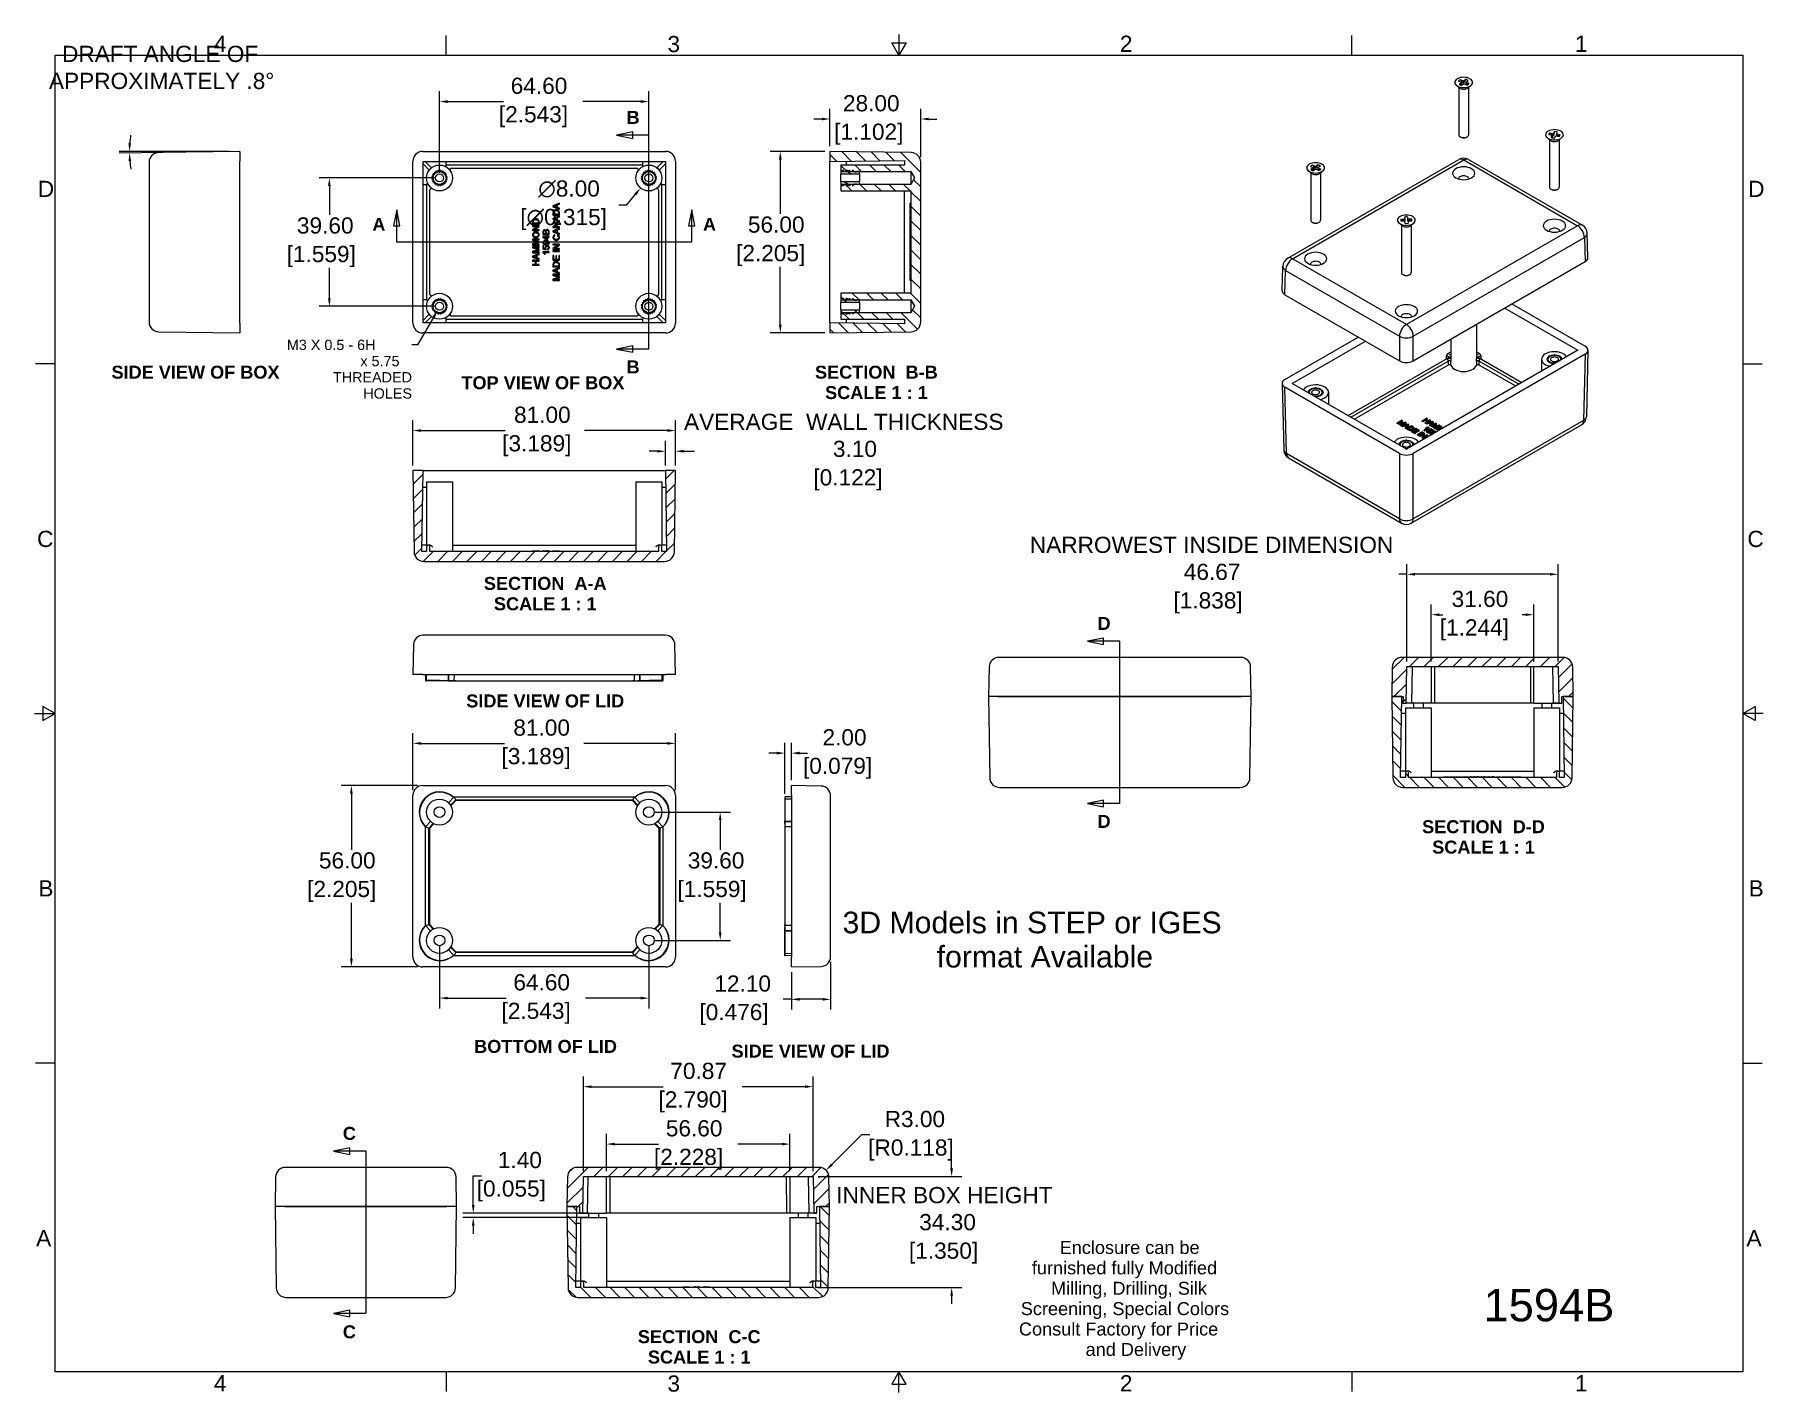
# Model space of a CAD drawing. Extents: x 13 to 546, y 6 to 425.
import ezdxf

# ---------------------------------------------------------------- set-up
doc = ezdxf.new("R2010")
doc.units = 0
doc.linetypes.add('DOUBLE_DASH_CHAIN', pattern=[1.2403, 0.6614, -0.0827, 0.1654, -0.0827, 0.1654, -0.0827])
doc.layers.get('0').update_dxf_attribs({"linetype": 'CONTINUOUS'})
doc.layers.get('DEFPOINTS').update_dxf_attribs({"linetype": 'CONTINUOUS'})
for name, color, linetype in [('DIMENSION__ANSI_', 7, 'CONTINUOUS'), ('HATCH__ANSI_', 7, 'CONTINUOUS'), ('SECTION_LINE__ANSI_', 7, 'DOUBLE_DASH_CHAIN'), ('SKETCH_GEOMETRY__ANSI_', 7, 'CONTINUOUS'), ('SYMBOL__ANSI_', 7, 'CONTINUOUS'), ('VISIBLE__ANSI_', 7, 'CONTINUOUS'), ('VISIBLE_NARROW__ANSI_', 7, 'CONTINUOUS')]:
    doc.layers.add(name, color=color, linetype=linetype)
doc.styles.add('DIM', font='ARIAL.TTF')
doc.styles.add('NOTE_TEXT__ANSI_', font='ARIAL.TTF')
doc.styles.get("Standard").update_dxf_attribs({"font": 'ARIAL.TTF'})
doc.styles.add('TEXT_STYLE20', font='ARIAL.TTF')
doc.styles.add('TEXT_STYLE62', font='ARIALBD.TTF')
doc.dimstyles.get("Standard").update_dxf_attribs({"dimtxt": 2.5, "dimasz": 2.5, "dimexe": 1.25, "dimexo": 0.625, "dimtad": 1, "dimcen": 2.5, "dimazin": 3, "dimtfac": 1, "dimtmove": 0, "dimatfit": 3})

msp = doc.modelspace()

# ---------------------------------------------------------------- texts
at = {"layer": 'SYMBOL__ANSI_', "linetype": 'CONTINUOUS', "style": 'TEXT_STYLE62'}
for s, p in [('SIDE VIEW OF BOX', (36.436, 319.246, -42.175)), ('SECTION  B-B', (253.505, 319.246, -92.489)), ('TOP VIEW OF BOX', (144.402, 315.984)), ('SCALE 1 : 1', (256.609, 312.952, -92.489)), ('SECTION  A-A', (151.335, 254.056)), ('SCALE 1 : 1', (154.438, 247.762)), ('SIDE VIEW OF LID', (145.9, 217.785)), ('SECTION  D-D', (440.838, 178.959, -64.994)), ('SCALE 1 : 1', (443.941, 172.664, -64.994)), ('BOTTOM OF LID', (148.325, 111.148)), ('SIDE VIEW OF LID', (227.76, 109.684)), ('SECTION  C-C', (198.847, 21.562, -52.966)), ('SCALE 1 : 1', (201.951, 15.267, -52.966))]:
    msp.add_text(s, height=4, dxfattribs=at).set_placement(p)
at = {"layer": 'SYMBOL__ANSI_', "linetype": 'CONTINUOUS'}
msp.add_text('1594B', height=10, dxfattribs=at).set_placement((459.773, 28.296))

# ---------------------------------------------------------------- blocks, each defined once
blk = doc.blocks.new('2DTRANSSECTION0')
at = {"layer": 'SECTION_LINE__ANSI_', "linetype": 'CONTINUOUS'}
for p, q in [((124.45, 371.38), (123.45, 366.38)), ((124.45, 366.38), (124.45, 371.38)), ((125.45, 366.38), (124.45, 371.38)), ((215.45, 371.38), (214.45, 366.38)), ((215.45, 366.38), (215.45, 371.38)), ((216.45, 366.38), (215.45, 371.38)), ((123.45, 366.38), (125.45, 366.38)), ((124.45, 361.38), (124.45, 366.38)), ((214.45, 366.38), (216.45, 366.38)), ((215.45, 361.38), (215.45, 366.38))]:
    blk.add_line(p, q, dxfattribs=at)
at = {"layer": 'SECTION_LINE__ANSI_', "linetype": 'DOUBLE_DASH_CHAIN'}
blk.add_line((215.45, 361.38), (124.45, 361.38), dxfattribs=at)
at = {"layer": 'SECTION_LINE__ANSI_'}
for p, q in [((125.87, 361.38), (124.45, 361.38)), ((215.45, 361.38), (214.03, 361.38))]:
    blk.add_line(p, q, dxfattribs=at)
at = {"layer": 'SECTION_LINE__ANSI_', "linetype": 'CONTINUOUS', "flags": 128}
for points in [[(125.45, 366.38), (124.45, 371.38), (123.45, 366.38), (125.45, 366.38)], [(216.45, 366.38), (215.45, 371.38), (214.45, 366.38), (216.45, 366.38)]]:
    blk.add_lwpolyline(points, dxfattribs=at)
at = {"layer": 'SECTION_LINE__ANSI_'}
for points in [[(125.45, 366.38), (124.45, 371.38), (123.45, 366.38), (125.45, 366.38)], [(216.45, 366.38), (215.45, 371.38), (214.45, 366.38), (216.45, 366.38)]]:
    blk.add_solid(points, dxfattribs=at)
at = {"layer": 'SECTION_LINE__ANSI_', "linetype": 'CONTINUOUS', "style": 'TEXT_STYLE62'}
for p in [(116.92, 364.88), (218.95, 364.88)]:
    blk.add_text('A', height=4, dxfattribs=at).set_placement(p)
blk = doc.blocks.new('*X32')
at = {"layer": 'HATCH__ANSI_', "linetype": 'CONTINUOUS'}
for p, q in [((129.51, 286.67), (132.54, 289.69)), ((207.39, 288.21), (210.03, 290.85)), ((129.57, 282.24), (132.47, 285.14)), ((207.45, 283.78), (210.4, 286.73)), ((129.63, 277.81), (132.41, 280.58)), ((207.51, 279.36), (210.33, 282.17)), ((207.58, 274.93), (210.27, 277.62)), ((129.7, 273.38), (132.35, 276.03)), ((207.64, 270.5), (210.2, 273.07)), ((129.76, 268.95), (132.28, 271.48)), ((130.02, 264.73), (132.22, 266.92)), ((207.7, 266.07), (210.14, 268.51)), ((132.64, 262.85), (135.64, 265.85)), ((137.13, 262.85), (140.13, 265.85)), ((141.62, 262.85), (144.62, 265.85)), ((146.11, 262.85), (149.11, 265.85)), ((150.6, 262.85), (153.6, 265.85)), ((155.09, 262.85), (158.09, 265.85)), ((159.58, 262.85), (162.58, 265.85)), ((164.07, 262.85), (167.07, 265.85)), ((168.56, 262.85), (171.56, 265.85)), ((173.05, 262.85), (176.05, 265.85)), ((177.54, 262.85), (180.54, 265.85)), ((182.03, 262.85), (185.03, 265.85)), ((186.52, 262.85), (189.52, 265.85)), ((191.01, 262.85), (194.01, 265.85)), ((195.5, 262.85), (198.5, 265.85)), ((199.99, 262.85), (202.99, 265.85)), ((204.48, 262.85), (207.48, 265.85))]:
    blk.add_line(p, q, dxfattribs=at)
blk = doc.blocks.new('2DTRANSSECTION1')
at = {"layer": 'SECTION_LINE__ANSI_', "linetype": 'CONTINUOUS'}
for p, q in [((197.25, 395.38), (192.25, 394.38)), ((197.25, 393.38), (197.25, 395.38)), ((197.25, 394.38), (192.25, 394.38)), ((192.25, 394.38), (197.25, 393.38)), ((202.25, 394.38), (197.25, 394.38)), ((197.25, 329.38), (192.25, 328.38)), ((197.25, 328.38), (192.25, 328.38)), ((192.25, 328.38), (197.25, 327.38)), ((197.25, 327.38), (197.25, 329.38)), ((202.25, 328.38), (197.25, 328.38))]:
    blk.add_line(p, q, dxfattribs=at)
at = {"layer": 'SECTION_LINE__ANSI_', "linetype": 'DOUBLE_DASH_CHAIN'}
blk.add_line((202.25, 328.38), (202.25, 394.38), dxfattribs=at)
at = {"layer": 'SECTION_LINE__ANSI_'}
for p, q in [((202.25, 393.01), (202.25, 394.38)), ((202.25, 328.38), (202.25, 329.75))]:
    blk.add_line(p, q, dxfattribs=at)
at = {"layer": 'SECTION_LINE__ANSI_', "linetype": 'CONTINUOUS', "flags": 128}
for points in [[(197.25, 395.38), (192.25, 394.38), (197.25, 393.38), (197.25, 395.38)], [(197.25, 329.38), (192.25, 328.38), (197.25, 327.38), (197.25, 329.38)]]:
    blk.add_lwpolyline(points, dxfattribs=at)
at = {"layer": 'SECTION_LINE__ANSI_'}
for points in [[(197.25, 395.38), (192.25, 394.38), (197.25, 393.38), (197.25, 395.38)], [(197.25, 329.38), (192.25, 328.38), (197.25, 327.38), (197.25, 329.38)]]:
    blk.add_solid(points, dxfattribs=at)
at = {"layer": 'SECTION_LINE__ANSI_', "linetype": 'CONTINUOUS', "style": 'TEXT_STYLE62'}
for p in [(195.37, 397.88), (195.37, 320.88)]:
    blk.add_text('B', height=4, dxfattribs=at).set_placement(p)
blk = doc.blocks.new('*X33')
at = {"layer": 'HATCH__ANSI_', "linetype": 'CONTINUOUS'}
for p, q in [((258.12, 388.46), (260.27, 386.31)), ((261.52, 385.06), (263.4, 383.18)), ((261.74, 389.33), (264.69, 386.38)), ((265.89, 385.18), (267.89, 383.18)), ((266.29, 389.27), (269.12, 386.44)), ((270.38, 385.18), (272.38, 383.18)), ((270.84, 389.21), (273.55, 386.5)), ((274.87, 385.18), (276.87, 383.18)), ((275.4, 389.14), (277.98, 386.56)), ((279.36, 385.18), (281.36, 383.18)), ((279.95, 389.08), (286.12, 382.91)), ((262.9, 379.19), (264.9, 377.18)), ((267.39, 379.19), (269.39, 377.18)), ((271.88, 379.19), (273.89, 377.18)), ((276.37, 379.19), (278.38, 377.18)), ((280.86, 379.19), (282.87, 377.18)), ((283.9, 380.64), (286.12, 378.42)), ((283.12, 376.93), (286.12, 373.93)), ((283.12, 372.44), (286.12, 369.44)), ((283.12, 367.95), (286.12, 364.95)), ((283.12, 363.46), (286.12, 360.46)), ((283.12, 358.97), (286.12, 355.97)), ((283.12, 354.48), (286.12, 351.48)), ((283.12, 349.98), (286.12, 346.98)), ((261.52, 344.64), (262.59, 343.58)), ((265.07, 345.58), (267.08, 343.58)), ((269.56, 345.58), (271.57, 343.58)), ((274.05, 345.58), (276.06, 343.58)), ((278.54, 345.58), (280.55, 343.58)), ((283.03, 345.58), (286.12, 342.49)), ((260.74, 336.45), (263.73, 333.46)), ((262.09, 339.59), (264.09, 337.58)), ((265.29, 336.38), (268.15, 333.52)), ((266.58, 339.59), (268.58, 337.58)), ((269.85, 336.32), (272.58, 333.59)), ((271.07, 339.59), (273.07, 337.58)), ((274.4, 336.26), (277.01, 333.65)), ((275.56, 339.59), (277.56, 337.58)), ((278.95, 336.19), (281.44, 333.71)), ((280.05, 339.59), (285.13, 334.51)), ((283.59, 340.54), (286.12, 338)), ((258.12, 334.57), (259.3, 333.4))]:
    blk.add_line(p, q, dxfattribs=at)
blk = doc.blocks.new('*X34')
at = {"layer": 'HATCH__ANSI_', "linetype": 'CONTINUOUS'}
for p, q in [((262.29, 343.87), (262.54, 343.63)), ((262.65, 343.51), (263.35, 342.82)), ((267.12, 343.54), (267.26, 343.39)), ((261.52, 340.15), (262.35, 339.32)), ((265.82, 340.35), (266.54, 339.63))]:
    blk.add_line(p, q, dxfattribs=at)
blk = doc.blocks.new('*X35')
at = {"layer": 'HATCH__ANSI_', "linetype": 'CONTINUOUS'}
for p, q in [((262.65, 379.95), (264.32, 378.99)), ((263.05, 383.39), (264.74, 382.42))]:
    blk.add_line(p, q, dxfattribs=at)
blk = doc.blocks.new('*X44')
at = {"layer": 'DIMENSION__ANSI_', "linetype": 'CONTINUOUS', "style": 'NOTE_TEXT__ANSI_'}
for s, p in [('64.60', (159.61, 407.15)), (' [2.543]', (154.02, 398.34))]:
    blk.add_text(s, height=5, dxfattribs=at).set_placement(p)
blk = doc.blocks.new('*D6')
at = {"layer": 'DEFPOINTS', "color": 0}
for p in [(202.25, 404.77), (137.65, 381.18), (202.25, 381.18)]:
    blk.add_point(p, dxfattribs=at)
at = {"layer": 'DIMENSION__ANSI_'}
for p, q in [((137.65, 382.78), (137.65, 407.94)), ((202.25, 382.78), (202.25, 407.94)), ((140.15, 404.77), (157.39, 404.77)), ((199.75, 404.77), (181.83, 404.77))]:
    blk.add_line(p, q, dxfattribs=at)
for points in [[(140.15, 405.18), (140.15, 404.35), (137.65, 404.77)], [(199.75, 405.18), (199.75, 404.35), (202.25, 404.77)]]:
    blk.add_solid(points, dxfattribs=at)
blk.add_blockref('*X44', (0, 0), dxfattribs=at)
blk = doc.blocks.new('*X45')
at = {"layer": 'DIMENSION__ANSI_', "linetype": 'CONTINUOUS', "style": 'NOTE_TEXT__ANSI_'}
for s, p in [('39.60', (93.65, 364.03)), (' [1.559]', (88.54, 355.22))]:
    blk.add_text(s, height=5, dxfattribs=at).set_placement(p)
blk = doc.blocks.new('*D7')
at = {"layer": 'DEFPOINTS', "color": 0}
for p in [(137.65, 381.18), (103.65, 341.58), (137.65, 341.58)]:
    blk.add_point(p, dxfattribs=at)
at = {"layer": 'DIMENSION__ANSI_'}
for p, q in [((136.05, 381.18), (100.48, 381.18)), ((103.65, 378.68), (103.65, 369.83)), ((103.65, 344.08), (103.65, 353.47)), ((136.05, 341.58), (100.48, 341.58))]:
    blk.add_line(p, q, dxfattribs=at)
for points in [[(103.24, 378.68), (104.07, 378.68), (103.65, 381.18)], [(103.24, 344.08), (104.07, 344.08), (103.65, 341.58)]]:
    blk.add_solid(points, dxfattribs=at)
blk.add_blockref('*X45', (0, 0), dxfattribs=at)
blk = doc.blocks.new('*X46')
at = {"layer": 'DIMENSION__ANSI_', "linetype": 'CONTINUOUS', "style": 'NOTE_TEXT__ANSI_'}
for s, p in [('∅8.00', (168.11, 375.44)), (' [∅0.315]', (160.61, 366.63))]:
    blk.add_text(s, height=5, dxfattribs=at).set_placement(p)
blk = doc.blocks.new('*D8')
at = {"layer": 'DEFPOINTS', "color": 0}
for p in [(204.79, 384.27), (199.71, 378.09)]:
    blk.add_point(p, dxfattribs=at)
at = {"layer": 'DIMENSION__ANSI_'}
for p, q in [((202.16, 381.18), (202.34, 381.18)), ((202.25, 381.09), (202.25, 381.27)), ((195.44, 372.9), (198.12, 376.16)), ((192.94, 372.9), (195.44, 372.9))]:
    blk.add_line(p, q, dxfattribs=at)
blk.add_solid([(197.8, 376.43), (198.44, 375.9), (199.71, 378.09)], dxfattribs=at)
blk.add_blockref('*X46', (0, 0), dxfattribs=at)
blk = doc.blocks.new('*X47')
at = {"layer": 'DIMENSION__ANSI_', "linetype": 'CONTINUOUS', "style": 'NOTE_TEXT__ANSI_'}
for s, p in [('DRAFT ANGLE OF', (21.17, 416.99)), ('APPROXIMATELY .8°', (17.13, 408.65))]:
    blk.add_text(s, height=5, dxfattribs=at).set_placement(p)
blk = doc.blocks.new('*D9')
at = {"layer": 'DEFPOINTS', "color": 0}
for p in [(41.97, 389.07), (74.44, 389.38), (74.44, 389.36), (76.04, 389.38)]:
    blk.add_point(p, dxfattribs=at)
at = {"layer": 'DIMENSION__ANSI_'}
for p, q in [((72.84, 389.38), (38.8, 389.38)), ((72.84, 389.34), (38.8, 388.86))]:
    blk.add_line(p, q, dxfattribs=at)
for start, end in [(171.5903, 175.7952), (185.0048, 189.2097)]:
    blk.add_arc((76.04, 389.38), 34.07, start, end, dxfattribs=at)
for points in [[(42.48, 391.87), (41.65, 391.9), (41.97, 389.38)], [(41.68, 386.39), (42.52, 386.43), (41.97, 388.91)]]:
    blk.add_solid(points, dxfattribs=at)
blk.add_blockref('*X47', (0, 0), dxfattribs=at)
blk = doc.blocks.new('*X48')
at = {"layer": 'DIMENSION__ANSI_', "linetype": 'CONTINUOUS', "style": 'NOTE_TEXT__ANSI_'}
for s, p in [('81.00', (160.64, 305.61)), (' [3.189]', (155.05, 296.8))]:
    blk.add_text(s, height=5, dxfattribs=at).set_placement(p)
blk = doc.blocks.new('*D10')
at = {"layer": 'DEFPOINTS', "color": 0}
for p in [(210.45, 303.23), (129.45, 290.85), (210.45, 290.85)]:
    blk.add_point(p, dxfattribs=at)
at = {"layer": 'DIMENSION__ANSI_'}
for p, q in [((129.45, 292.45), (129.45, 306.41)), ((210.45, 292.45), (210.45, 306.41)), ((131.95, 303.23), (157.94, 303.23)), ((207.95, 303.23), (182.39, 303.23))]:
    blk.add_line(p, q, dxfattribs=at)
for points in [[(131.95, 303.65), (131.95, 302.82), (129.45, 303.23)], [(207.95, 303.65), (207.95, 302.82), (210.45, 303.23)]]:
    blk.add_solid(points, dxfattribs=at)
blk.add_blockref('*X48', (0, 0), dxfattribs=at)
blk = doc.blocks.new('*X49')
at = {"layer": 'DIMENSION__ANSI_', "linetype": 'CONTINUOUS', "style": 'NOTE_TEXT__ANSI_'}
for s, p in [('AVERAGE  WALL THICKNESS', (213.08, 303.43)), ('3.10', (259.04, 295.09)), (' [0.122]', (251.06, 286.28))]:
    blk.add_text(s, height=5, dxfattribs=at).set_placement(p)
blk = doc.blocks.new('*D11')
at = {"layer": 'DEFPOINTS', "color": 0}
for p in [(207.35, 296.84), (207.35, 290.85), (210.45, 290.85)]:
    blk.add_point(p, dxfattribs=at)
at = {"layer": 'DIMENSION__ANSI_'}
for p, q in [((207.35, 292.45), (207.35, 300.01)), ((210.45, 292.45), (210.45, 300.01)), ((204.85, 296.84), (202.35, 296.84)), ((212.95, 296.84), (216.27, 296.84))]:
    blk.add_line(p, q, dxfattribs=at)
for points in [[(204.85, 297.25), (204.85, 296.42), (207.35, 296.84)], [(212.95, 297.25), (212.95, 296.42), (210.45, 296.84)]]:
    blk.add_solid(points, dxfattribs=at)
blk.add_blockref('*X49', (0, 0), dxfattribs=at)
blk = doc.blocks.new('*X50')
at = {"layer": 'DIMENSION__ANSI_', "linetype": 'CONTINUOUS', "style": 'NOTE_TEXT__ANSI_'}
for s, p in [('56.00', (232.8, 364.31)), (' [2.205]', (227.21, 355.5))]:
    blk.add_text(s, height=5, dxfattribs=at).set_placement(p)
blk = doc.blocks.new('*D12')
at = {"layer": 'DEFPOINTS', "color": 0}
for p in [(258.12, 389.38), (242.8, 333.38), (258.12, 333.38)]:
    blk.add_point(p, dxfattribs=at)
at = {"layer": 'DIMENSION__ANSI_'}
for p, q in [((256.52, 389.38), (239.63, 389.38)), ((242.8, 386.88), (242.8, 370.11)), ((242.8, 335.88), (242.8, 353.75)), ((256.52, 333.38), (239.63, 333.38))]:
    blk.add_line(p, q, dxfattribs=at)
for points in [[(242.39, 386.88), (243.22, 386.88), (242.8, 389.38)], [(242.39, 335.88), (243.22, 335.88), (242.8, 333.38)]]:
    blk.add_solid(points, dxfattribs=at)
blk.add_blockref('*X50', (0, 0), dxfattribs=at)
blk = doc.blocks.new('*X51')
at = {"layer": 'DIMENSION__ANSI_', "linetype": 'CONTINUOUS', "style": 'NOTE_TEXT__ANSI_'}
for s, p in [('28.00', (262.12, 401.76)), (' [1.102]', (257.48, 392.96))]:
    blk.add_text(s, height=5, dxfattribs=at).set_placement(p)
blk = doc.blocks.new('*D13')
at = {"layer": 'DEFPOINTS', "color": 0}
for p in [(258.12, 399.38), (258.12, 389.38), (286.12, 386.03)]:
    blk.add_point(p, dxfattribs=at)
at = {"layer": 'DIMENSION__ANSI_'}
for p, q in [((258.12, 390.98), (258.12, 402.56)), ((286.12, 387.63), (286.12, 402.56)), ((255.62, 399.38), (253.12, 399.38)), ((288.62, 399.38), (291.12, 399.38))]:
    blk.add_line(p, q, dxfattribs=at)
for points in [[(255.62, 399.8), (255.62, 398.97), (258.12, 399.38)], [(288.62, 399.8), (288.62, 398.97), (286.12, 399.38)]]:
    blk.add_solid(points, dxfattribs=at)
blk.add_blockref('*X51', (0, 0), dxfattribs=at)
blk = doc.blocks.new('*X52')
at = {"layer": 'DIMENSION__ANSI_', "linetype": 'CONTINUOUS', "style": 'NOTE_TEXT__ANSI_'}
for s, p in [('81.00', (160.43, 209.06)), (' [3.189]', (154.83, 200.25))]:
    blk.add_text(s, height=5, dxfattribs=at).set_placement(p)
blk = doc.blocks.new('*D14')
at = {"layer": 'DEFPOINTS', "color": 0}
for p in [(210.45, 206.68), (129.45, 190.68), (210.45, 190.68)]:
    blk.add_point(p, dxfattribs=at)
at = {"layer": 'DIMENSION__ANSI_'}
for p, q in [((129.45, 192.28), (129.45, 209.85)), ((210.45, 192.28), (210.45, 209.85)), ((131.95, 206.68), (157.73, 206.68)), ((207.95, 206.68), (182.18, 206.68))]:
    blk.add_line(p, q, dxfattribs=at)
for points in [[(131.95, 207.09), (131.95, 206.26), (129.45, 206.68)], [(207.95, 207.09), (207.95, 206.26), (210.45, 206.68)]]:
    blk.add_solid(points, dxfattribs=at)
blk.add_blockref('*X52', (0, 0), dxfattribs=at)
blk = doc.blocks.new('*X53')
at = {"layer": 'DIMENSION__ANSI_', "linetype": 'CONTINUOUS', "style": 'NOTE_TEXT__ANSI_'}
for s, p in [('56.00', (100.45, 168.06)), (' [2.205]', (94.86, 159.25))]:
    blk.add_text(s, height=5, dxfattribs=at).set_placement(p)
blk = doc.blocks.new('*D15')
at = {"layer": 'DEFPOINTS', "color": 0}
for p in [(132.45, 193.68), (110.45, 137.68), (132.45, 137.68)]:
    blk.add_point(p, dxfattribs=at)
at = {"layer": 'DIMENSION__ANSI_'}
for p, q in [((130.85, 193.68), (107.28, 193.68)), ((110.45, 191.18), (110.45, 173.86)), ((110.45, 140.18), (110.45, 157.49)), ((130.85, 137.68), (107.28, 137.68))]:
    blk.add_line(p, q, dxfattribs=at)
for points in [[(110.04, 191.18), (110.87, 191.18), (110.45, 193.68)], [(110.04, 140.18), (110.87, 140.18), (110.45, 137.68)]]:
    blk.add_solid(points, dxfattribs=at)
blk.add_blockref('*X53', (0, 0), dxfattribs=at)
blk = doc.blocks.new('*X54')
at = {"layer": 'DIMENSION__ANSI_', "linetype": 'CONTINUOUS', "style": 'NOTE_TEXT__ANSI_'}
for s, p in [('39.60', (214.25, 168.06)), (' [1.559]', (209.13, 159.25))]:
    blk.add_text(s, height=5, dxfattribs=at).set_placement(p)
blk = doc.blocks.new('*D16')
at = {"layer": 'DEFPOINTS', "color": 0}
for p in [(202.25, 185.48), (202.25, 145.88), (224.25, 145.88)]:
    blk.add_point(p, dxfattribs=at)
at = {"layer": 'DIMENSION__ANSI_'}
for p, q in [((203.85, 185.48), (227.43, 185.48)), ((224.25, 182.98), (224.25, 173.86)), ((224.25, 148.38), (224.25, 157.49)), ((203.85, 145.88), (227.43, 145.88))]:
    blk.add_line(p, q, dxfattribs=at)
for points in [[(223.84, 182.98), (224.67, 182.98), (224.25, 185.48)], [(223.84, 148.38), (224.67, 148.38), (224.25, 145.88)]]:
    blk.add_solid(points, dxfattribs=at)
blk.add_blockref('*X54', (0, 0), dxfattribs=at)
blk = doc.blocks.new('*X55')
at = {"layer": 'DIMENSION__ANSI_', "linetype": 'CONTINUOUS', "style": 'NOTE_TEXT__ANSI_'}
for s, p in [('64.60', (160.43, 130.44)), (' [2.543]', (154.84, 121.63))]:
    blk.add_text(s, height=5, dxfattribs=at).set_placement(p)
blk = doc.blocks.new('*D17')
at = {"layer": 'DEFPOINTS', "color": 0}
for p in [(137.65, 145.88), (202.25, 145.88), (202.25, 128.06)]:
    blk.add_point(p, dxfattribs=at)
at = {"layer": 'DIMENSION__ANSI_'}
for p, q in [((137.65, 144.27), (137.65, 124.88)), ((202.25, 144.27), (202.25, 124.88)), ((140.15, 128.06), (158.21, 128.06)), ((199.75, 128.06), (182.66, 128.06))]:
    blk.add_line(p, q, dxfattribs=at)
for points in [[(140.15, 128.47), (140.15, 127.64), (137.65, 128.06)], [(199.75, 128.47), (199.75, 127.64), (202.25, 128.06)]]:
    blk.add_solid(points, dxfattribs=at)
blk.add_blockref('*X55', (0, 0), dxfattribs=at)
blk = doc.blocks.new('*X36')
at = {"layer": 'SYMBOL__ANSI_', "linetype": 'CONTINUOUS', "style": 'DIM'}
for s, p in [('M3 X 0.5 - 6H', (90.54, 328.09)), ('x 5.75', (113.22, 323.09)), ('THREADED', (104.75, 318.09)), ('HOLES', (114.13, 313.1))]:
    blk.add_text(s, height=3.175, dxfattribs=at).set_placement(p)
blk = doc.blocks.new('*X37')
at = {"layer": 'SYMBOL__ANSI_'}
for p, q in [((135.86, 338.31), (130.84, 329.67)), ((130.84, 329.67), (129.14, 329.67))]:
    blk.add_line(p, q, dxfattribs=at)
blk.add_solid([(135.5, 338.52), (137.11, 340.48), (136.22, 338.1)], dxfattribs=at)
blk = doc.blocks.new('*X56')
at = {"layer": 'DIMENSION__ANSI_', "linetype": 'CONTINUOUS', "style": 'NOTE_TEXT__ANSI_'}
for s, p in [('2.00', (255.82, 206.06)), (' [0.079]', (247.85, 197.25))]:
    blk.add_text(s, height=5, dxfattribs=at).set_placement(p)
blk = doc.blocks.new('*D18')
at = {"layer": 'DEFPOINTS', "color": 0}
for p in [(246.22, 203.68), (246.22, 193.68), (244.22, 189.48)]:
    blk.add_point(p, dxfattribs=at)
at = {"layer": 'DIMENSION__ANSI_'}
for p, q in [((241.72, 203.68), (239.22, 203.68)), ((244.22, 191.08), (244.22, 206.85)), ((246.22, 195.28), (246.22, 206.85)), ((248.72, 203.68), (251.22, 203.68))]:
    blk.add_line(p, q, dxfattribs=at)
for points in [[(241.72, 204.09), (241.72, 203.26), (244.22, 203.68)], [(248.72, 204.09), (248.72, 203.26), (246.22, 203.68)]]:
    blk.add_solid(points, dxfattribs=at)
blk.add_blockref('*X56', (0, 0), dxfattribs=at)
blk = doc.blocks.new('*X57')
at = {"layer": 'DIMENSION__ANSI_', "linetype": 'CONTINUOUS', "style": 'NOTE_TEXT__ANSI_'}
for s, p in [('12.10', (222.45, 130.06)), (' [0.476]', (215.9, 121.25))]:
    blk.add_text(s, height=5, dxfattribs=at).set_placement(p)
blk = doc.blocks.new('*D19')
at = {"layer": 'DEFPOINTS', "color": 0}
for p in [(258.32, 140.83), (246.22, 137.68), (258.32, 127.68)]:
    blk.add_point(p, dxfattribs=at)
at = {"layer": 'DIMENSION__ANSI_'}
for p, q in [((258.32, 139.23), (258.32, 124.5)), ((246.22, 136.07), (246.22, 124.5)), ((246.22, 127.68), (243.72, 127.68)), ((255.82, 127.68), (248.72, 127.68))]:
    blk.add_line(p, q, dxfattribs=at)
for points in [[(248.72, 128.09), (248.72, 127.26), (246.22, 127.68)], [(255.82, 128.09), (255.82, 127.26), (258.32, 127.68)]]:
    blk.add_solid(points, dxfattribs=at)
blk.add_blockref('*X57', (0, 0), dxfattribs=at)
blk = doc.blocks.new('2DTRANSSECTION2')
at = {"layer": 'SECTION_LINE__ANSI_', "linetype": 'CONTINUOUS'}
for p, q in [((109.93, 81.8), (104.93, 80.8)), ((109.93, 80.8), (104.93, 80.8)), ((104.93, 80.8), (109.93, 79.8)), ((109.93, 79.8), (109.93, 81.8)), ((114.93, 80.8), (109.93, 80.8)), ((109.93, 31.7), (104.93, 30.7)), ((109.93, 30.7), (104.93, 30.7)), ((104.93, 30.7), (109.93, 29.7)), ((109.93, 29.7), (109.93, 31.7)), ((114.93, 30.7), (109.93, 30.7))]:
    blk.add_line(p, q, dxfattribs=at)
at = {"layer": 'SECTION_LINE__ANSI_', "linetype": 'DOUBLE_DASH_CHAIN'}
blk.add_line((114.93, 80.8), (114.93, 30.7), dxfattribs=at)
at = {"layer": 'SECTION_LINE__ANSI_'}
for p, q in [((114.93, 80.8), (114.93, 79.45)), ((114.93, 32.05), (114.93, 30.7))]:
    blk.add_line(p, q, dxfattribs=at)
at = {"layer": 'SECTION_LINE__ANSI_', "linetype": 'CONTINUOUS', "flags": 128}
for points in [[(109.93, 81.8), (104.93, 80.8), (109.93, 79.8), (109.93, 81.8)], [(109.93, 31.7), (104.93, 30.7), (109.93, 29.7), (109.93, 31.7)]]:
    blk.add_lwpolyline(points, dxfattribs=at)
at = {"layer": 'SECTION_LINE__ANSI_'}
for points in [[(109.93, 81.8), (104.93, 80.8), (109.93, 79.8), (109.93, 81.8)], [(109.93, 31.7), (104.93, 30.7), (109.93, 29.7), (109.93, 31.7)]]:
    blk.add_solid(points, dxfattribs=at)
at = {"layer": 'SECTION_LINE__ANSI_', "linetype": 'CONTINUOUS', "style": 'TEXT_STYLE62'}
for p in [(107.81, 84.3), (107.81, 23.06)]:
    blk.add_text('C', height=4, dxfattribs=at).set_placement(p)
blk = doc.blocks.new('*X38')
at = {"layer": 'HATCH__ANSI_', "linetype": 'CONTINUOUS'}
for p, q in [((177, 60.97), (179.99, 57.99)), ((178.77, 63.7), (180.05, 62.42)), ((254.93, 59.38), (257.86, 56.44)), ((255.1, 63.7), (257.93, 60.87)), ((177.07, 56.42), (179.92, 53.56)), ((254.99, 54.83), (257.8, 52.02)), ((177.13, 51.87), (179.86, 49.13)), ((255.05, 50.28), (257.74, 47.59)), ((177.19, 47.31), (179.8, 44.71)), ((177.26, 42.76), (179.74, 40.28)), ((255.12, 45.72), (257.68, 43.16)), ((177.36, 38.16), (179.78, 35.75)), ((181.17, 38.85), (184.32, 35.7)), ((185.81, 38.7), (188.81, 35.7)), ((190.3, 38.7), (193.3, 35.7)), ((194.79, 38.7), (197.79, 35.7)), ((199.28, 38.7), (202.28, 35.7)), ((203.77, 38.7), (206.77, 35.7)), ((208.26, 38.7), (211.26, 35.7)), ((212.75, 38.7), (215.75, 35.7)), ((217.24, 38.7), (220.24, 35.7)), ((221.73, 38.7), (224.73, 35.7)), ((226.22, 38.7), (229.22, 35.7)), ((230.71, 38.7), (233.71, 35.7)), ((235.2, 38.7), (238.2, 35.7)), ((239.69, 38.7), (242.69, 35.7)), ((244.18, 38.7), (247.18, 35.7)), ((248.67, 38.7), (251.67, 35.7)), ((252.77, 39.09), (255.88, 35.98)), ((255.18, 41.17), (257.62, 38.73))]:
    blk.add_line(p, q, dxfattribs=at)
blk = doc.blocks.new('*X39')
at = {"layer": 'HATCH__ANSI_', "linetype": 'CONTINUOUS'}
for p, q in [((177.06, 69.3), (183.56, 75.8)), ((177.47, 74.2), (178.73, 75.45)), ((185.25, 73), (188.05, 75.8)), ((189.74, 73), (192.54, 75.8)), ((194.23, 73), (197.03, 75.8)), ((198.72, 73), (201.52, 75.8)), ((203.21, 73), (206.01, 75.8)), ((207.7, 73), (210.5, 75.8)), ((212.19, 73), (214.99, 75.8)), ((216.68, 73), (219.48, 75.8)), ((221.17, 73), (223.97, 75.8)), ((225.66, 73), (228.46, 75.8)), ((230.15, 73), (232.95, 75.8)), ((234.64, 73), (237.44, 75.8)), ((239.13, 73), (241.93, 75.8)), ((243.62, 73), (246.42, 75.8)), ((248.11, 73), (250.91, 75.8)), ((252.6, 73), (255.35, 75.75)), ((176.98, 64.73), (181.97, 69.72)), ((252.97, 68.88), (257.7, 73.6)), ((180.44, 63.7), (181.89, 65.15)), ((253.05, 64.47), (257.87, 69.28)), ((256.77, 63.7), (257.95, 64.87))]:
    blk.add_line(p, q, dxfattribs=at)
blk = doc.blocks.new('*X58')
at = {"layer": 'DIMENSION__ANSI_', "linetype": 'CONTINUOUS', "style": 'NOTE_TEXT__ANSI_'}
for s, p in [('1.40', (155.64, 75.6)), (' [0.055]', (147.18, 66.79))]:
    blk.add_text(s, height=5, dxfattribs=at).set_placement(p)
blk = doc.blocks.new('*D21')
at = {"layer": 'DEFPOINTS', "color": 0}
for p in [(148.05, 60.3), (185.17, 61.7), (185.17, 60.3)]:
    blk.add_point(p, dxfattribs=at)
at = {"layer": 'DIMENSION__ANSI_'}
for p, q in [((148.05, 64.2), (148.05, 73.22)), ((148.05, 73.22), (150.55, 73.22)), ((183.57, 61.7), (144.88, 61.7)), ((183.57, 60.3), (144.88, 60.3)), ((148.05, 57.8), (148.05, 55.3))]:
    blk.add_line(p, q, dxfattribs=at)
for points in [[(147.64, 64.2), (148.47, 64.2), (148.05, 61.7)], [(147.64, 57.8), (148.47, 57.8), (148.05, 60.3)]]:
    blk.add_solid(points, dxfattribs=at)
blk.add_blockref('*X58', (0, 0), dxfattribs=at)
blk = doc.blocks.new('*X59')
at = {"layer": 'DIMENSION__ANSI_', "linetype": 'CONTINUOUS', "style": 'NOTE_TEXT__ANSI_'}
for s, p in [('56.60', (207.47, 85.38)), (' [2.228]', (201.87, 76.57))]:
    blk.add_text(s, height=5, dxfattribs=at).set_placement(p)
blk = doc.blocks.new('*D22')
at = {"layer": 'DEFPOINTS', "color": 0}
for p in [(245.77, 83), (189.17, 73), (245.77, 73)]:
    blk.add_point(p, dxfattribs=at)
at = {"layer": 'DIMENSION__ANSI_'}
for p, q in [((189.17, 74.6), (189.17, 86.17)), ((245.77, 74.6), (245.77, 86.17)), ((191.67, 83), (205.24, 83)), ((243.27, 83), (229.69, 83))]:
    blk.add_line(p, q, dxfattribs=at)
for points in [[(191.67, 83.42), (191.67, 82.58), (189.17, 83)], [(243.27, 83.42), (243.27, 82.58), (245.77, 83)]]:
    blk.add_solid(points, dxfattribs=at)
blk.add_blockref('*X59', (0, 0), dxfattribs=at)
blk = doc.blocks.new('*X60')
at = {"layer": 'DIMENSION__ANSI_', "linetype": 'CONTINUOUS', "style": 'NOTE_TEXT__ANSI_'}
for s, p in [('70.87', (208.86, 103.1)), (' [2.790]', (203.26, 94.29))]:
    blk.add_text(s, height=5, dxfattribs=at).set_placement(p)
blk = doc.blocks.new('*D23')
at = {"layer": 'DEFPOINTS', "color": 0}
for p in [(182.03, 100.72), (182.03, 73), (252.9, 73)]:
    blk.add_point(p, dxfattribs=at)
at = {"layer": 'DIMENSION__ANSI_'}
for p, q in [((182.03, 74.6), (182.03, 103.89)), ((252.9, 74.6), (252.9, 103.89)), ((184.53, 100.72), (206.63, 100.72)), ((250.4, 100.72), (231.08, 100.72))]:
    blk.add_line(p, q, dxfattribs=at)
for points in [[(184.53, 101.13), (184.53, 100.3), (182.03, 100.72)], [(250.4, 101.13), (250.4, 100.3), (252.9, 100.72)]]:
    blk.add_solid(points, dxfattribs=at)
blk.add_blockref('*X60', (0, 0), dxfattribs=at)
blk = doc.blocks.new('*X61')
at = {"layer": 'DIMENSION__ANSI_', "linetype": 'CONTINUOUS', "style": 'NOTE_TEXT__ANSI_'}
for s, p in [('INNER BOX HEIGHT', (260.07, 64.75)), ('34.30', (285.67, 56.42)), (' [1.350]', (280.55, 47.61))]:
    blk.add_text(s, height=5, dxfattribs=at).set_placement(p)
blk = doc.blocks.new('*D24')
at = {"layer": 'DEFPOINTS', "color": 0}
for p in [(252.9, 73), (252.77, 38.7), (295.67, 38.7)]:
    blk.add_point(p, dxfattribs=at)
at = {"layer": 'DIMENSION__ANSI_'}
for p, q in [((295.67, 75.5), (295.67, 78)), ((254.5, 73), (298.84, 73)), ((254.37, 38.7), (298.84, 38.7)), ((295.67, 36.2), (295.67, 33.7))]:
    blk.add_line(p, q, dxfattribs=at)
for points in [[(295.25, 75.5), (296.08, 75.5), (295.67, 73)], [(295.25, 36.2), (296.08, 36.2), (295.67, 38.7)]]:
    blk.add_solid(points, dxfattribs=at)
blk.add_blockref('*X61', (0, 0), dxfattribs=at)
blk = doc.blocks.new('*X62')
at = {"layer": 'DIMENSION__ANSI_', "linetype": 'CONTINUOUS', "style": 'NOTE_TEXT__ANSI_'}
for s, p in [('R3.00', (275, 88.25)), (' [R0.118]', (267.98, 79.44))]:
    blk.add_text(s, height=5, dxfattribs=at).set_placement(p)
blk = doc.blocks.new('*D25')
at = {"layer": 'DEFPOINTS', "color": 0}
for p in [(256.93, 74.92), (254.81, 72.8)]:
    blk.add_point(p, dxfattribs=at)
at = {"layer": 'DIMENSION__ANSI_'}
for p, q in [((267.87, 85.87), (258.7, 76.69)), ((270.37, 85.87), (267.87, 85.87)), ((254.72, 72.8), (254.9, 72.8)), ((254.81, 72.71), (254.81, 72.89))]:
    blk.add_line(p, q, dxfattribs=at)
blk.add_solid([(258.4, 76.98), (258.99, 76.39), (256.93, 74.92)], dxfattribs=at)
blk.add_blockref('*X62', (0, 0), dxfattribs=at)
blk = doc.blocks.new('2DTRANSSECTION3')
at = {"layer": 'SECTION_LINE__ANSI_', "linetype": 'CONTINUOUS'}
for p, q in [((342.57, 239.2), (337.57, 238.2)), ((342.57, 238.2), (337.57, 238.2)), ((337.57, 238.2), (342.57, 237.2)), ((342.57, 237.2), (342.57, 239.2)), ((347.57, 238.2), (342.57, 238.2)), ((342.57, 189.1), (337.57, 188.1)), ((342.57, 188.1), (337.57, 188.1)), ((337.57, 188.1), (342.57, 187.1)), ((342.57, 187.1), (342.57, 189.1)), ((347.57, 188.1), (342.57, 188.1))]:
    blk.add_line(p, q, dxfattribs=at)
at = {"layer": 'SECTION_LINE__ANSI_', "linetype": 'DOUBLE_DASH_CHAIN'}
blk.add_line((347.57, 188.1), (347.57, 238.2), dxfattribs=at)
at = {"layer": 'SECTION_LINE__ANSI_'}
for p, q in [((347.57, 236.85), (347.57, 238.2)), ((347.57, 188.1), (347.57, 189.45))]:
    blk.add_line(p, q, dxfattribs=at)
at = {"layer": 'SECTION_LINE__ANSI_', "linetype": 'CONTINUOUS', "flags": 128}
for points in [[(342.57, 239.2), (337.57, 238.2), (342.57, 237.2), (342.57, 239.2)], [(342.57, 189.1), (337.57, 188.1), (342.57, 187.1), (342.57, 189.1)]]:
    blk.add_lwpolyline(points, dxfattribs=at)
at = {"layer": 'SECTION_LINE__ANSI_'}
for points in [[(342.57, 239.2), (337.57, 238.2), (342.57, 237.2), (342.57, 239.2)], [(342.57, 189.1), (337.57, 188.1), (342.57, 187.1), (342.57, 189.1)]]:
    blk.add_solid(points, dxfattribs=at)
at = {"layer": 'SECTION_LINE__ANSI_', "linetype": 'CONTINUOUS', "style": 'TEXT_STYLE62'}
for p in [(340.68, 241.7), (340.68, 180.6)]:
    blk.add_text('D', height=4, dxfattribs=at).set_placement(p)
blk = doc.blocks.new('*X40')
at = {"layer": 'HATCH__ANSI_', "linetype": 'CONTINUOUS'}
for p, q in [((431.48, 219.59), (434.49, 216.58)), ((434.46, 221.1), (434.55, 221)), ((484.36, 220.59), (487.41, 217.54)), ((431.54, 215.04), (434.43, 212.15)), ((484.43, 216.03), (487.34, 213.12)), ((431.6, 210.48), (434.37, 207.72)), ((484.49, 211.48), (487.28, 208.69)), ((431.67, 205.93), (434.31, 203.29)), ((484.55, 206.93), (487.22, 204.26)), ((431.73, 201.38), (434.25, 198.86)), ((435.66, 197.45), (436.66, 196.45)), ((484.62, 202.37), (487.16, 199.83)), ((484.68, 197.82), (487.04, 195.46)), ((431.79, 196.82), (435.52, 193.1)), ((437.01, 196.1), (440.01, 193.1)), ((441.5, 196.1), (444.5, 193.1)), ((445.99, 196.1), (448.99, 193.1)), ((450.48, 196.1), (453.48, 193.1)), ((454.97, 196.1), (457.97, 193.1)), ((459.21, 196.35), (459.3, 196.26)), ((459.46, 196.1), (462.46, 193.1)), ((463.95, 196.1), (466.95, 193.1)), ((468.44, 196.1), (471.44, 193.1)), ((472.93, 196.1), (475.93, 193.1)), ((477.42, 196.1), (480.42, 193.1)), ((481.91, 196.1), (484.83, 193.18))]:
    blk.add_line(p, q, dxfattribs=at)
blk = doc.blocks.new('*X41')
at = {"layer": 'HATCH__ANSI_', "linetype": 'CONTINUOUS'}
for p, q in [((431.52, 224.98), (436.1, 229.56)), ((431.6, 229.55), (435.25, 233.2)), ((436.94, 230.4), (439.74, 233.2)), ((441.43, 230.4), (444.23, 233.2)), ((445.92, 230.4), (448.72, 233.2)), ((450.41, 230.4), (453.21, 233.2)), ((454.9, 230.4), (457.7, 233.2)), ((459.39, 230.4), (462.19, 233.2)), ((463.88, 230.4), (466.68, 233.2)), ((468.37, 230.4), (471.17, 233.2)), ((472.86, 230.4), (475.66, 233.2)), ((477.35, 230.4), (480.15, 233.2)), ((481.84, 230.4), (484.62, 233.18)), ((482.85, 226.92), (487.13, 231.19)), ((432.13, 221.1), (436.02, 224.99)), ((482.93, 222.5), (487.35, 226.93)), ((434.93, 219.4), (435.94, 220.42)), ((486.01, 221.1), (487.43, 222.51))]:
    blk.add_line(p, q, dxfattribs=at)
blk = doc.blocks.new('*X63')
at = {"layer": 'DIMENSION__ANSI_', "linetype": 'CONTINUOUS', "style": 'NOTE_TEXT__ANSI_'}
for s, p in [('31.60', (449.93, 248.78)), (' [1.244]', (444.34, 239.97))]:
    blk.add_text(s, height=5, dxfattribs=at).set_placement(p)
blk = doc.blocks.new('*D28')
at = {"layer": 'DEFPOINTS', "color": 0}
for p in [(475.26, 246.4), (443.66, 230.4), (475.26, 230.4)]:
    blk.add_point(p, dxfattribs=at)
at = {"layer": 'DIMENSION__ANSI_'}
for p, q in [((443.66, 232), (443.66, 249.57)), ((446.16, 246.4), (447.23, 246.4)), ((472.76, 246.4), (471.68, 246.4)), ((475.26, 232), (475.26, 249.57))]:
    blk.add_line(p, q, dxfattribs=at)
for points in [[(446.16, 246.81), (446.16, 245.98), (443.66, 246.4)], [(472.76, 246.81), (472.76, 245.98), (475.26, 246.4)]]:
    blk.add_solid(points, dxfattribs=at)
blk.add_blockref('*X63', (0, 0), dxfattribs=at)
blk = doc.blocks.new('*X64')
at = {"layer": 'DIMENSION__ANSI_', "linetype": 'CONTINUOUS', "style": 'NOTE_TEXT__ANSI_'}
for s, p in [('NARROWEST INSIDE DIMENSION', (319.79, 265.46)), ('46.67', (367.29, 257.13)), (' [1.838]', (362.17, 248.32))]:
    blk.add_text(s, height=5, dxfattribs=at).set_placement(p)
blk = doc.blocks.new('*D29')
at = {"layer": 'DEFPOINTS', "color": 0}
for p in [(482.79, 258.87), (436.12, 230.4), (482.79, 230.4)]:
    blk.add_point(p, dxfattribs=at)
at = {"layer": 'DIMENSION__ANSI_'}
for p, q in [((436.12, 232), (436.12, 262.04)), ((482.79, 232), (482.79, 262.04)), ((436.12, 258.87), (433.62, 258.87)), ((480.29, 258.87), (438.62, 258.87))]:
    blk.add_line(p, q, dxfattribs=at)
for points in [[(438.62, 259.28), (438.62, 258.45), (436.12, 258.87)], [(480.29, 259.28), (480.29, 258.45), (482.79, 258.87)]]:
    blk.add_solid(points, dxfattribs=at)
blk.add_blockref('*X64', (0, 0), dxfattribs=at)
blk = doc.blocks.new('BORDERS_DEFAULT_BORDER')
at = {"layer": 'SKETCH_GEOMETRY__ANSI_'}
for p, q in [((139.7, 419.1), (139.7, 425.12)), ((419.1, 419.1), (419.1, 425.12)), ((19.05, 323.85), (13.03, 323.85)), ((539.75, 323.85), (545.77, 323.85)), ((19.05, 107.95), (13.03, 107.95)), ((539.75, 107.95), (545.77, 107.95)), ((139.7, 12.7), (139.7, 6.68)), ((419.1, 12.7), (419.1, 6.68))]:
    blk.add_line(p, q, dxfattribs=at)
at = {"layer": 'SKETCH_GEOMETRY__ANSI_', "flags": 128}
for points in [[(279.4, 425.45), (279.4, 419.1), (277.2, 422.91), (281.6, 422.91), (279.4, 419.1)], [(19.05, 12.7), (19.05, 419.1), (539.75, 419.1), (539.75, 12.7), (19.05, 12.7)], [(12.7, 215.9), (19.05, 215.9), (15.24, 218.1), (15.24, 213.7), (19.05, 215.9)], [(546.1, 215.9), (539.75, 215.9), (543.56, 218.1), (543.56, 213.7), (539.75, 215.9)], [(279.4, 6.35), (279.4, 12.7), (277.2, 8.89), (281.6, 8.89), (279.4, 12.7)]]:
    blk.add_lwpolyline(points, dxfattribs=at)
at = {"layer": 'SYMBOL__ANSI_', "linetype": 'CONTINUOUS', "style": 'TEXT_STYLE20'}
for s, p in [('4', (68.02, 420.12)), ('3', (207.98, 420.03)), ('2', (347.57, 420.12)), ('1', (487.98, 420.12)), ('D', (13.7, 375.32)), ('D', (541.43, 375.32)), ('C', (13.46, 267.29)), ('C', (541.19, 267.29)), ('B', (13.86, 159.43)), ('B', (541.59, 159.43)), ('A', (13.18, 51.48)), ('A', (540.92, 51.48)), ('4', (68.02, 6.68)), ('3', (207.98, 6.6)), ('2', (347.57, 6.68)), ('1', (487.98, 6.68))]:
    blk.add_text(s, height=5, dxfattribs=at).set_placement(p)
blk = doc.blocks.new('*X42')
at = {"layer": 'SYMBOL__ANSI_', "color": 5, "linetype": 'CONTINUOUS', "style": 'NOTE_TEXT__ANSI_'}
for s, p in [('Enclosure can be', (329, 49.09)), ('furnished fully Modified', (320.43, 42.8)), ('Milling, Drilling, Silk', (326.33, 36.5)), ('Screening, Special Colors', (317, 30.21)), ('Consult Factory for Price', (316.43, 23.92)), ('and Delivery', (337, 17.62))]:
    blk.add_text(s, height=4, dxfattribs=at).set_placement(p)
blk = doc.blocks.new('*X43')
at = {"layer": 'SYMBOL__ANSI_', "color": 5, "linetype": 'CONTINUOUS'}
for s, p in [('3D Models in STEP or IGES', (262, 148.06)), ('format Available', (291.05, 137.51))]:
    blk.add_text(s, height=6.6667, dxfattribs=at).set_placement(p)

# ---------------------------------------------------------------- dimensions: what is measured, and where the dimension line sits
at = {"layer": 'DIMENSION__ANSI_'}
dim = msp.add_angular_dim_3p(base=(41.9722, 389.0664), center=(76.0438, 389.3835), p1=(74.4436, 389.3835), p2=(74.4438, 389.3612), text='DRAFT ANGLE OF\\PAPPROXIMATELY <>', dimstyle='Standard', dxfattribs=at)
dim.commit()
dim.dimension.update_dxf_attribs({"geometry": '*D9', "text_midpoint": (53.7932, 415.1883), "dimtype": 165})
for base, p1, p2, angle, picture, middle in [((202.253, 404.766), (137.653, 381.184), (202.253, 381.184), 180, '*D6', (169.611, 404.766)), ((258.123, 399.384), (286.123, 386.034), (258.123, 389.384), 0, '*D13', (272.123, 399.384)), ((242.803, 333.384), (258.123, 389.384), (258.123, 333.384), 90, '*D12', (242.803, 361.928)), ((103.654, 341.584), (137.653, 381.184), (137.653, 341.584), 90, '*D7', (103.654, 361.649)), ((210.453, 303.233), (129.453, 290.85), (210.453, 290.85), 180, '*D10', (170.167, 303.233)), ((475.256, 246.396), (443.656, 230.396), (475.256, 230.396), 180, '*D28', (459.456, 246.396)), ((210.453, 206.676), (129.453, 190.676), (210.453, 190.676), 0, '*D14', (169.953, 206.676)), ((110.452, 137.675), (132.452, 193.675), (132.452, 137.675), 270, '*D15', (110.452, 165.675)), ((224.253, 145.875), (202.253, 185.475), (202.253, 145.875), 90, '*D16', (224.253, 165.675)), ((202.253, 128.056), (137.653, 145.875), (202.253, 145.875), 180, '*D17', (170.434, 128.056)), ((258.318, 127.675), (246.218, 137.675), (258.318, 140.834), 180, '*D19', (231.494, 127.675)), ((182.028, 100.718), (252.902, 72.999), (182.028, 72.999), 180, '*D23', (218.856, 100.718)), ((245.765, 82.999), (189.165, 72.999), (245.765, 72.999), 180, '*D22', (217.465, 82.999)), ((148.054, 60.299), (185.165, 61.699), (185.165, 60.299), 90, '*D21', (162.778, 73.223))]:
    dim = msp.add_linear_dim(base=base, p1=p1, p2=p2, angle=angle, dimstyle='Standard', dxfattribs=at)
    dim.commit()
    dim.dimension.update_dxf_attribs({"geometry": picture, "text_midpoint": middle, "dimtype": 160})
dim = msp.add_diameter_dim_2p(p1=(204.794, 384.272), p2=(199.711, 378.095), dimstyle='Standard', dxfattribs=at)
dim.commit()
dim.dimension.update_dxf_attribs({"geometry": '*D8', "text_midpoint": (177.995, 372.898), "dimtype": 163})
for base, p1, p2, angle, text, picture, middle in [((207.353, 296.835), (210.453, 290.85), (207.353, 290.85), 180, 'AVERAGE  WALL THICKNESS\\P<>', '*D11', (266.179, 296.835)), ((482.793, 258.867), (436.119, 230.396), (482.793, 230.396), 180, 'NARROWEST INSIDE DIMENSION\\P<>', '*D29', (377.294, 258.867)), ((295.666, 38.699), (252.902, 72.999), (252.765, 38.699), 270, 'INNER BOX HEIGHT\\P<>', '*D24', (295.666, 58.157))]:
    dim = msp.add_linear_dim(base=base, p1=p1, p2=p2, angle=angle, text=text, dimstyle='Standard', dxfattribs=at)
    dim.commit()
    dim.dimension.update_dxf_attribs({"geometry": picture, "text_midpoint": middle, "dimtype": 160})
dim = msp.add_linear_dim(base=(246.218, 203.675), p1=(244.218, 189.475), p2=(246.218, 193.675), dimstyle='Standard', dxfattribs=at)
dim.commit()
dim.dimension.update_dxf_attribs({"geometry": '*D18', "text_midpoint": (263.442, 203.675), "dimtype": 160})
dim = msp.add_radius_dim(center=(254.806, 72.799), mpoint=(256.927, 74.92), dimstyle='Standard', dxfattribs=at)
dim.commit()
dim.dimension.update_dxf_attribs({"geometry": '*D25', "text_midpoint": (285.12, 85.867), "dimtype": 164})

# ---------------------------------------------------------------- linework, layer by layer
at = {"layer": 'SKETCH_GEOMETRY__ANSI_'}
msp.add_line((76.044, 389.384), (75.953, 389.384), dxfattribs=at)
at = {"layer": 'VISIBLE__ANSI_'}
for p, q in [((452.952, 410.634), (452.027, 411.054)), ((453.57, 411.088), (452.645, 411.508)), ((454.298, 411.622), (453.57, 411.088)), ((453.57, 411.088), (453.57, 410.491)), ((454.356, 410.731), (455.084, 411.265)), ((452.442, 408.947), (451.432, 409.747)), ((452.154, 409.175), (452.154, 394.516)), ((452.224, 410.1), (452.952, 410.634)), ((452.952, 410.634), (452.952, 410.038)), ((453.738, 410.277), (453.01, 409.743)), ((454.663, 409.857), (453.738, 410.277)), ((455.281, 410.311), (454.356, 410.731)), ((454.356, 410.731), (454.356, 410.135)), ((454.866, 408.947), (455.876, 409.747)), ((455.154, 409.175), (455.154, 394.516)), ((480.202, 395.078), (481.326, 394.877)), ((481.326, 394.877), (481.674, 395.526)), ((481.326, 394.877), (481.326, 394.281)), ((482.281, 394.706), (482.63, 395.355)), ((452.735, 393.822), (452.593, 393.903)), ((454.573, 393.822), (454.715, 393.903)), ((480.444, 392.781), (479.434, 393.58)), ((481.03, 394.325), (479.906, 394.527)), ((480.155, 393.009), (480.155, 378.349)), ((480.681, 393.676), (481.03, 394.325)), ((481.03, 394.325), (481.03, 393.729)), ((481.636, 393.505), (481.985, 394.154)), ((481.985, 394.154), (483.109, 393.953)), ((482.281, 394.706), (482.281, 394.11)), ((483.405, 394.505), (482.281, 394.706)), ((482.867, 392.781), (483.877, 393.58)), ((483.155, 393.009), (483.155, 378.349)), ((48.044, 386.034), (48.044, 336.733)), ((76.044, 389.384), (51.002, 389.034)), ((76.044, 389.384), (76.044, 386.384)), ((76.044, 336.383), (76.044, 386.384)), ((129.453, 336.383), (129.453, 386.384)), ((132.453, 389.384), (207.453, 389.384)), ((132.553, 386.284), (207.353, 386.284)), ((132.553, 336.484), (132.553, 386.284)), ((132.553, 385.576), (134.493, 383.636)), ((135.2, 384.343), (133.26, 386.284)), ((139.299, 384.829), (139.653, 385.184)), ((139.653, 385.184), (139.653, 386.284)), ((200.253, 385.184), (139.653, 385.184)), ((141.394, 384.184), (198.511, 384.184)), ((200.253, 386.284), (200.253, 385.184)), ((200.253, 385.184), (200.607, 384.829)), ((206.646, 386.284), (204.706, 384.343)), ((205.413, 383.636), (207.353, 385.576)), ((207.353, 386.284), (207.353, 336.484)), ((210.453, 386.384), (210.453, 336.383)), ((283.165, 389.034), (258.123, 389.384)), ((258.123, 389.384), (258.123, 386.284)), ((258.123, 386.284), (281.123, 386.605)), ((258.123, 336.484), (258.123, 386.284)), ((281.123, 385.184), (261.523, 385.184)), ((261.523, 385.184), (261.523, 383.177)), ((263.223, 385.184), (263.223, 386.355)), ((281.123, 386.605), (281.123, 385.184)), ((286.123, 336.733), (286.123, 386.034)), ((399.346, 356.407), (452.154, 386.896)), ((406.397, 384.746), (407.269, 384.289)), ((407.269, 384.289), (406.478, 383.786)), ((407.94, 384.717), (407.068, 385.174)), ((407.269, 384.289), (407.269, 383.693)), ((408.731, 385.221), (407.94, 384.717)), ((407.94, 384.717), (407.94, 384.121)), ((409.472, 384.833), (408.681, 384.329)), ((408.681, 384.329), (408.681, 383.733)), ((408.681, 384.329), (409.553, 383.873)), ((455.154, 386.896), (490.284, 366.614)), ((132.553, 379.184), (133.653, 379.184)), ((133.653, 379.184), (134.007, 379.538)), ((133.653, 379.184), (133.653, 343.584)), ((135.303, 381.527), (135.532, 381.184)), ((135.532, 381.184), (135.303, 380.84)), ((135.636, 381.839), (135.312, 381.583)), ((135.312, 380.784), (135.636, 380.528)), ((135.524, 382.236), (135.636, 381.839)), ((135.636, 380.528), (135.524, 380.131)), ((135.937, 382.43), (135.55, 382.287)), ((135.55, 380.08), (135.937, 379.937)), ((135.954, 382.843), (135.937, 382.43)), ((135.937, 379.937), (135.954, 379.524)), ((136.406, 382.899), (135.994, 382.883)), ((135.994, 379.484), (136.406, 379.468)), ((136.55, 383.287), (136.406, 382.899)), ((136.406, 379.468), (136.55, 379.08)), ((136.997, 383.201), (136.6, 383.312)), ((136.6, 379.055), (136.997, 379.166)), ((137.253, 383.525), (136.997, 383.201)), ((136.997, 379.166), (137.253, 378.842)), ((137.653, 383.304), (137.309, 383.533)), ((137.309, 378.834), (137.653, 379.063)), ((137.996, 383.533), (137.653, 383.304)), ((137.653, 379.063), (137.996, 378.834)), ((138.308, 383.201), (138.052, 383.525)), ((138.052, 378.842), (138.308, 379.166)), ((138.706, 383.312), (138.308, 383.201)), ((138.308, 379.166), (138.706, 379.055)), ((138.899, 382.899), (138.756, 383.287)), ((138.756, 379.08), (138.899, 379.468)), ((139.312, 382.883), (138.899, 382.899)), ((138.899, 379.468), (139.312, 379.484)), ((139.369, 382.43), (139.352, 382.843)), ((139.352, 379.524), (139.369, 379.937)), ((139.756, 382.287), (139.369, 382.43)), ((139.369, 379.937), (139.756, 380.08)), ((139.67, 381.839), (139.782, 382.236)), ((139.994, 381.583), (139.67, 381.839)), ((139.67, 380.528), (139.994, 380.784)), ((139.782, 380.131), (139.67, 380.528)), ((139.774, 381.184), (140.003, 381.527)), ((140.003, 380.84), (139.774, 381.184)), ((199.903, 381.527), (200.132, 381.184)), ((200.132, 381.184), (199.903, 380.84)), ((200.236, 381.839), (199.912, 381.583)), ((199.912, 380.784), (200.236, 380.528)), ((200.124, 382.236), (200.236, 381.839)), ((200.236, 380.528), (200.124, 380.131)), ((200.537, 382.43), (200.15, 382.287)), ((200.15, 380.08), (200.537, 379.937)), ((200.554, 382.843), (200.537, 382.43)), ((200.537, 379.937), (200.554, 379.524)), ((201.006, 382.899), (200.594, 382.883)), ((200.594, 379.484), (201.006, 379.468)), ((201.15, 383.287), (201.006, 382.899)), ((201.006, 379.468), (201.15, 379.08)), ((201.597, 383.201), (201.2, 383.312)), ((201.2, 379.055), (201.597, 379.166)), ((201.853, 383.525), (201.597, 383.201)), ((201.597, 379.166), (201.853, 378.842)), ((202.253, 383.304), (201.909, 383.533)), ((201.909, 378.834), (202.253, 379.063)), ((202.596, 383.533), (202.253, 383.304)), ((202.253, 379.063), (202.596, 378.834)), ((202.908, 383.201), (202.652, 383.525)), ((202.652, 378.842), (202.908, 379.166)), ((203.306, 383.312), (202.908, 383.201)), ((202.908, 379.166), (203.306, 379.055)), ((203.499, 382.899), (203.356, 383.287)), ((203.356, 379.08), (203.499, 379.468)), ((203.912, 382.883), (203.499, 382.899)), ((203.499, 379.468), (203.912, 379.484)), ((203.969, 382.43), (203.952, 382.843)), ((203.952, 379.524), (203.969, 379.937)), ((204.356, 382.287), (203.969, 382.43)), ((203.969, 379.937), (204.356, 380.08)), ((204.27, 381.839), (204.382, 382.236)), ((204.594, 381.583), (204.27, 381.839)), ((204.27, 380.528), (204.594, 380.784)), ((204.382, 380.131), (204.27, 380.528)), ((204.374, 381.184), (204.603, 381.527)), ((204.603, 380.84), (204.374, 381.184)), ((205.899, 379.538), (206.253, 379.184)), ((206.253, 379.184), (207.353, 379.184)), ((206.253, 343.584), (206.253, 379.184)), ((261.523, 383.304), (261.523, 382.415)), ((261.523, 383.177), (283.023, 383.177)), ((261.523, 382.415), (267.264, 382.415)), ((261.523, 379.952), (261.523, 382.415)), ((267.264, 379.952), (261.523, 379.952)), ((261.523, 379.952), (261.523, 379.063)), ((283.023, 379.19), (261.523, 379.19)), ((261.523, 379.19), (261.523, 377.184)), ((262.141, 383.558), (262.054, 383.558)), ((262.054, 378.809), (262.141, 378.809)), ((262.539, 383.114), (262.539, 383.358)), ((263.047, 383.114), (262.539, 383.114)), ((262.539, 379.009), (262.539, 379.253)), ((262.539, 379.253), (263.047, 379.253)), ((263.047, 383.473), (263.047, 383.114)), ((263.047, 379.253), (263.047, 378.894)), ((263.289, 383.558), (263.202, 383.558)), ((263.202, 378.809), (263.289, 378.809)), ((264.317, 383.05), (264.317, 383.54)), ((265.079, 383.05), (264.317, 383.05)), ((264.317, 378.827), (264.317, 379.317)), ((264.317, 379.317), (265.079, 379.317)), ((265.841, 382.987), (265.079, 383.558)), ((265.079, 383.558), (265.079, 383.05)), ((265.079, 378.809), (265.841, 379.38)), ((265.079, 379.317), (265.079, 378.809)), ((266.375, 382.987), (265.841, 382.987)), ((265.841, 379.38), (266.375, 379.38)), ((267.264, 383.139), (266.375, 383.139)), ((266.375, 383.139), (266.375, 382.987)), ((266.375, 379.38), (266.375, 379.228)), ((266.375, 379.228), (267.264, 379.228)), ((267.264, 382.415), (267.264, 383.139)), ((267.264, 382.415), (267.264, 379.952)), ((267.264, 379.228), (267.264, 379.952)), ((283.023, 383.177), (284.221, 381.184)), ((283.023, 383.177), (283.023, 379.19)), ((284.221, 381.184), (283.023, 379.19)), ((406.763, 382.574), (405.753, 383.374)), ((406.475, 382.802), (406.475, 368.143)), ((408.01, 383.902), (407.219, 383.398)), ((408.882, 383.445), (408.01, 383.902)), ((409.187, 382.574), (410.197, 383.374)), ((409.475, 382.802), (409.475, 368.143)), ((134.653, 345.325), (134.653, 377.442)), ((174.66, 373.419), (172.66, 372.602)), ((174.66, 373.117), (174.66, 373.419)), ((205.253, 377.442), (205.253, 345.325)), ((261.523, 377.184), (283.123, 377.184)), ((281.123, 345.584), (281.123, 377.184)), ((282.873, 373.117), (282.873, 373.419)), ((283.123, 373.419), (282.873, 373.419)), ((283.123, 377.184), (283.123, 345.584)), ((480.736, 377.655), (480.595, 377.737)), ((482.575, 377.655), (482.716, 377.737)), ((172.66, 372.602), (172.66, 372.315)), ((172.66, 372.315), (174.66, 371.547)), ((172.66, 370.435), (172.66, 369.746)), ((172.66, 369.746), (174.66, 369.746)), ((174.66, 369.536), (172.66, 368.719)), ((172.66, 368.719), (172.66, 368.432)), ((172.66, 368.432), (174.66, 367.664)), ((172.896, 370.012), (172.896, 370.432)), ((174.424, 370.012), (172.896, 370.012)), ((173.84, 372.123), (173.253, 372.344)), ((173.84, 368.24), (173.253, 368.461)), ((173.285, 372.592), (173.84, 372.803)), ((173.285, 368.71), (173.84, 368.92)), ((173.84, 372.803), (173.84, 372.123)), ((173.84, 368.92), (173.84, 368.24)), ((174.055, 372.885), (174.66, 373.117)), ((174.055, 372.047), (174.055, 372.885)), ((174.66, 371.827), (174.055, 372.047)), ((174.055, 369.002), (174.66, 369.234)), ((174.055, 368.164), (174.055, 369.002)), ((174.66, 367.945), (174.055, 368.164)), ((174.424, 370.438), (174.424, 370.012)), ((174.66, 371.547), (174.66, 371.827)), ((174.66, 369.746), (174.66, 370.469)), ((174.66, 369.234), (174.66, 369.536)), ((282.873, 372.885), (282.873, 373.117)), ((283.123, 373.117), (282.873, 373.117)), ((282.873, 372.047), (282.873, 372.885)), ((283.123, 372.885), (282.873, 372.885)), ((282.873, 371.827), (282.873, 372.047)), ((283.123, 372.047), (282.873, 372.047)), ((282.873, 371.547), (282.873, 371.827)), ((283.123, 371.827), (282.873, 371.827)), ((283.123, 371.547), (282.873, 371.547)), ((282.873, 370.469), (282.873, 371.4)), ((283.123, 371.4), (282.873, 371.4)), ((282.873, 369.746), (282.873, 370.469)), ((283.123, 369.746), (282.873, 369.746)), ((282.873, 369.234), (282.873, 369.536)), ((283.123, 369.536), (282.873, 369.536)), ((282.873, 369.002), (282.873, 369.234)), ((283.123, 369.234), (282.873, 369.234)), ((282.873, 368.164), (282.873, 369.002)), ((283.123, 369.002), (282.873, 369.002)), ((282.873, 367.945), (282.873, 368.164)), ((283.123, 368.164), (282.873, 368.164)), ((435.453, 368.418), (434.278, 368.385)), ((435.398, 369.096), (435.453, 368.418)), ((435.453, 368.418), (435.453, 367.84)), ((436.452, 368.445), (436.397, 369.124)), ((437.628, 368.477), (436.452, 368.445)), ((436.452, 368.445), (436.452, 367.849)), ((166.365, 367.643), (166.365, 366.954)), ((166.365, 366.954), (168.365, 366.954)), ((168.365, 366.511), (166.365, 366.511)), ((166.365, 366.511), (166.365, 366.258)), ((166.365, 366.258), (167.935, 366.258)), ((167.935, 366.258), (166.365, 365.206)), ((166.365, 365.206), (166.365, 364.935)), ((166.365, 364.935), (168.365, 364.935)), ((166.601, 367.22), (166.601, 367.64)), ((168.129, 367.22), (166.601, 367.22)), ((166.795, 365.188), (168.365, 366.239)), ((168.365, 365.188), (166.795, 365.188)), ((168.129, 367.646), (168.129, 367.22)), ((168.365, 366.954), (168.365, 367.677)), ((168.365, 366.239), (168.365, 366.511)), ((168.365, 364.935), (168.365, 365.188)), ((169.512, 364.512), (169.512, 363.762)), ((169.512, 363.762), (171.512, 363.762)), ((170.808, 363.153), (169.512, 363.153)), ((169.512, 363.153), (169.512, 362.951)), ((169.512, 362.951), (170.808, 362.04)), ((169.749, 364.028), (169.749, 364.427)), ((170.352, 364.028), (169.749, 364.028)), ((170.808, 362.281), (169.906, 362.907)), ((169.906, 362.907), (170.808, 362.907)), ((170.352, 364.459), (170.352, 364.028)), ((170.589, 364.028), (170.589, 364.489)), ((171.276, 364.028), (170.589, 364.028)), ((171.034, 363.422), (170.808, 363.422)), ((170.808, 363.422), (170.808, 363.153)), ((170.808, 362.907), (170.808, 362.281)), ((171.034, 363.153), (171.034, 363.422)), ((171.512, 363.153), (171.034, 363.153)), ((171.034, 362.04), (171.034, 362.907)), ((171.034, 362.907), (171.512, 362.907)), ((171.276, 364.526), (171.276, 364.028)), ((171.512, 363.762), (171.512, 364.525)), ((171.512, 362.907), (171.512, 363.153)), ((174.66, 367.438), (172.66, 367.438)), ((172.66, 367.438), (172.66, 367.185)), ((172.66, 367.185), (174.23, 367.185)), ((174.23, 367.185), (172.66, 366.134)), ((172.66, 366.134), (172.66, 365.862)), ((172.66, 365.862), (174.66, 365.862)), ((174.66, 365.653), (172.66, 364.836)), ((172.66, 364.836), (172.66, 364.55)), ((172.66, 364.55), (174.66, 363.781)), ((173.09, 366.115), (174.66, 367.167)), ((174.66, 366.115), (173.09, 366.115)), ((173.27, 363.379), (173.207, 363.64)), ((173.84, 364.358), (173.253, 364.579)), ((173.285, 364.827), (173.84, 365.037)), ((173.84, 365.037), (173.84, 364.358)), ((174.024, 363.673), (173.957, 363.408)), ((174.055, 365.12), (174.66, 365.352)), ((174.055, 364.281), (174.055, 365.12)), ((174.66, 364.062), (174.055, 364.281)), ((174.66, 367.664), (174.66, 367.945)), ((174.66, 367.167), (174.66, 367.438)), ((174.66, 365.862), (174.66, 366.115)), ((174.66, 365.352), (174.66, 365.653)), ((174.66, 363.781), (174.66, 364.062)), ((282.873, 367.664), (282.873, 367.945)), ((283.123, 367.945), (282.873, 367.945)), ((282.873, 367.438), (282.873, 367.664)), ((283.123, 367.664), (282.873, 367.664)), ((282.873, 367.167), (282.873, 367.438)), ((283.123, 367.438), (282.873, 367.438)), ((282.873, 366.115), (282.873, 367.167)), ((283.123, 367.167), (282.873, 367.167)), ((282.873, 365.862), (282.873, 366.115)), ((283.123, 366.115), (282.873, 366.115)), ((282.873, 365.653), (282.873, 365.862)), ((283.123, 365.862), (282.873, 365.862)), ((282.873, 365.352), (282.873, 365.653)), ((283.123, 365.653), (282.873, 365.653)), ((282.873, 365.12), (282.873, 365.352)), ((283.123, 365.352), (282.873, 365.352)), ((282.873, 364.281), (282.873, 365.12)), ((283.123, 365.12), (282.873, 365.12)), ((282.873, 364.062), (282.873, 364.281)), ((283.123, 364.281), (282.873, 364.281)), ((282.873, 363.781), (282.873, 364.062)), ((283.123, 364.062), (282.873, 364.062)), ((282.873, 363.762), (282.873, 363.781)), ((283.123, 363.781), (282.873, 363.781)), ((282.873, 363.673), (282.873, 363.762)), ((283.123, 363.762), (282.873, 363.762)), ((282.873, 362.845), (282.873, 363.673)), ((283.123, 363.673), (282.873, 363.673)), ((282.873, 361.905), (282.873, 362.845)), ((407.056, 367.449), (406.914, 367.53)), ((408.894, 367.449), (409.036, 367.53)), ((434.764, 366.408), (433.754, 367.207)), ((435.501, 367.841), (434.325, 367.809)), ((434.476, 366.636), (434.476, 351.976)), ((435.556, 367.162), (435.501, 367.841)), ((437.675, 367.9), (436.499, 367.868)), ((436.499, 367.868), (436.499, 367.272)), ((436.499, 367.868), (436.555, 367.189)), ((437.188, 366.408), (438.198, 367.207)), ((437.476, 366.636), (437.476, 351.976)), ((492.009, 356.616), (491.783, 364.106)), ((168.365, 362.337), (166.365, 362.337)), ((166.365, 362.337), (166.365, 361.982)), ((166.365, 361.982), (167.757, 361.502)), ((167.781, 361.299), (166.365, 360.825)), ((166.365, 360.825), (166.365, 360.427)), ((166.365, 360.427), (168.365, 360.427)), ((168.365, 360.009), (166.365, 360.009)), ((166.365, 360.009), (166.365, 359.654)), ((166.365, 359.654), (167.757, 359.174)), ((167.781, 358.971), (166.365, 358.497)), ((166.365, 358.497), (166.365, 358.099)), ((166.365, 358.099), (168.365, 358.099)), ((168.365, 357.896), (166.365, 357.079)), ((166.662, 360.682), (168.365, 361.261)), ((168.365, 360.682), (166.662, 360.682)), ((166.662, 358.354), (168.365, 358.933)), ((168.365, 358.354), (166.662, 358.354)), ((168.365, 361.499), (166.691, 362.082)), ((166.691, 362.082), (168.365, 362.082)), ((168.365, 359.171), (166.691, 359.755)), ((166.691, 359.755), (168.365, 359.755)), ((167.76, 357.363), (168.365, 357.595)), ((168.365, 362.082), (168.365, 362.337)), ((168.365, 361.261), (168.365, 361.499)), ((168.365, 360.427), (168.365, 360.682)), ((168.365, 359.755), (168.365, 360.009)), ((168.365, 358.933), (168.365, 359.171)), ((168.365, 358.099), (168.365, 358.354)), ((168.365, 357.595), (168.365, 357.896)), ((171.512, 358.384), (169.505, 358.384)), ((169.505, 358.384), (169.505, 358.226)), ((169.773, 360.246), (169.538, 360.246)), ((169.538, 360.246), (169.538, 359.252)), ((169.538, 359.252), (170.566, 359.058)), ((169.773, 359.448), (169.773, 360.246)), ((170.31, 359.34), (169.773, 359.448)), ((169.948, 358.139), (171.512, 358.139)), ((170.006, 357.648), (170.244, 357.648)), ((170.566, 359.058), (170.596, 359.288)), ((170.808, 362.04), (171.034, 362.04)), ((170.967, 359.271), (170.988, 359.014)), ((171.028, 360.84), (171.049, 360.604)), ((171.512, 358.139), (171.512, 358.384)), ((174.66, 360.762), (172.66, 360.762)), ((172.66, 360.762), (172.66, 360.509)), ((172.66, 360.509), (174.23, 360.509)), ((174.23, 360.509), (172.66, 359.457)), ((172.66, 359.457), (172.66, 359.185)), ((172.66, 359.185), (174.66, 359.185)), ((172.66, 358.722), (172.66, 358.457)), ((174.66, 358.722), (172.66, 358.722)), ((172.66, 358.457), (174.66, 358.457)), ((173.09, 359.438), (174.66, 360.49)), ((174.66, 359.438), (173.09, 359.438)), ((174.66, 360.49), (174.66, 360.762)), ((174.66, 359.185), (174.66, 359.438)), ((174.66, 358.457), (174.66, 358.722)), ((282.873, 361.881), (282.873, 361.905)), ((283.123, 361.905), (282.873, 361.905)), ((282.873, 361.165), (282.873, 361.881)), ((283.123, 361.881), (282.873, 361.881)), ((282.873, 360.762), (282.873, 361.165)), ((282.873, 360.49), (282.873, 360.762)), ((283.123, 360.762), (282.873, 360.762)), ((282.873, 359.438), (282.873, 360.49)), ((283.123, 360.49), (282.873, 360.49)), ((282.873, 359.185), (282.873, 359.438)), ((283.123, 359.438), (282.873, 359.438)), ((282.873, 359.014), (282.873, 359.185)), ((283.123, 359.185), (282.873, 359.185)), ((282.873, 358.933), (282.873, 359.014)), ((283.123, 359.014), (282.873, 359.014)), ((282.873, 358.722), (282.873, 358.933)), ((283.123, 358.933), (282.873, 358.933)), ((282.873, 358.457), (282.873, 358.722)), ((283.123, 358.722), (282.873, 358.722)), ((282.873, 358.384), (282.873, 358.457)), ((283.123, 358.457), (282.873, 358.457)), ((282.873, 358.139), (282.873, 358.384)), ((283.123, 358.384), (282.873, 358.384)), ((282.873, 357.648), (282.873, 358.139)), ((283.123, 358.139), (282.873, 358.139)), ((282.873, 357.595), (282.873, 357.648)), ((283.123, 357.648), (282.873, 357.648)), ((282.873, 357.363), (282.873, 357.595)), ((283.123, 357.595), (282.873, 357.595)), ((166.365, 357.079), (166.365, 356.793)), ((166.365, 356.793), (168.365, 356.025)), ((168.365, 355.802), (166.365, 355.802)), ((166.365, 355.802), (166.365, 355.537)), ((166.365, 355.537), (167.187, 355.537)), ((166.365, 354.5), (166.365, 354.235)), ((167.187, 354.5), (166.365, 354.5)), ((166.365, 354.235), (168.365, 354.235)), ((167.545, 356.601), (166.958, 356.822)), ((166.99, 357.07), (167.545, 357.281)), ((167.187, 355.537), (167.187, 354.5)), ((167.423, 354.5), (167.423, 355.537)), ((167.423, 355.537), (168.365, 355.537)), ((168.365, 354.5), (167.423, 354.5)), ((167.545, 357.281), (167.545, 356.601)), ((167.76, 356.525), (167.76, 357.363)), ((168.365, 356.305), (167.76, 356.525)), ((168.365, 356.025), (168.365, 356.305)), ((168.365, 355.537), (168.365, 355.802)), ((168.365, 354.235), (168.365, 354.5)), ((172.66, 357.225), (172.66, 355.777)), ((172.896, 357.225), (172.66, 357.225)), ((172.66, 355.777), (174.66, 355.777)), ((172.66, 354.441), (172.66, 353.752)), ((172.66, 353.752), (174.66, 353.752)), ((174.66, 353.542), (172.66, 352.725)), ((172.66, 352.725), (172.66, 352.438)), ((172.66, 352.438), (174.66, 351.67)), ((172.896, 356.042), (172.896, 357.225)), ((173.507, 356.042), (172.896, 356.042)), ((172.896, 354.018), (172.896, 354.438)), ((174.424, 354.018), (172.896, 354.018)), ((173.84, 352.246), (173.253, 352.467)), ((173.285, 352.716), (173.84, 352.926)), ((173.744, 357.15), (173.507, 357.15)), ((173.507, 357.15), (173.507, 356.042)), ((173.744, 356.042), (173.744, 357.15)), ((174.424, 356.042), (173.744, 356.042)), ((173.84, 352.926), (173.84, 352.246)), ((174.055, 353.009), (174.66, 353.24)), ((174.055, 352.17), (174.055, 353.009)), ((174.66, 351.951), (174.055, 352.17)), ((174.66, 357.271), (174.424, 357.271)), ((174.424, 357.271), (174.424, 356.042)), ((174.424, 354.445), (174.424, 354.018)), ((174.66, 355.777), (174.66, 357.271)), ((174.66, 353.752), (174.66, 354.475)), ((174.66, 353.24), (174.66, 353.542)), ((282.873, 357.271), (282.873, 357.363)), ((283.123, 357.363), (282.873, 357.363)), ((282.873, 355.777), (282.873, 357.271)), ((283.123, 357.271), (282.873, 357.271)), ((282.873, 355.537), (282.873, 355.777)), ((283.123, 355.777), (282.873, 355.777)), ((282.873, 355.406), (282.873, 355.537)), ((283.123, 355.537), (282.873, 355.537)), ((282.873, 354.475), (282.873, 355.406)), ((283.123, 355.406), (282.873, 355.406)), ((282.873, 353.752), (282.873, 354.475)), ((283.123, 353.752), (282.873, 353.752)), ((282.873, 353.24), (282.873, 353.542)), ((283.123, 353.542), (282.873, 353.542)), ((282.873, 353.009), (282.873, 353.24)), ((283.123, 353.24), (282.873, 353.24)), ((282.873, 352.17), (282.873, 353.009)), ((283.123, 353.009), (282.873, 353.009)), ((282.873, 351.951), (282.873, 352.17)), ((283.123, 352.17), (282.873, 352.17)), ((397.621, 346.409), (397.848, 353.9)), ((438.097, 324.742), (491.131, 355.361)), ((174.66, 351.463), (172.66, 351.463)), ((172.66, 351.463), (172.66, 351.108)), ((172.66, 351.108), (174.052, 350.627)), ((174.076, 350.425), (172.66, 349.951)), ((172.66, 349.951), (172.66, 349.553)), ((172.66, 349.553), (174.66, 349.553)), ((172.957, 349.807), (174.66, 350.387)), ((174.66, 349.807), (172.957, 349.807)), ((174.66, 350.624), (172.986, 351.208)), ((172.986, 351.208), (174.66, 351.208)), ((174.66, 351.67), (174.66, 351.951)), ((174.66, 351.208), (174.66, 351.463)), ((174.66, 350.387), (174.66, 350.624)), ((174.66, 349.553), (174.66, 349.807)), ((282.873, 351.67), (282.873, 351.951)), ((283.123, 351.951), (282.873, 351.951)), ((283.123, 351.67), (282.873, 351.67)), ((282.873, 351.208), (282.873, 351.463)), ((283.123, 351.463), (282.873, 351.463)), ((282.873, 350.624), (282.873, 351.208)), ((283.123, 351.208), (282.873, 351.208)), ((282.873, 350.387), (282.873, 350.624)), ((283.123, 350.624), (282.873, 350.624)), ((282.873, 349.807), (282.873, 350.387)), ((283.123, 350.387), (282.873, 350.387)), ((282.873, 349.553), (282.873, 349.807)), ((283.123, 349.807), (282.873, 349.807)), ((283.123, 349.553), (282.873, 349.553)), ((435.057, 351.282), (434.916, 351.364)), ((436.896, 351.282), (437.037, 351.364)), ((133.653, 343.584), (132.553, 343.584)), ((134.007, 343.229), (133.653, 343.584)), ((135.303, 341.927), (135.532, 341.584)), ((135.532, 341.584), (135.303, 341.24)), ((135.636, 342.239), (135.312, 341.983)), ((135.524, 342.636), (135.636, 342.239)), ((135.937, 342.83), (135.55, 342.687)), ((135.954, 343.243), (135.937, 342.83)), ((136.406, 343.299), (135.994, 343.283)), ((136.55, 343.687), (136.406, 343.299)), ((136.997, 343.601), (136.6, 343.712)), ((137.253, 343.925), (136.997, 343.601)), ((137.653, 343.704), (137.309, 343.933)), ((137.996, 343.933), (137.653, 343.704)), ((138.308, 343.601), (138.052, 343.925)), ((138.706, 343.712), (138.308, 343.601)), ((138.899, 343.299), (138.756, 343.687)), ((139.312, 343.283), (138.899, 343.299)), ((139.369, 342.83), (139.352, 343.243)), ((139.756, 342.687), (139.369, 342.83)), ((139.67, 342.239), (139.782, 342.636)), ((139.994, 341.983), (139.67, 342.239)), ((139.774, 341.584), (140.003, 341.927)), ((140.003, 341.24), (139.774, 341.584)), ((199.903, 341.927), (200.132, 341.584)), ((200.132, 341.584), (199.903, 341.24)), ((200.236, 342.239), (199.912, 341.983)), ((200.124, 342.636), (200.236, 342.239)), ((200.537, 342.83), (200.15, 342.687)), ((200.554, 343.243), (200.537, 342.83)), ((201.006, 343.299), (200.594, 343.283)), ((201.15, 343.687), (201.006, 343.299)), ((201.597, 343.601), (201.2, 343.712)), ((201.853, 343.925), (201.597, 343.601)), ((202.253, 343.704), (201.909, 343.933)), ((202.596, 343.933), (202.253, 343.704)), ((202.908, 343.601), (202.652, 343.925)), ((203.306, 343.712), (202.908, 343.601)), ((203.499, 343.299), (203.356, 343.687)), ((203.912, 343.283), (203.499, 343.299)), ((203.969, 342.83), (203.952, 343.243)), ((204.356, 342.687), (203.969, 342.83)), ((204.27, 342.239), (204.382, 342.636)), ((204.594, 341.983), (204.27, 342.239)), ((204.374, 341.584), (204.603, 341.927)), ((204.603, 341.24), (204.374, 341.584)), ((206.253, 343.584), (205.899, 343.229)), ((207.353, 343.584), (206.253, 343.584)), ((283.123, 345.584), (261.523, 345.584)), ((261.523, 345.584), (261.523, 343.577)), ((261.523, 343.704), (261.523, 342.815)), ((261.523, 343.577), (283.023, 343.577)), ((261.523, 342.815), (267.264, 342.815)), ((261.523, 340.352), (261.523, 342.815)), ((262.141, 343.958), (262.054, 343.958)), ((262.539, 343.514), (262.539, 343.758)), ((263.047, 343.514), (262.539, 343.514)), ((263.047, 343.873), (263.047, 343.514)), ((263.289, 343.958), (263.202, 343.958)), ((264.317, 343.45), (264.317, 343.94)), ((265.079, 343.45), (264.317, 343.45)), ((265.841, 343.387), (265.079, 343.958)), ((265.079, 343.958), (265.079, 343.45)), ((266.375, 343.387), (265.841, 343.387)), ((267.264, 343.539), (266.375, 343.539)), ((266.375, 343.539), (266.375, 343.387)), ((267.264, 342.815), (267.264, 343.539)), ((267.264, 342.815), (267.264, 340.352)), ((283.023, 343.577), (284.221, 341.584)), ((283.023, 343.577), (283.023, 339.59)), ((284.221, 341.584), (283.023, 339.59)), ((398.499, 345.155), (433.855, 324.742)), ((468.503, 342.297), (491.131, 329.233)), ((76.044, 336.383), (76.044, 333.384)), ((134.493, 339.131), (132.553, 337.191)), ((207.353, 336.484), (132.553, 336.484)), ((133.26, 336.484), (135.2, 338.424)), ((135.312, 341.184), (135.636, 340.928)), ((135.636, 340.928), (135.524, 340.531)), ((135.55, 340.48), (135.937, 340.337)), ((135.937, 340.337), (135.954, 339.924)), ((135.994, 339.884), (136.406, 339.868)), ((136.406, 339.868), (136.55, 339.48)), ((136.6, 339.455), (136.997, 339.566)), ((136.997, 339.566), (137.253, 339.242)), ((137.309, 339.234), (137.653, 339.463)), ((137.653, 339.463), (137.996, 339.234)), ((138.052, 339.242), (138.308, 339.566)), ((138.308, 339.566), (138.706, 339.455)), ((138.756, 339.48), (138.899, 339.868)), ((138.899, 339.868), (139.312, 339.884)), ((139.653, 337.584), (139.299, 337.938)), ((139.352, 339.924), (139.369, 340.337)), ((139.369, 340.337), (139.756, 340.48)), ((139.653, 336.484), (139.653, 337.584)), ((139.653, 337.584), (200.253, 337.584)), ((139.67, 340.928), (139.994, 341.184)), ((139.782, 340.531), (139.67, 340.928)), ((198.511, 338.584), (141.394, 338.584)), ((199.912, 341.184), (200.236, 340.928)), ((200.236, 340.928), (200.124, 340.531)), ((200.15, 340.48), (200.537, 340.337)), ((200.607, 337.938), (200.253, 337.584)), ((200.253, 337.584), (200.253, 336.484)), ((200.537, 340.337), (200.554, 339.924)), ((200.594, 339.884), (201.006, 339.868)), ((201.006, 339.868), (201.15, 339.48)), ((201.2, 339.455), (201.597, 339.566)), ((201.597, 339.566), (201.853, 339.242)), ((201.909, 339.234), (202.253, 339.463)), ((202.253, 339.463), (202.596, 339.234)), ((202.652, 339.242), (202.908, 339.566)), ((202.908, 339.566), (203.306, 339.455)), ((203.356, 339.48), (203.499, 339.868)), ((203.499, 339.868), (203.912, 339.884)), ((203.952, 339.924), (203.969, 340.337)), ((203.969, 340.337), (204.356, 340.48)), ((204.27, 340.928), (204.594, 341.184)), ((204.382, 340.531), (204.27, 340.928)), ((204.706, 338.424), (206.646, 336.484)), ((207.353, 337.191), (205.413, 339.131)), ((281.123, 336.162), (258.123, 336.484)), ((258.123, 336.484), (258.123, 333.384)), ((267.264, 340.352), (261.523, 340.352)), ((261.523, 340.352), (261.523, 339.463)), ((283.023, 339.59), (261.523, 339.59)), ((261.523, 339.59), (261.523, 337.584)), ((261.523, 337.584), (281.123, 337.584)), ((262.054, 339.209), (262.141, 339.209)), ((262.539, 339.409), (262.539, 339.653)), ((262.539, 339.653), (263.047, 339.653)), ((263.047, 339.653), (263.047, 339.294)), ((263.202, 339.209), (263.289, 339.209)), ((263.223, 336.412), (263.223, 337.584)), ((264.317, 339.227), (264.317, 339.717)), ((264.317, 339.717), (265.079, 339.717)), ((265.079, 339.209), (265.841, 339.78)), ((265.079, 339.717), (265.079, 339.209)), ((265.841, 339.78), (266.375, 339.78)), ((266.375, 339.78), (266.375, 339.628)), ((266.375, 339.628), (267.264, 339.628)), ((267.264, 339.628), (267.264, 340.352)), ((281.123, 337.584), (281.123, 336.162)), ((466.311, 341.031), (488.868, 328.008)), ((51.002, 333.733), (76.044, 333.384)), ((207.453, 333.384), (132.453, 333.384)), ((258.123, 333.384), (283.165, 333.733)), ((398.499, 319.026), (421.127, 332.091)), ((400.762, 317.802), (423.319, 330.825)), ((449.654, 331.414), (449.654, 325.395)), ((457.654, 336.033), (457.654, 325.395)), ((418.011, 307.843), (449.618, 326.092)), ((488.868, 328.008), (435.976, 297.471)), ((491.131, 326.783), (438.097, 296.165)), ((448.389, 325.383), (448.402, 326.387)), ((448.76, 326.996), (449.654, 327.512)), ((449.654, 326.111), (449.618, 326.092)), ((457.654, 327.512), (458.548, 326.996)), ((457.69, 326.092), (457.654, 326.111)), ((457.69, 326.092), (471.62, 318.05)), ((458.906, 326.387), (458.919, 325.383)), ((479.561, 325.424), (479.281, 325.248)), ((479.406, 325.671), (479.388, 325.64)), ((479.388, 325.64), (479.561, 325.424)), ((479.766, 325.788), (479.406, 325.671)), ((479.751, 326.051), (479.718, 326.025)), ((479.718, 326.025), (479.766, 325.788)), ((480.156, 326.098), (479.751, 326.051)), ((480.237, 326.332), (480.156, 326.098)), ((480.282, 326.351), (480.237, 326.332)), ((480.693, 326.323), (480.282, 326.351)), ((480.895, 326.531), (480.693, 326.323)), ((480.949, 326.541), (480.895, 326.531)), ((481.324, 326.441), (480.949, 326.541)), ((481.627, 326.603), (481.324, 326.441)), ((481.684, 326.603), (481.627, 326.603)), ((481.987, 326.441), (481.684, 326.603)), ((482.362, 326.541), (481.987, 326.441)), ((482.416, 326.531), (482.362, 326.541)), ((482.618, 326.323), (482.416, 326.531)), ((483.028, 326.351), (482.618, 326.323)), ((483.074, 326.332), (483.028, 326.351)), ((483.155, 326.098), (483.074, 326.332)), ((483.56, 326.051), (483.155, 326.098)), ((483.545, 325.788), (483.593, 326.025)), ((483.905, 325.671), (483.545, 325.788)), ((483.593, 326.025), (483.56, 326.051)), ((483.75, 325.424), (483.923, 325.64)), ((484.03, 325.248), (483.75, 325.424)), ((483.923, 325.64), (483.905, 325.671)), ((492.009, 327.984), (491.514, 307.523)), ((448.887, 323.459), (419.925, 306.738)), ((469.705, 316.945), (458.421, 323.459)), ((477.655, 325.232), (477.655, 321.535)), ((479.281, 325.248), (479.281, 325.216)), ((479.281, 325.216), (479.561, 325.04)), ((479.561, 325.04), (479.388, 324.824)), ((479.388, 324.824), (479.406, 324.793)), ((479.406, 324.793), (479.766, 324.676)), ((479.766, 324.676), (479.718, 324.439)), ((479.718, 324.439), (479.751, 324.413)), ((479.751, 324.413), (480.156, 324.366)), ((480.156, 324.366), (480.237, 324.132)), ((480.237, 324.132), (480.282, 324.113)), ((480.282, 324.113), (480.693, 324.141)), ((480.693, 324.141), (480.895, 323.933)), ((480.895, 323.933), (480.949, 323.923)), ((480.949, 323.923), (481.324, 324.023)), ((481.324, 324.023), (481.627, 323.861)), ((481.627, 323.861), (481.684, 323.861)), ((481.684, 323.861), (481.698, 323.869)), ((484.017, 325.207), (484.03, 325.216)), ((484.03, 325.216), (484.03, 325.248)), ((397.621, 317.778), (398.116, 297.317)), ((433.855, 296.165), (398.499, 316.577)), ((435.976, 297.471), (400.762, 317.802)), ((405.88, 315.217), (405.6, 315.042)), ((405.6, 315.042), (405.6, 315.009)), ((405.6, 315.009), (405.614, 315.001)), ((405.725, 315.465), (405.708, 315.434)), ((405.708, 315.434), (405.88, 315.217)), ((406.085, 315.582), (405.725, 315.465)), ((406.07, 315.845), (406.037, 315.818)), ((406.037, 315.818), (406.085, 315.582)), ((406.475, 315.892), (406.07, 315.845)), ((406.556, 316.125), (406.475, 315.892)), ((406.602, 316.145), (406.556, 316.125)), ((407.012, 316.117), (406.602, 316.145)), ((407.214, 316.325), (407.012, 316.117)), ((407.268, 316.335), (407.214, 316.325)), ((407.643, 316.235), (407.268, 316.335)), ((407.947, 316.397), (407.643, 316.235)), ((408.003, 316.397), (407.947, 316.397)), ((408.307, 316.235), (408.003, 316.397)), ((408.682, 316.335), (408.307, 316.235)), ((408.736, 316.325), (408.682, 316.335)), ((408.938, 316.117), (408.736, 316.325)), ((409.348, 316.145), (408.938, 316.117)), ((409.394, 316.125), (409.348, 316.145)), ((409.475, 315.892), (409.394, 316.125)), ((409.879, 315.845), (409.475, 315.892)), ((409.865, 315.582), (409.913, 315.818)), ((410.225, 315.465), (409.865, 315.582)), ((409.913, 315.818), (409.879, 315.845)), ((410.07, 315.217), (410.242, 315.434)), ((410.35, 315.042), (410.07, 315.217)), ((410.07, 314.834), (410.35, 315.009)), ((410.242, 314.618), (410.07, 314.834)), ((410.242, 315.434), (410.225, 315.465)), ((410.35, 315.009), (410.35, 315.042)), ((411.975, 315.026), (411.975, 311.328)), ((407.932, 313.662), (407.947, 313.655)), ((407.947, 313.655), (408.003, 313.655)), ((408.003, 313.655), (408.307, 313.816)), ((408.307, 313.816), (408.682, 313.717)), ((408.682, 313.717), (408.736, 313.727)), ((408.736, 313.727), (408.938, 313.935)), ((408.938, 313.935), (409.348, 313.907)), ((409.348, 313.907), (409.394, 313.926)), ((409.394, 313.926), (409.475, 314.16)), ((409.475, 314.16), (409.879, 314.207)), ((409.865, 314.47), (410.225, 314.587)), ((409.913, 314.233), (409.865, 314.47)), ((409.879, 314.207), (409.913, 314.233)), ((410.225, 314.587), (410.242, 314.618)), ((434.535, 306.421), (433.121, 305.605)), ((433.121, 305.605), (433.301, 305.501)), ((433.121, 305.401), (433.121, 305.605)), ((433.301, 305.297), (433.121, 305.401)), ((433.301, 305.501), (434.505, 306.196)), ((434.162, 305.794), (433.301, 305.297)), ((433.301, 305.297), (433.301, 305.501)), ((434.505, 306.196), (433.711, 305.265)), ((433.711, 305.265), (433.879, 305.167)), ((433.711, 305.06), (433.711, 305.265)), ((433.879, 304.963), (433.711, 305.06)), ((433.879, 305.167), (435.475, 305.612)), ((434.792, 305.218), (433.879, 304.963)), ((433.879, 304.963), (433.879, 305.167)), ((434.151, 305.487), (434.817, 306.259)), ((434.817, 306.055), (434.249, 305.397)), ((435.475, 305.612), (434.292, 304.929)), ((434.292, 304.929), (434.472, 304.825)), ((434.292, 304.725), (434.292, 304.929)), ((434.472, 304.621), (434.292, 304.725)), ((435.635, 305.787), (434.311, 305.415)), ((434.472, 304.825), (435.886, 305.642)), ((434.472, 304.621), (434.472, 304.825)), ((434.618, 304.706), (434.472, 304.621)), ((434.817, 306.259), (434.535, 306.421)), ((436.576, 305.243), (434.618, 304.741)), ((434.618, 304.741), (434.817, 304.626)), ((434.618, 304.536), (434.618, 304.741)), ((434.817, 304.422), (434.618, 304.536)), ((435.886, 305.438), (434.727, 304.768)), ((434.817, 306.055), (434.817, 306.259)), ((434.817, 304.626), (435.4, 304.783)), ((434.817, 304.422), (434.817, 304.626)), ((435.4, 304.579), (434.817, 304.422)), ((435.4, 304.783), (435.993, 304.441)), ((435.4, 304.579), (435.4, 304.783)), ((435.884, 304.3), (435.4, 304.579)), ((435.606, 304.84), (436.177, 304.989)), ((436.087, 304.563), (435.606, 304.84)), ((435.886, 305.642), (435.635, 305.787)), ((435.993, 304.441), (435.729, 304.1)), ((435.729, 304.1), (435.942, 303.976)), ((435.729, 303.895), (435.729, 304.1)), ((436.177, 304.785), (435.849, 304.7)), ((435.886, 305.438), (435.886, 305.642)), ((435.942, 303.976), (436.779, 305.126)), ((436.779, 304.922), (435.942, 303.772)), ((436.33, 304.875), (436.087, 304.563)), ((437.505, 304.707), (436.091, 303.89)), ((436.177, 304.785), (436.177, 304.989)), ((436.445, 303.879), (437.526, 304.502)), ((436.779, 305.126), (436.576, 305.243)), ((437.526, 304.298), (436.622, 303.777)), ((436.779, 304.922), (436.779, 305.126)), ((437.476, 274.664), (490.015, 304.998)), ((437.992, 304.426), (437.505, 304.707)), ((437.526, 304.502), (437.823, 304.33)), ((437.526, 304.298), (437.526, 304.502)), ((437.823, 304.126), (437.526, 304.298)), ((438.331, 303.869), (438.331, 304.073)), ((442.297, 307.08), (440.883, 306.263)), ((440.883, 306.263), (441.071, 306.155)), ((440.883, 306.059), (440.883, 306.263)), ((441.071, 305.951), (440.883, 306.059)), ((441.071, 306.155), (441.737, 306.54)), ((441.737, 306.335), (441.071, 305.951)), ((441.071, 305.951), (441.071, 306.155)), ((441.592, 303.284), (443.011, 304.104)), ((441.737, 306.54), (442.47, 306.116)), ((441.737, 306.335), (441.737, 306.54)), ((442.293, 306.014), (441.737, 306.335)), ((442.47, 306.116), (441.804, 305.732)), ((441.804, 305.732), (441.991, 305.624)), ((441.804, 305.528), (441.804, 305.732)), ((441.991, 305.419), (441.804, 305.528)), ((441.904, 306.636), (442.485, 306.972)), ((442.637, 306.213), (441.904, 306.636)), ((442.136, 304.2), (441.968, 304.103)), ((441.968, 303.899), (441.968, 304.103)), ((441.991, 305.624), (443.405, 306.44)), ((441.991, 305.419), (441.991, 305.624)), ((442.149, 305.51), (441.991, 305.419)), ((442.485, 306.767), (442.081, 306.534)), ((444.106, 306.036), (442.149, 305.533)), ((442.149, 305.533), (442.347, 305.418)), ((442.149, 305.329), (442.149, 305.533)), ((442.347, 305.214), (442.149, 305.329)), ((443.405, 306.236), (442.218, 305.551)), ((442.485, 306.972), (442.297, 307.08)), ((442.347, 305.418), (442.93, 305.576)), ((442.347, 305.214), (442.347, 305.418)), ((442.93, 305.372), (442.347, 305.214)), ((442.485, 306.767), (442.485, 306.972)), ((443.218, 306.548), (442.637, 306.213)), ((443.011, 304.104), (442.899, 304.169)), ((442.93, 305.576), (443.523, 305.233)), ((442.93, 305.372), (442.93, 305.576)), ((443.414, 305.092), (442.93, 305.372)), ((443.011, 303.9), (443.011, 304.104)), ((443.136, 305.632), (443.707, 305.782)), ((443.617, 305.355), (443.136, 305.632)), ((443.405, 306.44), (443.218, 306.548)), ((443.523, 305.233), (443.259, 304.892)), ((443.259, 304.892), (443.472, 304.768)), ((443.259, 304.688), (443.259, 304.892)), ((443.472, 304.564), (443.259, 304.688)), ((443.707, 305.577), (443.379, 305.492)), ((443.405, 306.236), (443.405, 306.44)), ((443.472, 304.768), (444.309, 305.919)), ((444.309, 305.714), (443.472, 304.564)), ((443.472, 304.564), (443.472, 304.768)), ((445.03, 305.502), (443.616, 304.686)), ((443.616, 304.686), (443.796, 304.582)), ((443.616, 304.482), (443.616, 304.686)), ((443.796, 304.378), (443.616, 304.482)), ((443.86, 305.667), (443.617, 305.355)), ((443.707, 305.577), (443.707, 305.782)), ((443.796, 304.582), (445, 305.277)), ((444.657, 304.875), (443.796, 304.378)), ((443.796, 304.378), (443.796, 304.582)), ((444.309, 305.919), (444.106, 306.036)), ((445, 305.277), (444.205, 304.345)), ((444.205, 304.345), (444.373, 304.248)), ((444.205, 304.141), (444.205, 304.345)), ((444.373, 304.044), (444.205, 304.141)), ((444.309, 305.714), (444.309, 305.919)), ((444.373, 304.248), (445.97, 304.693)), ((445.286, 304.299), (444.373, 304.044)), ((444.373, 304.044), (444.373, 304.248)), ((444.645, 304.568), (445.311, 305.34)), ((445.311, 305.136), (444.743, 304.478)), ((445.97, 304.693), (444.786, 304.01)), ((446.129, 304.867), (444.806, 304.495)), ((444.966, 303.906), (446.38, 304.722)), ((446.38, 304.518), (444.966, 303.702)), ((445.311, 305.34), (445.03, 305.502)), ((446.676, 304.552), (445.262, 303.735)), ((445.311, 305.136), (445.311, 305.34)), ((445.442, 303.631), (446.646, 304.327)), ((446.646, 304.327), (445.851, 303.395)), ((446.38, 304.722), (446.129, 304.867)), ((446.291, 303.618), (446.957, 304.389)), ((446.38, 304.518), (446.38, 304.722)), ((446.957, 304.185), (446.389, 303.527)), ((446.957, 304.389), (446.676, 304.552)), ((446.957, 304.185), (446.957, 304.389)), ((433.882, 299.051), (433.602, 298.875)), ((433.602, 298.875), (433.602, 298.843)), ((433.602, 298.843), (433.615, 298.834)), ((433.727, 299.298), (433.709, 299.267)), ((433.709, 299.267), (433.882, 299.051)), ((434.087, 299.415), (433.727, 299.298)), ((434.072, 299.678), (434.038, 299.652)), ((434.038, 299.652), (434.087, 299.415)), ((434.477, 299.725), (434.072, 299.678)), ((434.558, 299.959), (434.477, 299.725)), ((434.603, 299.978), (434.558, 299.959)), ((435.013, 299.95), (434.603, 299.978)), ((435.216, 300.158), (435.013, 299.95)), ((435.269, 300.168), (435.216, 300.158)), ((435.645, 300.069), (435.269, 300.168)), ((435.948, 300.23), (435.645, 300.069)), ((435.942, 303.772), (435.729, 303.895)), ((435.942, 303.772), (435.942, 303.976)), ((436.005, 300.23), (435.948, 300.23)), ((436.308, 300.069), (436.005, 300.23)), ((436.091, 303.89), (436.602, 303.595)), ((436.091, 303.686), (436.091, 303.89)), ((436.602, 303.391), (436.091, 303.686)), ((436.683, 300.168), (436.308, 300.069)), ((436.747, 303.704), (436.445, 303.879)), ((436.737, 300.158), (436.683, 300.168)), ((436.939, 299.95), (436.737, 300.158)), ((437.349, 299.978), (436.939, 299.95)), ((437.395, 299.959), (437.349, 299.978)), ((437.476, 299.725), (437.395, 299.959)), ((437.881, 299.678), (437.476, 299.725)), ((438.937, 303.88), (437.522, 303.064)), ((437.522, 303.064), (438.579, 302.454)), ((437.522, 302.86), (437.522, 303.064)), ((438.579, 302.25), (437.522, 302.86)), ((437.866, 299.415), (437.914, 299.652)), ((438.226, 299.298), (437.866, 299.415)), ((437.877, 303.052), (438.358, 303.33)), ((438.746, 302.551), (437.877, 303.052)), ((437.914, 299.652), (437.881, 299.678)), ((438.358, 303.126), (438.054, 302.95)), ((438.071, 299.051), (438.244, 299.267)), ((438.351, 298.875), (438.071, 299.051)), ((438.244, 299.267), (438.226, 299.298)), ((438.338, 298.834), (438.351, 298.843)), ((438.351, 298.843), (438.351, 298.875)), ((438.358, 303.33), (439.141, 302.877)), ((438.358, 303.126), (438.358, 303.33)), ((439.141, 302.673), (438.358, 303.126)), ((438.525, 303.426), (438.957, 303.676)), ((439.308, 302.974), (438.525, 303.426)), ((438.579, 302.454), (438.746, 302.551)), ((438.579, 302.25), (438.579, 302.454)), ((438.746, 302.346), (438.579, 302.25)), ((438.957, 303.472), (438.702, 303.324)), ((438.746, 302.346), (438.746, 302.551)), ((439.961, 303.289), (438.937, 303.88)), ((438.957, 303.676), (439.793, 303.193)), ((438.957, 303.472), (438.957, 303.676)), ((439.793, 302.989), (438.957, 303.472)), ((439.141, 302.877), (439.308, 302.974)), ((439.141, 302.673), (439.141, 302.877)), ((439.308, 302.77), (439.141, 302.673)), ((439.308, 302.77), (439.308, 302.974)), ((440.831, 302.786), (439.417, 301.97)), ((439.417, 301.97), (439.605, 301.862)), ((439.417, 301.766), (439.417, 301.97)), ((439.605, 301.658), (439.417, 301.766)), ((439.605, 301.862), (441.019, 302.678)), ((441.019, 302.474), (439.605, 301.658)), ((439.605, 301.658), (439.605, 301.862)), ((439.793, 303.193), (439.961, 303.289)), ((439.793, 302.989), (439.793, 303.193)), ((439.961, 303.085), (439.793, 302.989)), ((441.347, 302.489), (439.933, 301.672)), ((439.933, 301.672), (440.111, 301.569)), ((439.933, 301.468), (439.933, 301.672)), ((440.111, 301.365), (439.933, 301.468)), ((439.961, 303.085), (439.961, 303.289)), ((440.111, 301.569), (441.222, 302.21)), ((441.135, 301.956), (440.111, 301.365)), ((440.111, 301.365), (440.111, 301.569)), ((441.019, 302.678), (440.831, 302.786)), ((441.222, 302.21), (440.855, 301.14)), ((440.855, 301.14), (441.047, 301.029)), ((440.855, 300.936), (440.855, 301.14)), ((441.047, 300.825), (440.855, 300.936)), ((441.019, 302.474), (441.019, 302.678)), ((441.047, 301.029), (442.461, 301.845)), ((442.461, 301.641), (441.047, 300.825)), ((441.047, 300.825), (441.047, 301.029)), ((441.172, 301.308), (441.539, 302.378)), ((442.282, 301.949), (441.172, 301.308)), ((441.539, 302.174), (441.259, 301.358)), ((441.539, 302.378), (441.347, 302.489)), ((442.524, 304.023), (441.418, 303.385)), ((441.418, 303.385), (441.592, 303.284)), ((441.418, 303.18), (441.418, 303.385)), ((441.592, 303.08), (441.418, 303.18)), ((441.539, 302.174), (441.539, 302.378)), ((443.011, 303.9), (441.592, 303.08)), ((441.592, 303.08), (441.592, 303.284)), ((442.461, 301.845), (442.282, 301.949)), ((442.303, 302.827), (442.303, 303.031)), ((442.605, 303.145), (442.408, 303.241)), ((442.461, 301.641), (442.461, 301.845)), ((442.605, 302.941), (442.605, 303.145)), ((443.601, 303.736), (442.737, 303.396)), ((442.737, 303.396), (442.879, 303.289)), ((442.737, 303.192), (442.737, 303.396)), ((442.879, 303.085), (442.737, 303.192)), ((442.879, 303.085), (442.879, 303.289)), ((443.118, 303.385), (443.574, 303.56)), ((443.393, 302.17), (443.393, 302.375)), ((443.574, 303.356), (443.435, 303.303)), ((443.671, 302.48), (443.489, 302.567)), ((443.574, 303.56), (444.138, 303.235)), ((443.574, 303.356), (443.574, 303.56)), ((444.138, 303.03), (443.574, 303.356)), ((444.304, 303.33), (443.601, 303.736)), ((443.61, 302.83), (443.61, 303.034)), ((443.671, 302.276), (443.671, 302.48)), ((443.911, 302.45), (443.911, 302.654)), ((444.138, 303.235), (444.304, 303.33)), ((444.138, 303.03), (444.138, 303.235)), ((444.304, 303.126), (444.138, 303.03)), ((444.304, 303.126), (444.304, 303.33)), ((444.786, 304.01), (444.966, 303.906)), ((444.786, 303.806), (444.786, 304.01)), ((444.966, 303.702), (444.786, 303.806)), ((444.966, 303.702), (444.966, 303.906)), ((445.262, 303.735), (445.442, 303.631)), ((445.262, 303.531), (445.262, 303.735)), ((445.442, 303.427), (445.262, 303.531)), ((446.303, 303.925), (445.442, 303.427)), ((445.442, 303.427), (445.442, 303.631)), ((445.851, 303.395), (446.019, 303.298)), ((445.851, 303.191), (445.851, 303.395)), ((445.867, 303.182), (445.851, 303.191)), ((446.019, 303.298), (446.115, 303.325)), ((446.019, 303.269), (446.019, 303.298)), ((446.539, 303.57), (446.452, 303.545)), ((399.615, 294.791), (434.476, 274.664)), ((435.933, 297.496), (435.948, 297.488)), ((435.948, 297.488), (436.005, 297.488)), ((436.005, 297.488), (436.019, 297.496)), ((132.553, 290.85), (129.453, 290.85)), ((129.453, 290.85), (129.803, 265.808)), ((132.204, 265.85), (132.553, 290.85)), ((132.553, 290.85), (207.353, 290.85)), ((210.453, 290.85), (207.353, 290.85)), ((207.353, 290.85), (207.702, 265.85)), ((210.103, 265.808), (210.453, 290.85)), ((132.482, 285.75), (133.653, 285.75)), ((133.653, 287.45), (141.653, 287.45)), ((133.653, 287.45), (133.653, 267.85)), ((141.653, 287.45), (141.653, 265.85)), ((198.253, 287.45), (206.253, 287.45)), ((198.253, 287.45), (198.253, 265.85)), ((206.253, 287.45), (206.253, 267.85)), ((206.253, 285.75), (207.424, 285.75)), ((133.945, 267.85), (132.232, 267.85)), ((133.653, 267.35), (133.653, 265.85)), ((134.802, 267.85), (134.153, 267.85)), ((134.653, 265.85), (134.653, 267.35)), ((141.653, 267.85), (198.253, 267.85)), ((205.753, 267.85), (205.104, 267.85)), ((205.253, 267.35), (205.253, 265.85)), ((207.674, 267.85), (205.961, 267.85)), ((206.253, 265.85), (206.253, 267.35)), ((133.653, 265.85), (132.204, 265.85)), ((132.802, 262.85), (207.103, 262.85)), ((168.041, 265.85), (134.653, 265.85)), ((166.33, 266.1), (166.365, 266.1)), ((166.33, 265.85), (166.33, 266.1)), ((166.365, 266.1), (167.757, 266.1)), ((166.365, 265.85), (166.365, 266.1)), ((167.757, 266.1), (168.041, 266.1)), ((168.365, 266.1), (168.041, 266.1)), ((168.041, 266.1), (168.041, 265.85)), ((168.365, 265.85), (168.365, 266.1)), ((168.365, 266.1), (168.399, 266.1)), ((169.559, 265.85), (168.365, 265.85)), ((168.399, 265.85), (168.399, 266.1)), ((169.512, 266.1), (169.559, 266.1)), ((169.512, 265.85), (169.512, 266.1)), ((169.771, 266.1), (169.559, 266.1)), ((169.559, 266.1), (169.559, 265.85)), ((169.771, 265.85), (169.771, 266.1)), ((169.771, 266.1), (170.168, 266.1)), ((170.557, 265.85), (169.771, 265.85)), ((170.168, 266.1), (170.557, 266.1)), ((170.768, 266.1), (170.557, 266.1)), ((170.557, 266.1), (170.557, 265.85)), ((170.768, 265.85), (170.768, 266.1)), ((170.768, 266.1), (171.242, 266.1)), ((171.242, 265.85), (170.768, 265.85)), ((171.476, 266.1), (171.242, 266.1)), ((171.242, 266.1), (171.242, 265.85)), ((171.476, 265.85), (171.476, 266.1)), ((171.476, 266.1), (171.512, 266.1)), ((205.253, 265.85), (171.476, 265.85)), ((171.512, 265.85), (171.512, 266.1)), ((172.625, 266.1), (173.645, 266.1)), ((172.625, 265.85), (172.625, 266.1)), ((173.645, 266.1), (174.693, 266.1)), ((174.693, 265.85), (174.693, 266.1)), ((207.702, 265.85), (206.253, 265.85)), ((207.294, 240.07), (132.612, 240.07)), ((129.613, 237.122), (129.453, 227.97)), ((210.453, 227.97), (210.293, 237.122)), ((307.227, 230.248), (307.068, 221.096)), ((384.908, 233.196), (310.227, 233.196)), ((388.068, 221.096), (387.908, 230.248)), ((431.616, 230.248), (431.456, 221.096)), ((484.297, 233.196), (434.615, 233.196)), ((435.922, 219.096), (436.119, 230.396)), ((436.119, 230.396), (482.793, 230.396)), ((437.742, 230.396), (437.564, 219.096)), ((443.656, 230.396), (443.656, 219.096)), ((444.683, 230.396), (444.604, 219.096)), ((474.228, 230.396), (474.308, 219.096)), ((475.256, 219.096), (475.256, 230.396)), ((481.348, 219.096), (481.17, 230.396)), ((482.793, 230.396), (482.99, 219.096)), ((487.456, 221.096), (487.296, 230.248)), ((132.452, 227.97), (129.453, 227.97)), ((132.452, 227.97), (207.453, 227.97)), ((133.353, 227.97), (133.319, 225.988)), ((133.319, 225.988), (133.653, 225.988)), ((133.319, 225.988), (133.653, 225.982)), ((133.653, 226.039), (133.678, 227.97)), ((133.653, 226.038), (133.653, 225.97)), ((141.653, 225.97), (133.653, 225.97)), ((140.432, 227.97), (140.42, 225.988)), ((140.431, 225.988), (140.455, 227.97)), ((140.431, 225.988), (142.209, 225.988)), ((141.062, 225.97), (140.431, 225.988)), ((141.062, 225.97), (142.636, 225.97)), ((141.653, 225.97), (141.653, 225.97)), ((142.209, 225.988), (142.223, 227.97)), ((142.636, 225.97), (142.209, 225.988)), ((142.209, 225.988), (197.697, 225.988)), ((142.636, 225.97), (197.27, 225.97)), ((197.697, 225.988), (197.27, 225.97)), ((197.27, 225.97), (198.843, 225.97)), ((197.682, 227.97), (197.697, 225.988)), ((197.697, 225.988), (199.475, 225.988)), ((198.253, 225.97), (206.253, 225.97)), ((198.253, 225.97), (198.253, 225.97)), ((199.475, 225.988), (198.843, 225.97)), ((199.45, 227.97), (199.475, 225.988)), ((199.486, 225.988), (199.473, 227.97)), ((206.228, 227.97), (206.252, 226.039)), ((206.253, 225.97), (206.253, 226.038)), ((206.587, 225.988), (206.253, 225.982)), ((206.253, 225.988), (206.587, 225.988)), ((206.552, 227.97), (206.587, 225.988)), ((210.453, 227.97), (207.453, 227.97)), ((307.068, 221.096), (307.068, 221.096)), ((307.068, 221.096), (307.417, 196.054)), ((310.067, 221.096), (307.068, 221.096)), ((385.068, 221.096), (310.067, 221.096)), ((310.067, 221.096), (385.068, 221.096)), ((388.068, 221.096), (385.068, 221.096)), ((387.718, 196.054), (388.068, 221.096)), ((388.068, 221.096), (388.068, 221.096)), ((434.556, 221.096), (431.456, 221.096)), ((431.456, 221.096), (431.806, 196.054)), ((431.456, 221.096), (434.956, 221.096)), ((434.207, 196.096), (434.556, 221.096)), ((434.956, 221.096), (434.922, 219.114)), ((434.922, 219.114), (435.922, 219.096)), ((435.656, 219.101), (435.656, 219.096)), ((443.656, 219.096), (435.656, 219.096)), ((437.564, 219.096), (435.922, 219.096)), ((438.156, 219.096), (438.156, 217.696)), ((441.156, 219.096), (441.156, 217.696)), ((444.604, 219.096), (443.656, 219.096)), ((474.308, 219.096), (444.604, 219.096)), ((475.256, 219.096), (474.308, 219.096)), ((475.256, 219.096), (483.256, 219.096)), ((477.756, 219.096), (477.756, 217.696)), ((480.756, 219.096), (480.756, 217.696)), ((482.99, 219.096), (481.348, 219.096)), ((482.99, 219.096), (483.99, 219.114)), ((483.256, 219.096), (483.256, 219.101)), ((483.99, 219.114), (483.956, 221.096)), ((483.956, 221.096), (487.456, 221.096)), ((487.456, 221.096), (484.356, 221.096)), ((484.356, 221.096), (484.705, 196.096)), ((487.106, 196.054), (487.456, 221.096)), ((434.485, 215.996), (435.656, 215.996)), ((435.656, 217.696), (443.656, 217.696)), ((435.656, 217.696), (435.656, 198.096)), ((443.656, 217.696), (443.656, 196.096)), ((475.256, 217.696), (483.256, 217.696)), ((475.256, 217.696), (475.256, 196.096)), ((483.256, 217.696), (483.256, 198.096)), ((483.256, 215.996), (484.427, 215.996)), ((435.948, 198.096), (434.235, 198.096)), ((435.656, 197.596), (435.656, 196.096)), ((436.805, 198.096), (436.156, 198.096)), ((436.656, 196.096), (436.656, 197.596)), ((443.656, 198.096), (475.256, 198.096)), ((482.756, 198.096), (482.107, 198.096)), ((482.256, 197.596), (482.256, 196.096)), ((484.677, 198.096), (482.964, 198.096)), ((483.256, 196.096), (483.256, 197.596)), ((132.452, 193.675), (207.453, 193.675)), ((246.218, 190.676), (246.218, 193.675)), ((255.37, 193.515), (246.218, 193.675)), ((310.417, 193.096), (384.718, 193.096)), ((435.656, 196.096), (434.207, 196.096)), ((434.805, 193.096), (484.107, 193.096)), ((455.676, 196.096), (436.656, 196.096)), ((447.421, 196.346), (448.238, 196.346)), ((447.421, 196.096), (447.421, 196.346)), ((448.238, 196.346), (448.525, 196.346)), ((448.238, 196.096), (448.238, 196.346)), ((448.525, 196.346), (449.293, 196.346)), ((448.525, 196.096), (448.525, 196.346)), ((449.293, 196.096), (449.293, 196.346)), ((449.439, 196.346), (449.755, 196.346)), ((449.439, 196.096), (449.439, 196.346)), ((449.755, 196.346), (450.047, 196.346)), ((449.755, 196.096), (449.755, 196.346)), ((450.047, 196.346), (450.404, 196.346)), ((450.404, 196.346), (451.093, 196.346)), ((451.093, 196.096), (451.093, 196.346)), ((451.303, 196.346), (452.121, 196.346)), ((451.303, 196.096), (451.303, 196.346)), ((452.121, 196.346), (452.407, 196.346)), ((452.121, 196.096), (452.121, 196.346)), ((452.407, 196.346), (453.175, 196.346)), ((452.407, 196.096), (452.407, 196.346)), ((453.175, 196.096), (453.175, 196.346)), ((453.401, 196.346), (453.654, 196.346)), ((453.401, 196.096), (453.401, 196.346)), ((453.654, 196.346), (454.706, 196.346)), ((453.654, 196.096), (453.654, 196.346)), ((454.706, 196.346), (454.977, 196.346)), ((454.706, 196.096), (454.706, 196.346)), ((454.977, 196.096), (454.977, 196.346)), ((455.186, 196.346), (455.566, 196.346)), ((455.186, 196.096), (455.186, 196.346)), ((455.566, 196.346), (455.664, 196.346)), ((455.566, 196.096), (455.566, 196.346)), ((455.664, 196.346), (455.676, 196.346)), ((455.664, 196.096), (455.664, 196.346)), ((455.955, 196.346), (455.676, 196.346)), ((455.676, 196.346), (455.676, 196.096)), ((455.955, 196.096), (455.955, 196.346)), ((455.955, 196.346), (456.127, 196.346)), ((456.812, 196.096), (455.955, 196.096)), ((456.127, 196.346), (456.38, 196.346)), ((456.38, 196.346), (456.812, 196.346)), ((457.077, 196.346), (456.812, 196.346)), ((456.812, 196.346), (456.812, 196.096)), ((457.077, 196.096), (457.077, 196.346)), ((457.687, 196.096), (457.077, 196.096)), ((457.166, 196.346), (457.2, 196.346)), ((457.166, 196.096), (457.166, 196.346)), ((457.2, 196.346), (457.417, 196.346)), ((457.2, 196.096), (457.2, 196.346)), ((457.417, 196.346), (457.687, 196.346)), ((457.417, 196.096), (457.417, 196.346)), ((457.932, 196.346), (457.687, 196.346)), ((457.687, 196.346), (457.687, 196.096)), ((457.932, 196.096), (457.932, 196.346)), ((457.932, 196.346), (457.965, 196.346)), ((457.965, 196.096), (457.932, 196.096)), ((458.198, 196.346), (457.965, 196.346)), ((457.965, 196.346), (457.965, 196.096)), ((458.198, 196.096), (458.198, 196.346)), ((458.198, 196.346), (458.8, 196.346)), ((459.085, 196.096), (458.198, 196.096)), ((458.8, 196.096), (458.8, 196.346)), ((458.8, 196.346), (458.935, 196.346)), ((458.935, 196.096), (458.935, 196.346)), ((458.958, 196.346), (459.085, 196.346)), ((458.958, 196.096), (458.958, 196.346)), ((459.296, 196.346), (459.085, 196.346)), ((459.085, 196.346), (459.085, 196.096)), ((459.296, 196.096), (459.296, 196.346)), ((459.296, 196.346), (459.62, 196.346)), ((459.941, 196.096), (459.296, 196.096)), ((459.62, 196.346), (459.941, 196.346)), ((460.215, 196.346), (459.941, 196.346)), ((459.941, 196.346), (459.941, 196.096)), ((460.215, 196.096), (460.215, 196.346)), ((460.215, 196.346), (460.272, 196.346)), ((461.427, 196.096), (460.215, 196.096)), ((460.272, 196.096), (460.272, 196.346)), ((460.272, 196.346), (460.331, 196.346)), ((460.331, 196.346), (460.499, 196.346)), ((460.331, 196.096), (460.331, 196.346)), ((460.499, 196.346), (461.121, 196.346)), ((460.499, 196.096), (460.499, 196.346)), ((461.121, 196.346), (461.427, 196.346)), ((461.666, 196.346), (461.427, 196.346)), ((461.427, 196.346), (461.427, 196.096)), ((461.666, 196.096), (461.666, 196.346)), ((461.666, 196.346), (461.781, 196.346)), ((462.455, 196.096), (461.666, 196.096)), ((461.781, 196.346), (461.826, 196.346)), ((461.781, 196.096), (461.781, 196.346)), ((461.826, 196.096), (461.826, 196.346)), ((462.118, 196.346), (462.383, 196.346)), ((462.118, 196.096), (462.118, 196.346)), ((462.383, 196.096), (462.383, 196.346)), ((462.701, 196.346), (462.455, 196.346)), ((462.455, 196.346), (462.455, 196.096)), ((462.701, 196.096), (462.701, 196.346)), ((462.705, 196.096), (462.701, 196.096)), ((463.094, 196.346), (462.705, 196.346)), ((462.705, 196.346), (462.705, 196.096)), ((463.094, 196.096), (463.094, 196.346)), ((463.094, 196.346), (463.191, 196.346)), ((482.256, 196.096), (463.094, 196.096)), ((463.191, 196.096), (463.191, 196.346)), ((463.569, 196.346), (463.614, 196.346)), ((463.569, 196.096), (463.569, 196.346)), ((463.614, 196.346), (465.063, 196.346)), ((463.614, 196.096), (463.614, 196.346)), ((465.063, 196.096), (465.063, 196.346)), ((465.433, 196.346), (465.749, 196.346)), ((465.433, 196.096), (465.433, 196.346)), ((465.749, 196.346), (466.041, 196.346)), ((465.749, 196.096), (465.749, 196.346)), ((466.041, 196.346), (466.398, 196.346)), ((466.398, 196.346), (467.087, 196.346)), ((467.087, 196.096), (467.087, 196.346)), ((467.297, 196.346), (468.114, 196.346)), ((467.297, 196.096), (467.297, 196.346)), ((468.114, 196.346), (468.401, 196.346)), ((468.114, 196.096), (468.114, 196.346)), ((468.401, 196.346), (469.169, 196.346)), ((468.401, 196.096), (468.401, 196.346)), ((469.169, 196.096), (469.169, 196.346)), ((469.377, 196.346), (469.732, 196.346)), ((469.377, 196.096), (469.377, 196.346)), ((469.732, 196.346), (470.212, 196.346)), ((469.732, 196.096), (469.732, 196.346)), ((470.212, 196.346), (470.319, 196.346)), ((470.319, 196.346), (470.415, 196.346)), ((470.319, 196.096), (470.319, 196.346)), ((470.415, 196.346), (470.889, 196.346)), ((470.889, 196.346), (471.287, 196.346)), ((470.889, 196.096), (470.889, 196.346)), ((471.287, 196.096), (471.287, 196.346)), ((484.705, 196.096), (483.256, 196.096)), ((129.453, 140.675), (129.453, 190.676)), ((140.431, 188.353), (142.209, 190.209)), ((141.062, 187.567), (142.636, 189.209)), ((142.72, 189.012), (141.165, 187.389)), ((142.636, 189.209), (142.209, 190.209)), ((142.209, 190.209), (197.697, 190.209)), ((142.636, 189.209), (142.72, 189.012)), ((142.636, 189.209), (197.27, 189.209)), ((197.186, 189.012), (142.72, 189.012)), ((197.186, 189.012), (197.27, 189.209)), ((198.741, 187.389), (197.186, 189.012)), ((197.697, 190.209), (197.27, 189.209)), ((197.27, 189.209), (198.843, 187.567)), ((197.697, 190.209), (199.475, 188.353)), ((210.453, 190.676), (210.453, 140.675)), ((244.218, 189.475), (244.218, 181.475)), ((244.218, 189.475), (244.284, 189.475)), ((244.236, 190.209), (244.223, 189.475)), ((244.236, 190.209), (244.236, 189.475)), ((246.218, 190.175), (244.236, 190.209)), ((246.218, 189.451), (244.285, 189.475)), ((246.218, 190.676), (246.218, 140.675)), ((258.318, 140.834), (258.318, 190.516)), ((133.319, 180.928), (134.897, 182.576)), ((134.319, 180.527), (135.71, 181.979)), ((135.892, 181.884), (134.516, 180.448)), ((205.39, 180.448), (204.014, 181.884)), ((204.196, 181.979), (205.587, 180.527)), ((205.009, 182.576), (206.587, 180.928)), ((244.218, 181.979), (244.236, 182.576)), ((244.218, 181.979), (244.218, 180.527)), ((244.218, 181.475), (244.218, 181.475)), ((246.218, 182.574), (244.236, 182.586)), ((244.236, 182.576), (244.236, 180.928)), ((244.236, 182.576), (246.218, 182.552)), ((133.319, 150.422), (133.319, 180.928)), ((133.319, 180.928), (134.319, 180.527)), ((134.516, 180.448), (134.319, 180.527)), ((134.319, 150.823), (134.319, 180.527)), ((134.516, 180.448), (134.516, 150.903)), ((205.39, 180.448), (205.587, 180.527)), ((205.39, 150.903), (205.39, 180.448)), ((206.587, 180.928), (205.587, 180.527)), ((205.587, 180.527), (205.587, 150.823)), ((206.587, 180.928), (206.587, 150.422)), ((244.236, 180.928), (244.218, 180.527)), ((244.218, 180.527), (244.218, 150.823)), ((246.218, 180.915), (244.236, 180.928)), ((244.236, 180.928), (244.236, 150.422)), ((133.319, 150.422), (134.319, 150.823)), ((134.897, 148.774), (133.319, 150.422)), ((134.516, 150.903), (134.319, 150.823)), ((135.71, 149.371), (134.319, 150.823)), ((134.516, 150.903), (135.892, 149.466)), ((204.014, 149.466), (205.39, 150.903)), ((205.587, 150.823), (204.196, 149.371)), ((206.587, 150.422), (205.009, 148.774)), ((205.39, 150.903), (205.587, 150.823)), ((206.587, 150.422), (205.587, 150.823)), ((244.218, 150.823), (244.218, 149.371)), ((244.236, 150.422), (244.218, 150.823)), ((244.218, 141.875), (244.218, 149.875)), ((244.218, 149.875), (244.218, 149.875)), ((244.236, 148.774), (244.218, 149.371)), ((246.218, 150.436), (244.236, 150.422)), ((244.236, 150.422), (244.236, 148.774)), ((246.218, 148.798), (244.236, 148.774)), ((244.236, 148.764), (246.218, 148.776)), ((142.209, 141.141), (140.431, 142.997)), ((142.636, 142.141), (141.062, 143.783)), ((141.165, 143.961), (142.72, 142.338)), ((142.209, 141.141), (142.636, 142.141)), ((197.697, 141.141), (142.209, 141.141)), ((142.72, 142.338), (142.636, 142.141)), ((197.27, 142.141), (142.636, 142.141)), ((142.72, 142.338), (197.186, 142.338)), ((197.186, 142.338), (198.741, 143.961)), ((197.27, 142.141), (197.186, 142.338)), ((198.843, 143.783), (197.27, 142.141)), ((197.697, 141.141), (197.27, 142.141)), ((199.475, 142.997), (197.697, 141.141)), ((244.284, 141.875), (244.218, 141.875)), ((244.236, 141.141), (244.223, 141.875)), ((244.236, 141.875), (244.236, 141.141)), ((246.218, 141.175), (244.236, 141.141)), ((244.285, 141.876), (246.218, 141.899)), ((246.218, 137.675), (246.218, 140.675)), ((207.453, 137.675), (132.452, 137.675)), ((246.218, 137.675), (255.37, 137.835)), ((139.767, 75.799), (90.085, 75.799)), ((254.806, 75.799), (180.125, 75.799)), ((87.086, 72.851), (86.926, 63.699)), ((142.926, 63.699), (142.766, 72.851)), ((177.125, 72.851), (176.965, 63.699)), ((181.831, 61.699), (182.028, 72.999)), ((182.028, 72.999), (252.902, 72.999)), ((183.404, 72.999), (183.222, 61.699)), ((189.165, 61.699), (189.165, 72.999)), ((190.232, 72.999), (190.148, 61.699)), ((244.783, 61.699), (244.699, 72.999)), ((245.765, 72.999), (245.765, 61.699)), ((251.709, 61.699), (251.527, 72.999)), ((252.902, 72.999), (253.1, 61.699)), ((257.965, 63.699), (257.806, 72.851)), ((86.926, 63.699), (86.926, 63.699)), ((86.926, 63.699), (87.275, 38.657)), ((89.925, 63.699), (86.926, 63.699)), ((89.925, 63.699), (139.926, 63.699)), ((139.926, 63.699), (89.926, 63.699)), ((142.926, 63.699), (139.926, 63.699)), ((142.576, 38.657), (142.926, 63.699)), ((142.926, 63.699), (142.926, 63.699)), ((180.065, 63.699), (176.965, 63.699)), ((176.965, 63.699), (177.315, 38.657)), ((176.965, 63.699), (180.866, 63.699)), ((179.716, 38.699), (180.065, 63.699)), ((180.866, 63.699), (180.831, 61.717)), ((180.831, 61.717), (181.831, 61.699)), ((181.165, 61.699), (181.165, 61.711)), ((181.165, 61.699), (189.165, 61.699)), ((181.165, 60.299), (189.165, 60.299)), ((181.165, 60.299), (181.165, 40.699)), ((183.222, 61.699), (181.831, 61.699)), ((183.665, 61.699), (183.665, 60.299)), ((186.665, 61.699), (186.665, 60.299)), ((190.148, 61.699), (189.165, 61.699)), ((189.165, 60.299), (189.165, 38.699)), ((244.783, 61.699), (190.148, 61.699)), ((245.765, 61.699), (244.783, 61.699)), ((253.765, 61.699), (245.765, 61.699)), ((245.765, 60.299), (253.765, 60.299)), ((245.765, 60.299), (245.765, 38.699)), ((248.265, 61.699), (248.265, 60.299)), ((251.265, 61.699), (251.265, 60.299)), ((253.1, 61.699), (251.709, 61.699)), ((253.1, 61.699), (254.1, 61.717)), ((253.765, 61.711), (253.765, 61.699)), ((253.765, 60.299), (253.765, 40.699)), ((254.1, 61.717), (254.065, 63.699)), ((254.065, 63.699), (257.965, 63.699)), ((257.965, 63.699), (254.865, 63.699)), ((254.865, 63.699), (255.215, 38.699)), ((257.616, 38.657), (257.965, 63.699)), ((179.994, 58.599), (181.165, 58.599)), ((253.765, 58.599), (254.937, 58.599)), ((181.165, 38.699), (179.716, 38.699)), ((181.457, 40.699), (179.744, 40.699)), ((181.165, 40.199), (181.165, 38.699)), ((182.314, 40.699), (181.665, 40.699)), ((182.165, 38.699), (182.165, 40.199)), ((215.942, 38.699), (182.165, 38.699)), ((189.165, 40.699), (245.765, 40.699)), ((212.759, 38.949), (214.759, 38.949)), ((212.759, 38.699), (212.759, 38.949)), ((214.759, 38.699), (214.759, 38.949)), ((215.872, 38.949), (215.942, 38.949)), ((215.872, 38.699), (215.872, 38.949)), ((216.176, 38.949), (215.942, 38.949)), ((215.942, 38.949), (215.942, 38.699)), ((216.176, 38.699), (216.176, 38.949)), ((216.176, 38.949), (216.391, 38.949)), ((216.65, 38.699), (216.176, 38.699)), ((216.391, 38.949), (216.584, 38.949)), ((216.391, 38.699), (216.391, 38.949)), ((216.584, 38.949), (216.65, 38.949)), ((216.584, 38.699), (216.584, 38.949)), ((216.862, 38.949), (216.65, 38.949)), ((216.65, 38.949), (216.65, 38.699)), ((216.862, 38.699), (216.862, 38.949)), ((216.862, 38.949), (217.231, 38.949)), ((217.648, 38.699), (216.862, 38.699)), ((217.231, 38.949), (217.648, 38.949)), ((217.859, 38.949), (217.648, 38.949)), ((217.648, 38.949), (217.648, 38.699)), ((217.859, 38.699), (217.859, 38.949)), ((217.859, 38.949), (217.914, 38.949)), ((219.053, 38.699), (217.859, 38.699)), ((217.914, 38.699), (217.914, 38.949)), ((219.378, 38.949), (219.053, 38.949)), ((219.053, 38.949), (219.053, 38.699)), ((219.378, 38.699), (219.378, 38.949)), ((219.378, 38.949), (219.637, 38.949)), ((252.765, 38.699), (219.378, 38.699)), ((219.637, 38.949), (221.053, 38.949)), ((221.053, 38.699), (221.053, 38.949)), ((253.265, 40.699), (252.617, 40.699)), ((252.765, 40.199), (252.765, 38.699)), ((255.187, 40.699), (253.474, 40.699)), ((253.765, 38.699), (253.765, 40.199)), ((255.215, 38.699), (253.765, 38.699)), ((90.275, 35.699), (139.576, 35.699)), ((180.315, 35.699), (254.616, 35.699))]:
    msp.add_line(p, q, dxfattribs=at)
for points in [[(450.904, 410.682), (450.957, 410.373), (451.113, 410.075), (451.367, 409.8), (451.709, 409.56), (452.126, 409.362), (452.602, 409.215), (453.118, 409.125), (453.654, 409.095), (454.191, 409.125), (454.706, 409.215), (455.182, 409.362), (455.599, 409.56), (455.941, 409.8), (456.195, 410.075), (456.351, 410.373), (456.404, 410.682), (456.351, 410.992), (456.195, 411.29), (455.941, 411.564), (455.599, 411.805), (455.182, 412.002), (454.706, 412.149), (454.191, 412.239), (453.654, 412.27), (453.118, 412.239), (452.602, 412.149), (452.126, 412.002), (451.709, 411.805), (451.367, 411.564), (451.113, 411.29), (450.957, 410.992)], [(478.905, 394.516), (478.958, 394.206), (479.115, 393.908), (479.369, 393.634), (479.711, 393.393), (480.128, 393.196), (480.603, 393.049), (481.119, 392.958), (481.655, 392.928), (482.192, 392.958), (482.708, 393.049), (483.183, 393.196), (483.6, 393.393), (483.942, 393.634), (484.196, 393.908), (484.353, 394.206), (484.405, 394.516), (484.353, 394.825), (484.196, 395.123), (483.942, 395.398), (483.6, 395.638), (483.183, 395.836), (482.708, 395.982), (482.192, 396.073), (481.655, 396.103), (481.119, 396.073), (480.603, 395.982), (480.128, 395.836), (479.711, 395.638), (479.369, 395.398), (479.115, 395.123), (478.958, 394.825)], [(405.225, 384.309), (405.278, 384), (405.434, 383.702), (405.688, 383.427), (406.03, 383.187), (406.447, 382.989), (406.923, 382.843), (407.438, 382.752), (407.975, 382.722), (408.511, 382.752), (409.027, 382.843), (409.503, 382.989), (409.919, 383.187), (410.261, 383.427), (410.516, 383.702), (410.672, 384), (410.725, 384.309), (410.672, 384.619), (410.516, 384.917), (410.261, 385.192), (409.919, 385.432), (409.503, 385.63), (409.027, 385.776), (408.511, 385.867), (407.975, 385.897), (407.438, 385.867), (406.923, 385.776), (406.447, 385.63), (406.03, 385.432), (405.688, 385.192), (405.434, 384.917), (405.278, 384.619)], [(457.104, 382.632), (457.038, 383.02), (456.841, 383.394), (456.523, 383.738), (456.094, 384.04), (455.571, 384.288), (454.974, 384.472), (454.327, 384.585), (453.654, 384.624), (452.981, 384.585), (452.334, 384.472), (451.737, 384.288), (451.214, 384.04), (450.785, 383.738), (450.467, 383.394), (450.27, 383.02), (450.204, 382.632), (450.27, 382.243), (450.467, 381.869), (450.785, 381.525), (451.214, 381.223), (451.737, 380.975), (452.334, 380.791), (452.981, 380.678), (453.654, 380.64), (454.327, 380.678), (454.974, 380.791), (455.571, 380.975), (456.094, 381.223), (456.523, 381.525), (456.841, 381.869), (457.038, 382.243)], [(433.226, 368.143), (433.279, 367.833), (433.436, 367.535), (433.69, 367.261), (434.032, 367.02), (434.449, 366.823), (434.924, 366.676), (435.44, 366.586), (435.976, 366.555), (436.513, 366.586), (437.029, 366.676), (437.504, 366.823), (437.921, 367.02), (438.263, 367.261), (438.517, 367.535), (438.673, 367.833), (438.726, 368.143), (438.673, 368.453), (438.517, 368.75), (438.263, 369.025), (437.921, 369.265), (437.504, 369.463), (437.029, 369.61), (436.513, 369.7), (435.976, 369.731), (435.44, 369.7), (434.924, 369.61), (434.449, 369.463), (434.032, 369.265), (433.69, 369.025), (433.436, 368.75), (433.279, 368.453)], [(485.105, 366.465), (485.039, 366.854), (484.843, 367.227), (484.524, 367.572), (484.095, 367.873), (483.572, 368.121), (482.976, 368.305), (482.328, 368.419), (481.655, 368.457), (480.982, 368.419), (480.335, 368.305), (479.739, 368.121), (479.216, 367.873), (478.787, 367.572), (478.468, 367.227), (478.272, 366.854), (478.205, 366.465), (478.272, 366.076), (478.468, 365.703), (478.787, 365.358), (479.216, 365.057), (479.739, 364.809), (480.335, 364.625), (480.982, 364.511), (481.655, 364.473), (482.328, 364.511), (482.976, 364.625), (483.572, 364.809), (484.095, 365.057), (484.524, 365.358), (484.843, 365.703), (485.039, 366.076)], [(411.425, 356.259), (411.359, 356.647), (411.162, 357.021), (410.843, 357.365), (410.414, 357.667), (409.892, 357.915), (409.295, 358.099), (408.648, 358.212), (407.975, 358.251), (407.302, 358.212), (406.655, 358.099), (406.058, 357.915), (405.535, 357.667), (405.106, 357.365), (404.788, 357.021), (404.591, 356.647), (404.525, 356.259), (404.591, 355.87), (404.788, 355.497), (405.106, 355.152), (405.535, 354.85), (406.058, 354.603), (406.655, 354.419), (407.302, 354.305), (407.975, 354.267), (408.648, 354.305), (409.295, 354.419), (409.892, 354.603), (410.414, 354.85), (410.843, 355.152), (411.162, 355.497), (411.359, 355.87)], [(439.426, 340.092), (439.36, 340.481), (439.164, 340.854), (438.845, 341.199), (438.416, 341.501), (437.893, 341.748), (437.297, 341.932), (436.649, 342.046), (435.976, 342.084), (435.303, 342.046), (434.656, 341.932), (434.06, 341.748), (433.537, 341.501), (433.108, 341.199), (432.789, 340.854), (432.593, 340.481), (432.526, 340.092), (432.593, 339.704), (432.789, 339.33), (433.108, 338.986), (433.537, 338.684), (434.06, 338.436), (434.656, 338.252), (435.303, 338.139), (435.976, 338.1), (436.649, 338.139), (437.297, 338.252), (437.893, 338.436), (438.416, 338.684), (438.845, 338.986), (439.164, 339.33), (439.36, 339.704)], [(480.424, 325.232), (480.447, 325.093), (480.517, 324.96), (480.631, 324.837), (480.784, 324.729), (480.971, 324.641), (481.184, 324.575), (481.415, 324.534), (481.655, 324.521), (481.896, 324.534), (482.127, 324.575), (482.34, 324.641), (482.527, 324.729), (482.68, 324.837), (482.794, 324.96), (482.864, 325.093), (482.887, 325.232), (482.864, 325.371), (482.794, 325.504), (482.68, 325.627), (482.527, 325.735), (482.34, 325.823), (482.127, 325.889), (481.896, 325.93), (481.655, 325.943), (481.415, 325.93), (481.184, 325.889), (480.971, 325.823), (480.784, 325.735), (480.631, 325.627), (480.517, 325.504), (480.447, 325.371)], [(406.743, 315.026), (406.767, 314.887), (406.837, 314.754), (406.951, 314.631), (407.104, 314.523), (407.29, 314.434), (407.503, 314.369), (407.735, 314.328), (407.975, 314.315), (408.215, 314.328), (408.446, 314.369), (408.659, 314.434), (408.846, 314.523), (408.999, 314.631), (409.113, 314.754), (409.183, 314.887), (409.207, 315.026), (409.183, 315.165), (409.113, 315.298), (408.999, 315.421), (408.846, 315.529), (408.659, 315.617), (408.446, 315.683), (408.215, 315.723), (407.975, 315.737), (407.735, 315.723), (407.503, 315.683), (407.29, 315.617), (407.104, 315.529), (406.951, 315.421), (406.837, 315.298), (406.767, 315.165)], [(434.744, 298.859), (434.768, 298.72), (434.838, 298.587), (434.952, 298.464), (435.105, 298.356), (435.292, 298.268), (435.505, 298.202), (435.736, 298.162), (435.976, 298.148), (436.217, 298.162), (436.448, 298.202), (436.661, 298.268), (436.847, 298.356), (437.001, 298.464), (437.114, 298.587), (437.185, 298.72), (437.208, 298.859), (437.185, 298.998), (437.114, 299.131), (437.001, 299.254), (436.847, 299.362), (436.661, 299.45), (436.448, 299.516), (436.217, 299.557), (435.976, 299.57), (435.736, 299.557), (435.505, 299.516), (435.292, 299.45), (435.105, 299.362), (434.952, 299.254), (434.838, 299.131), (434.768, 298.998)]]:
    msp.add_lwpolyline(points, close=True, dxfattribs=at)
for points in [[(452.645, 411.508), (452.389, 411.38), (452.18, 411.227), (452.027, 411.054)], [(455.084, 411.265), (454.863, 411.413), (454.598, 411.533), (454.298, 411.622)], [(452.224, 410.1), (452.445, 409.952), (452.71, 409.832), (453.01, 409.743)], [(452.442, 408.947), (452.629, 408.825), (452.852, 408.726), (453.103, 408.652), (453.373, 408.607), (453.654, 408.592), (453.935, 408.607), (454.205, 408.652), (454.456, 408.726), (454.679, 408.825), (454.866, 408.947)], [(454.663, 409.857), (454.919, 409.984), (455.128, 410.137), (455.281, 410.311)], [(480.202, 395.078), (480.042, 394.906), (479.942, 394.72), (479.906, 394.527)], [(482.63, 395.355), (482.332, 395.447), (482.01, 395.505), (481.674, 395.526)], [(452.154, 394.516), (452.183, 394.347), (452.268, 394.184), (452.407, 394.035), (452.593, 393.903), (452.821, 393.796), (453.08, 393.716), (453.361, 393.666), (453.654, 393.65), (453.947, 393.666), (454.228, 393.716), (454.487, 393.796), (454.715, 393.903), (454.901, 394.035), (455.04, 394.184), (455.125, 394.347), (455.154, 394.516)], [(452.735, 393.822), (452.932, 393.728), (453.157, 393.659), (453.4, 393.616), (453.654, 393.602), (453.908, 393.616), (454.151, 393.659), (454.376, 393.728), (454.573, 393.822)], [(480.444, 392.781), (480.63, 392.659), (480.853, 392.559), (481.104, 392.485), (481.375, 392.44), (481.655, 392.425), (481.936, 392.44), (482.207, 392.485), (482.458, 392.559), (482.681, 392.659), (482.867, 392.781)], [(480.681, 393.676), (480.978, 393.584), (481.301, 393.526), (481.636, 393.505)], [(483.109, 393.953), (483.269, 394.125), (483.369, 394.311), (483.405, 394.505)], [(132.453, 389.384), (131.867, 389.326), (131.305, 389.155), (130.786, 388.878), (130.331, 388.505), (129.958, 388.05), (129.681, 387.532), (129.51, 386.969), (129.453, 386.384)], [(210.453, 386.384), (210.395, 386.969), (210.225, 387.532), (209.947, 388.05), (209.574, 388.505), (209.12, 388.878), (208.601, 389.155), (208.038, 389.326), (207.453, 389.384)], [(407.068, 385.174), (406.798, 385.057), (406.571, 384.913), (406.397, 384.746)], [(409.472, 384.833), (409.27, 384.989), (409.02, 385.12), (408.731, 385.221)], [(406.478, 383.786), (406.68, 383.63), (406.93, 383.499), (407.219, 383.398)], [(406.763, 382.574), (406.95, 382.453), (407.173, 382.353), (407.424, 382.279), (407.694, 382.234), (407.975, 382.219), (408.255, 382.234), (408.526, 382.279), (408.777, 382.353), (409, 382.453), (409.187, 382.574)], [(408.882, 383.445), (409.152, 383.562), (409.379, 383.706), (409.553, 383.873)], [(455.304, 380.882), (455.272, 381.068), (455.177, 381.246), (455.025, 381.411), (454.819, 381.555), (454.569, 381.673), (454.285, 381.76), (453.975, 381.815), (453.654, 381.833), (453.333, 381.815), (453.023, 381.76), (452.739, 381.673), (452.489, 381.555), (452.283, 381.411), (452.131, 381.246), (452.036, 381.068), (452.004, 380.882)], [(480.155, 378.349), (480.184, 378.18), (480.27, 378.018), (480.408, 377.868), (480.595, 377.737), (480.822, 377.629), (481.081, 377.549), (481.363, 377.5), (481.655, 377.483), (481.948, 377.5), (482.229, 377.549), (482.489, 377.629), (482.716, 377.737), (482.903, 377.868), (483.041, 378.018), (483.127, 378.18), (483.155, 378.349)], [(480.736, 377.655), (480.933, 377.562), (481.158, 377.492), (481.402, 377.45), (481.655, 377.435), (481.909, 377.45), (482.153, 377.492), (482.378, 377.562), (482.575, 377.655)], [(406.475, 368.143), (406.504, 367.974), (406.589, 367.811), (406.728, 367.662), (406.914, 367.53), (407.142, 367.423), (407.401, 367.343), (407.682, 367.293), (407.975, 367.277), (408.268, 367.293), (408.549, 367.343), (408.808, 367.423), (409.036, 367.53), (409.222, 367.662), (409.361, 367.811), (409.446, 367.974), (409.475, 368.143)], [(434.278, 368.385), (434.228, 368.193), (434.244, 367.998), (434.325, 367.809)], [(436.397, 369.124), (436.063, 369.152), (435.725, 369.143), (435.398, 369.096)], [(437.675, 367.9), (437.724, 368.093), (437.708, 368.288), (437.628, 368.477)], [(407.056, 367.449), (407.253, 367.355), (407.477, 367.286), (407.721, 367.243), (407.975, 367.229), (408.229, 367.243), (408.472, 367.286), (408.697, 367.355), (408.894, 367.449)], [(434.764, 366.408), (434.951, 366.286), (435.174, 366.186), (435.425, 366.113), (435.696, 366.067), (435.976, 366.052), (436.257, 366.067), (436.528, 366.113), (436.779, 366.186), (437.002, 366.286), (437.188, 366.408)], [(435.556, 367.162), (435.89, 367.134), (436.227, 367.143), (436.555, 367.189)], [(483.305, 364.716), (483.273, 364.901), (483.179, 365.08), (483.026, 365.244), (482.821, 365.388), (482.571, 365.506), (482.286, 365.594), (481.977, 365.648), (481.655, 365.666), (481.334, 365.648), (481.025, 365.594), (480.74, 365.506), (480.49, 365.388), (480.285, 365.244), (480.132, 365.08), (480.038, 364.901), (480.005, 364.716)], [(409.625, 354.51), (409.593, 354.695), (409.498, 354.873), (409.345, 355.038), (409.14, 355.182), (408.89, 355.3), (408.605, 355.388), (408.296, 355.442), (407.975, 355.46), (407.653, 355.442), (407.344, 355.388), (407.059, 355.3), (406.81, 355.182), (406.604, 355.038), (406.452, 354.873), (406.357, 354.695), (406.325, 354.51)], [(491.131, 355.361), (491.511, 355.63), (491.791, 355.937), (491.959, 356.27), (492.009, 356.616)], [(434.476, 351.976), (434.505, 351.807), (434.591, 351.645), (434.729, 351.495), (434.916, 351.364), (435.143, 351.256), (435.402, 351.176), (435.684, 351.127), (435.976, 351.11), (436.269, 351.127), (436.55, 351.176), (436.81, 351.256), (437.037, 351.364), (437.224, 351.495), (437.362, 351.645), (437.448, 351.807), (437.476, 351.976)], [(435.057, 351.282), (435.254, 351.189), (435.479, 351.119), (435.723, 351.077), (435.976, 351.062), (436.23, 351.077), (436.474, 351.119), (436.699, 351.189), (436.896, 351.282)], [(397.621, 346.409), (397.671, 346.064), (397.839, 345.73), (398.119, 345.423), (398.499, 345.155)], [(129.453, 336.383), (129.51, 335.798), (129.681, 335.235), (129.958, 334.717), (130.331, 334.262), (130.786, 333.889), (131.305, 333.612), (131.867, 333.441), (132.453, 333.384)], [(207.453, 333.384), (208.038, 333.441), (208.601, 333.612), (209.12, 333.889), (209.574, 334.262), (209.947, 334.717), (210.225, 335.235), (210.395, 335.798), (210.453, 336.383)], [(437.626, 338.343), (437.594, 338.528), (437.5, 338.707), (437.347, 338.871), (437.142, 339.015), (436.892, 339.133), (436.607, 339.221), (436.298, 339.275), (435.976, 339.293), (435.655, 339.275), (435.346, 339.221), (435.061, 339.133), (434.811, 339.015), (434.606, 338.871), (434.453, 338.707), (434.359, 338.528), (434.326, 338.343)], [(448.76, 326.996), (448.691, 326.948), (448.624, 326.887), (448.563, 326.814), (448.509, 326.733), (448.464, 326.646), (448.43, 326.557), (448.409, 326.47), (448.402, 326.387)], [(458.906, 326.387), (458.899, 326.47), (458.878, 326.557), (458.844, 326.646), (458.799, 326.733), (458.745, 326.814), (458.684, 326.887), (458.617, 326.948), (458.548, 326.996)], [(485.418, 326.016), (485.071, 326.434), (484.587, 326.803), (483.984, 327.11), (483.288, 327.34), (482.526, 327.486), (481.729, 327.541), (480.93, 327.503), (480.159, 327.374), (479.449, 327.158), (478.827, 326.865), (478.319, 326.506), (477.946, 326.096), (477.722, 325.651), (477.656, 325.189), (477.751, 324.729), (478.004, 324.289), (478.403, 323.887), (478.934, 323.54), (479.574, 323.26), (480.297, 323.06)], [(483.594, 324.963), (483.648, 325.19), (483.623, 325.419), (483.52, 325.64), (483.343, 325.845), (483.099, 326.026), (482.798, 326.175), (482.452, 326.287), (482.074, 326.357), (481.679, 326.383), (481.284, 326.363), (480.904, 326.298), (480.553, 326.191), (480.246, 326.046), (479.994, 325.869), (479.809, 325.666), (479.696, 325.446), (479.662, 325.218), (479.706, 324.99), (479.827, 324.772), (480.021, 324.572), (480.28, 324.399), (480.593, 324.258), (480.948, 324.156), (481.331, 324.096), (481.728, 324.082), (482.121, 324.113)], [(491.131, 326.783), (491.504, 327.046), (491.781, 327.345), (491.952, 327.67), (492.01, 328.008), (491.952, 328.346), (491.781, 328.671), (491.504, 328.97), (491.131, 329.233)], [(433.855, 324.742), (434.31, 324.526), (434.828, 324.366), (435.391, 324.268), (435.976, 324.235), (436.561, 324.268), (437.124, 324.366), (437.643, 324.526), (438.097, 324.742)], [(449.731, 323.312), (449.702, 323.366), (449.656, 323.416), (449.594, 323.459), (449.518, 323.495), (449.432, 323.522), (449.338, 323.538), (449.24, 323.544), (449.143, 323.538), (449.049, 323.522), (448.963, 323.495), (448.887, 323.459)], [(449.731, 323.312), (449.959, 322.878), (450.328, 322.479), (450.826, 322.129), (451.432, 321.842), (452.123, 321.629), (452.874, 321.497), (453.654, 321.453), (454.434, 321.497), (455.185, 321.629), (455.876, 321.842), (456.482, 322.129), (456.98, 322.479), (457.349, 322.878), (457.577, 323.312)], [(458.421, 323.459), (458.345, 323.495), (458.259, 323.522), (458.165, 323.538), (458.068, 323.544), (457.97, 323.538), (457.876, 323.522), (457.79, 323.495), (457.714, 323.459), (457.652, 323.416), (457.606, 323.366), (457.577, 323.312)], [(398.499, 319.026), (398.126, 318.764), (397.849, 318.465), (397.678, 318.14), (397.621, 317.802), (397.678, 317.464), (397.849, 317.139), (398.126, 316.84), (398.499, 316.577)], [(409.333, 312.854), (410.057, 313.054), (410.697, 313.333), (411.227, 313.681), (411.627, 314.083), (411.879, 314.523), (411.974, 314.983), (411.908, 315.445), (411.684, 315.89), (411.311, 316.3), (410.803, 316.659), (410.182, 316.952), (409.471, 317.167), (408.701, 317.297), (407.901, 317.335), (407.104, 317.28), (406.342, 317.134), (405.646, 316.903), (405.044, 316.597), (404.559, 316.228), (404.213, 315.81)], [(407.51, 313.906), (407.903, 313.875), (408.299, 313.89), (408.682, 313.949), (409.037, 314.052), (409.35, 314.192), (409.609, 314.366), (409.803, 314.566), (409.924, 314.784), (409.969, 315.012), (409.934, 315.24), (409.822, 315.46), (409.636, 315.662), (409.385, 315.84), (409.078, 315.985), (408.727, 316.092), (408.346, 316.157), (407.951, 316.177), (407.556, 316.151), (407.179, 316.081), (406.832, 315.969), (406.531, 315.82), (406.288, 315.639), (406.111, 315.434), (406.007, 315.213), (405.982, 314.984), (406.036, 314.757)], [(439.739, 299.643), (439.385, 300.067), (438.891, 300.441), (438.275, 300.749), (437.564, 300.979), (436.787, 301.121), (435.976, 301.169), (435.166, 301.121), (434.389, 300.979), (433.678, 300.749), (433.062, 300.441), (432.567, 300.067), (432.214, 299.643)], [(437.915, 298.59), (437.969, 298.819), (437.943, 299.049), (437.838, 299.272), (437.658, 299.478), (437.411, 299.659), (437.106, 299.808), (436.755, 299.919), (436.374, 299.987), (435.976, 300.01), (435.579, 299.987), (435.197, 299.919), (434.847, 299.808), (434.542, 299.659), (434.295, 299.478), (434.115, 299.272), (434.01, 299.049), (433.984, 298.819), (434.037, 298.59)], [(433.855, 296.165), (434.31, 295.949), (434.828, 295.789), (435.391, 295.691), (435.976, 295.657), (436.562, 295.691), (437.124, 295.789), (437.643, 295.949), (438.097, 296.165)], [(435.511, 297.74), (435.976, 297.708), (436.442, 297.74)], [(140.42, 225.988), (139.809, 226.002), (139.117, 226.015), (138.37, 226.027), (137.596, 226.037), (136.823, 226.046), (136.083, 226.052), (135.401, 226.056), (134.804, 226.058), (134.315, 226.057), (133.952, 226.053), (133.728, 226.047), (133.653, 226.038)], [(206.253, 226.038), (206.177, 226.047), (205.954, 226.053), (205.591, 226.057), (205.101, 226.058), (204.505, 226.056), (203.823, 226.052), (203.082, 226.046), (202.31, 226.037), (201.536, 226.027), (200.788, 226.015), (200.096, 226.002), (199.486, 225.988)], [(132.452, 193.675), (131.867, 193.617), (131.304, 193.447), (130.786, 193.17), (130.331, 192.797), (129.958, 192.342), (129.681, 191.824), (129.51, 191.261), (129.453, 190.676)], [(210.453, 190.676), (210.395, 191.261), (210.225, 191.824), (209.947, 192.342), (209.574, 192.797), (209.12, 193.17), (208.601, 193.447), (208.039, 193.617), (207.453, 193.675)], [(142.022, 190.014), (141.049, 190.773), (139.947, 191.328), (138.758, 191.658), (137.528, 191.75), (136.303, 191.6), (135.131, 191.214), (134.057, 190.608), (133.122, 189.803), (132.361, 188.832), (131.804, 187.731), (131.473, 186.543), (131.379, 185.313), (131.527, 184.088), (131.911, 182.915), (132.516, 181.84), (133.319, 180.903)], [(142.02, 190.012), (141.046, 190.736), (139.951, 191.259), (138.776, 191.562), (137.564, 191.635), (136.362, 191.474), (135.212, 191.086), (134.158, 190.484), (133.24, 189.692), (132.49, 188.738), (131.937, 187.658), (131.601, 186.492), (131.495, 185.283), (131.623, 184.076), (131.979, 182.916), (132.552, 181.846), (133.319, 180.906)], [(206.587, 180.903), (207.39, 181.84), (207.995, 182.915), (208.379, 184.088), (208.527, 185.313), (208.433, 186.543), (208.101, 187.731), (207.545, 188.832), (206.784, 189.803), (205.849, 190.608), (204.774, 191.214), (203.602, 191.6), (202.378, 191.75), (201.148, 191.658), (199.959, 191.328), (198.857, 190.773), (197.884, 190.014)], [(206.587, 180.906), (207.354, 181.846), (207.926, 182.916), (208.283, 184.076), (208.411, 185.283), (208.305, 186.492), (207.969, 187.658), (207.416, 188.738), (206.666, 189.692), (205.747, 190.484), (204.693, 191.086), (203.544, 191.474), (202.341, 191.635), (201.13, 191.562), (199.955, 191.259), (198.86, 190.736), (197.886, 190.012)], [(244.236, 182.586), (244.25, 183.188), (244.263, 183.878), (244.275, 184.631), (244.286, 185.418), (244.294, 186.206), (244.301, 186.966), (244.305, 187.667), (244.306, 188.283), (244.304, 188.789), (244.3, 189.165), (244.293, 189.397), (244.284, 189.475)], [(133.319, 150.447), (132.516, 149.51), (131.911, 148.435), (131.527, 147.263), (131.379, 146.038), (131.473, 144.807), (131.804, 143.619), (132.361, 142.518), (133.122, 141.547), (134.057, 140.743), (135.131, 140.136), (136.303, 139.75), (137.528, 139.601), (138.758, 139.692), (139.947, 140.022), (141.049, 140.577), (142.022, 141.336)], [(133.319, 150.444), (132.552, 149.504), (131.979, 148.434), (131.623, 147.274), (131.495, 146.067), (131.601, 144.858), (131.937, 143.692), (132.49, 142.612), (133.24, 141.659), (134.158, 140.866), (135.212, 140.265), (136.362, 139.876), (137.564, 139.715), (138.776, 139.788), (139.951, 140.092), (141.046, 140.615), (142.02, 141.338)], [(197.884, 141.336), (198.857, 140.577), (199.959, 140.022), (201.148, 139.692), (202.378, 139.601), (203.602, 139.75), (204.774, 140.136), (205.849, 140.743), (206.784, 141.547), (207.545, 142.518), (208.101, 143.619), (208.433, 144.807), (208.527, 146.038), (208.379, 147.263), (207.995, 148.435), (207.39, 149.51), (206.587, 150.447)], [(197.886, 141.338), (198.86, 140.615), (199.955, 140.092), (201.13, 139.788), (202.341, 139.715), (203.544, 139.876), (204.693, 140.265), (205.747, 140.866), (206.666, 141.659), (207.416, 142.612), (207.969, 143.692), (208.305, 144.858), (208.411, 146.067), (208.283, 147.274), (207.926, 148.434), (207.354, 149.504), (206.587, 150.444)], [(244.284, 141.875), (244.293, 141.953), (244.3, 142.185), (244.304, 142.561), (244.306, 143.067), (244.305, 143.683), (244.301, 144.384), (244.294, 145.144), (244.286, 145.933), (244.275, 146.719), (244.263, 147.472), (244.25, 148.163), (244.236, 148.764)], [(129.453, 140.675), (129.51, 140.089), (129.681, 139.527), (129.958, 139.008), (130.331, 138.554), (130.786, 138.181), (131.304, 137.903), (131.867, 137.733), (132.452, 137.675)], [(207.453, 137.675), (208.039, 137.733), (208.601, 137.903), (209.12, 138.181), (209.574, 138.554), (209.947, 139.008), (210.225, 139.527), (210.395, 140.089), (210.453, 140.675)]]:
    msp.add_lwpolyline(points, dxfattribs=at)
at = {"layer": 'VISIBLE__ANSI_', "flags": 128}
for points in [[(453.57, 410.491), (453.551, 410.51), (453.532, 410.529), (453.511, 410.549), (453.49, 410.571), (453.468, 410.594), (453.444, 410.618), (453.42, 410.643), (453.394, 410.67), (453.367, 410.698), (453.339, 410.729), (453.308, 410.761), (453.277, 410.796), (453.243, 410.833), (453.207, 410.872), (453.168, 410.915), (453.127, 410.96), (453.082, 411.01), (453.035, 411.063), (452.983, 411.122), (452.927, 411.185), (452.866, 411.254), (452.799, 411.33), (452.726, 411.414), (452.645, 411.508)], [(454.298, 411.622), (454.234, 411.519), (454.176, 411.425), (454.124, 411.341), (454.076, 411.264), (454.032, 411.194), (453.991, 411.129), (453.953, 411.07), (453.919, 411.015), (453.886, 410.964), (453.856, 410.917), (453.827, 410.873), (453.801, 410.832), (453.776, 410.793), (453.752, 410.757), (453.73, 410.724), (453.708, 410.692), (453.688, 410.662), (453.669, 410.633), (453.651, 410.606), (453.633, 410.581), (453.616, 410.557), (453.6, 410.534), (453.585, 410.512), (453.57, 410.491)], [(452.952, 410.038), (452.937, 410.036), (452.922, 410.036), (452.906, 410.035), (452.889, 410.034), (452.871, 410.034), (452.853, 410.034), (452.834, 410.034), (452.814, 410.035), (452.792, 410.035), (452.77, 410.036), (452.746, 410.038), (452.721, 410.039), (452.694, 410.041), (452.666, 410.043), (452.636, 410.046), (452.603, 410.049), (452.568, 410.053), (452.531, 410.057), (452.49, 410.062), (452.446, 410.068), (452.398, 410.074), (452.346, 410.082), (452.288, 410.09), (452.224, 410.1)], [(455.281, 410.311), (455.2, 410.291), (455.127, 410.274), (455.06, 410.258), (454.999, 410.244), (454.943, 410.232), (454.891, 410.22), (454.844, 410.21), (454.799, 410.201), (454.758, 410.193), (454.72, 410.185), (454.684, 410.179), (454.65, 410.172), (454.618, 410.167), (454.588, 410.162), (454.559, 410.157), (454.532, 410.153), (454.506, 410.15), (454.482, 410.147), (454.459, 410.144), (454.436, 410.141), (454.415, 410.139), (454.395, 410.137), (454.375, 410.136), (454.356, 410.135)], [(481.326, 394.281), (481.303, 394.295), (481.279, 394.309), (481.254, 394.325), (481.228, 394.341), (481.201, 394.359), (481.173, 394.377), (481.143, 394.397), (481.112, 394.418), (481.079, 394.44), (481.045, 394.463), (481.008, 394.489), (480.969, 394.516), (480.928, 394.544), (480.884, 394.575), (480.837, 394.609), (480.787, 394.645), (480.733, 394.684), (480.675, 394.726), (480.613, 394.772), (480.545, 394.822), (480.471, 394.877), (480.389, 394.937), (480.3, 395.004), (480.202, 395.078)], [(481.674, 395.526), (481.644, 395.413), (481.616, 395.31), (481.591, 395.218), (481.568, 395.133), (481.547, 395.056), (481.528, 394.985), (481.51, 394.92), (481.493, 394.859), (481.477, 394.803), (481.463, 394.751), (481.449, 394.703), (481.436, 394.658), (481.424, 394.615), (481.413, 394.575), (481.402, 394.538), (481.392, 394.503), (481.383, 394.469), (481.373, 394.438), (481.365, 394.408), (481.356, 394.38), (481.348, 394.353), (481.34, 394.328), (481.333, 394.304), (481.326, 394.281)], [(481.03, 393.729), (481.023, 393.726), (481.015, 393.722), (481.008, 393.719), (481, 393.716), (480.991, 393.713), (480.982, 393.71), (480.973, 393.707), (480.964, 393.704), (480.953, 393.702), (480.943, 393.699), (480.931, 393.697), (480.919, 393.694), (480.906, 393.692), (480.893, 393.69), (480.878, 393.688), (480.863, 393.686), (480.846, 393.684), (480.828, 393.683), (480.809, 393.681), (480.788, 393.68), (480.765, 393.679), (480.739, 393.678), (480.712, 393.677), (480.681, 393.676)], [(483.405, 394.505), (483.307, 394.466), (483.218, 394.431), (483.136, 394.4), (483.062, 394.371), (482.994, 394.346), (482.932, 394.322), (482.874, 394.301), (482.82, 394.281), (482.77, 394.263), (482.723, 394.246), (482.679, 394.231), (482.638, 394.217), (482.599, 394.204), (482.562, 394.192), (482.528, 394.18), (482.495, 394.17), (482.464, 394.16), (482.434, 394.151), (482.406, 394.143), (482.379, 394.135), (482.353, 394.128), (482.328, 394.122), (482.304, 394.115), (482.281, 394.11)], [(407.94, 384.121), (407.922, 384.14), (407.904, 384.16), (407.885, 384.181), (407.865, 384.204), (407.844, 384.227), (407.822, 384.252), (407.799, 384.278), (407.774, 384.306), (407.749, 384.336), (407.722, 384.367), (407.694, 384.401), (407.664, 384.437), (407.632, 384.475), (407.598, 384.516), (407.561, 384.56), (407.522, 384.607), (407.481, 384.659), (407.436, 384.714), (407.387, 384.774), (407.334, 384.84), (407.277, 384.911), (407.214, 384.99), (407.145, 385.077), (407.068, 385.174)], [(408.731, 385.221), (408.661, 385.12), (408.599, 385.029), (408.542, 384.947), (408.49, 384.872), (408.442, 384.804), (408.398, 384.741), (408.357, 384.683), (408.319, 384.63), (408.284, 384.581), (408.251, 384.535), (408.22, 384.492), (408.191, 384.452), (408.164, 384.414), (408.138, 384.379), (408.114, 384.346), (408.091, 384.315), (408.069, 384.286), (408.048, 384.259), (408.028, 384.232), (408.009, 384.208), (407.991, 384.184), (407.973, 384.162), (407.956, 384.141), (407.94, 384.121)], [(262.054, 383.558), (262.032, 383.546), (262.011, 383.534), (261.99, 383.522), (261.968, 383.51), (261.947, 383.498), (261.925, 383.487), (261.903, 383.475), (261.882, 383.464), (261.86, 383.453), (261.838, 383.442), (261.816, 383.431), (261.794, 383.421), (261.771, 383.41), (261.749, 383.4), (261.727, 383.39), (261.704, 383.38), (261.682, 383.37), (261.659, 383.36), (261.637, 383.35), (261.614, 383.341), (261.592, 383.332), (261.569, 383.322), (261.546, 383.313), (261.523, 383.304)], [(261.523, 379.063), (261.546, 379.054), (261.569, 379.045), (261.592, 379.035), (261.614, 379.026), (261.637, 379.017), (261.659, 379.007), (261.682, 378.997), (261.704, 378.987), (261.727, 378.977), (261.749, 378.967), (261.771, 378.957), (261.793, 378.946), (261.816, 378.936), (261.838, 378.925), (261.86, 378.914), (261.881, 378.903), (261.903, 378.892), (261.925, 378.88), (261.947, 378.869), (261.968, 378.857), (261.99, 378.845), (262.011, 378.833), (262.032, 378.821), (262.054, 378.809)], [(262.539, 383.358), (262.522, 383.366), (262.505, 383.373), (262.488, 383.381), (262.471, 383.388), (262.454, 383.396), (262.437, 383.404), (262.42, 383.412), (262.404, 383.419), (262.387, 383.428), (262.37, 383.436), (262.353, 383.444), (262.337, 383.452), (262.32, 383.46), (262.304, 383.469), (262.287, 383.478), (262.271, 383.486), (262.254, 383.495), (262.238, 383.504), (262.222, 383.513), (262.205, 383.522), (262.189, 383.531), (262.173, 383.54), (262.157, 383.549), (262.141, 383.558)], [(262.141, 378.809), (262.157, 378.818), (262.173, 378.827), (262.189, 378.836), (262.205, 378.845), (262.222, 378.854), (262.238, 378.863), (262.254, 378.872), (262.271, 378.881), (262.287, 378.89), (262.304, 378.898), (262.32, 378.907), (262.337, 378.915), (262.353, 378.923), (262.37, 378.931), (262.387, 378.94), (262.404, 378.948), (262.42, 378.956), (262.437, 378.963), (262.454, 378.971), (262.471, 378.979), (262.488, 378.986), (262.505, 378.994), (262.522, 379.001), (262.539, 379.009)], [(263.202, 383.558), (263.195, 383.555), (263.189, 383.551), (263.183, 383.547), (263.176, 383.544), (263.17, 383.54), (263.163, 383.536), (263.157, 383.533), (263.151, 383.529), (263.144, 383.526), (263.138, 383.522), (263.131, 383.518), (263.125, 383.515), (263.119, 383.511), (263.112, 383.508), (263.106, 383.504), (263.099, 383.501), (263.093, 383.497), (263.086, 383.494), (263.08, 383.49), (263.073, 383.487), (263.067, 383.483), (263.06, 383.48), (263.054, 383.477), (263.047, 383.473)], [(263.047, 378.894), (263.054, 378.89), (263.06, 378.887), (263.067, 378.884), (263.073, 378.88), (263.08, 378.877), (263.086, 378.873), (263.093, 378.87), (263.099, 378.866), (263.106, 378.863), (263.112, 378.859), (263.119, 378.856), (263.125, 378.852), (263.131, 378.849), (263.138, 378.845), (263.144, 378.841), (263.151, 378.838), (263.157, 378.834), (263.163, 378.831), (263.17, 378.827), (263.176, 378.823), (263.183, 378.82), (263.189, 378.816), (263.195, 378.812), (263.202, 378.809)], [(263.819, 383.304), (263.796, 383.313), (263.774, 383.322), (263.751, 383.332), (263.728, 383.341), (263.706, 383.35), (263.683, 383.36), (263.661, 383.37), (263.638, 383.38), (263.616, 383.39), (263.593, 383.4), (263.571, 383.41), (263.549, 383.421), (263.527, 383.431), (263.505, 383.442), (263.483, 383.453), (263.461, 383.464), (263.439, 383.475), (263.417, 383.487), (263.396, 383.498), (263.374, 383.51), (263.353, 383.522), (263.331, 383.534), (263.31, 383.546), (263.289, 383.558)], [(263.289, 378.809), (263.31, 378.821), (263.331, 378.833), (263.353, 378.845), (263.374, 378.857), (263.396, 378.869), (263.417, 378.88), (263.439, 378.892), (263.461, 378.903), (263.483, 378.914), (263.505, 378.925), (263.527, 378.936), (263.549, 378.946), (263.571, 378.957), (263.593, 378.967), (263.616, 378.977), (263.638, 378.987), (263.66, 378.997), (263.683, 379.007), (263.706, 379.017), (263.728, 379.026), (263.751, 379.035), (263.774, 379.045), (263.796, 379.054), (263.819, 379.063)], [(264.317, 383.54), (264.297, 383.528), (264.277, 383.517), (264.257, 383.506), (264.237, 383.495), (264.216, 383.484), (264.196, 383.474), (264.176, 383.463), (264.155, 383.453), (264.135, 383.443), (264.114, 383.433), (264.093, 383.423), (264.073, 383.413), (264.052, 383.403), (264.031, 383.393), (264.01, 383.384), (263.989, 383.375), (263.968, 383.365), (263.947, 383.356), (263.926, 383.347), (263.905, 383.339), (263.883, 383.33), (263.862, 383.321), (263.841, 383.313), (263.819, 383.304)], [(263.819, 379.063), (263.841, 379.054), (263.862, 379.046), (263.883, 379.037), (263.905, 379.029), (263.926, 379.02), (263.947, 379.011), (263.968, 379.002), (263.989, 378.992), (264.01, 378.983), (264.031, 378.974), (264.052, 378.964), (264.073, 378.954), (264.093, 378.944), (264.114, 378.935), (264.135, 378.924), (264.155, 378.914), (264.176, 378.904), (264.196, 378.893), (264.216, 378.883), (264.237, 378.872), (264.257, 378.861), (264.277, 378.85), (264.297, 378.839), (264.317, 378.827)], [(407.269, 383.693), (407.253, 383.693), (407.236, 383.692), (407.218, 383.692), (407.2, 383.693), (407.181, 383.693), (407.161, 383.694), (407.14, 383.695), (407.118, 383.696), (407.095, 383.698), (407.071, 383.7), (407.045, 383.702), (407.018, 383.705), (406.989, 383.708), (406.958, 383.711), (406.925, 383.715), (406.89, 383.72), (406.852, 383.725), (406.811, 383.731), (406.767, 383.737), (406.719, 383.745), (406.667, 383.753), (406.61, 383.763), (406.547, 383.774), (406.478, 383.786)], [(409.553, 383.873), (409.477, 383.857), (409.408, 383.842), (409.345, 383.829), (409.287, 383.818), (409.234, 383.807), (409.186, 383.798), (409.141, 383.79), (409.099, 383.782), (409.06, 383.776), (409.024, 383.77), (408.99, 383.764), (408.958, 383.76), (408.928, 383.755), (408.899, 383.751), (408.872, 383.748), (408.847, 383.745), (408.823, 383.743), (408.8, 383.74), (408.778, 383.738), (408.757, 383.737), (408.737, 383.736), (408.717, 383.734), (408.699, 383.734), (408.681, 383.733)], [(166.537, 368.293), (166.528, 368.282), (166.52, 368.272), (166.511, 368.261), (166.503, 368.25), (166.496, 368.239), (166.488, 368.227), (166.481, 368.216), (166.474, 368.204), (166.467, 368.192), (166.46, 368.18), (166.454, 368.168), (166.448, 368.156), (166.442, 368.143), (166.436, 368.131), (166.431, 368.118), (166.426, 368.105), (166.421, 368.092), (166.416, 368.079), (166.412, 368.066), (166.408, 368.053), (166.404, 368.04), (166.401, 368.027), (166.397, 368.014), (166.394, 368)], [(167.354, 368.608), (167.321, 368.608), (167.286, 368.605), (167.25, 368.602), (167.214, 368.597), (167.176, 368.59), (167.138, 368.583), (167.1, 368.574), (167.061, 368.564), (167.022, 368.553), (166.983, 368.541), (166.945, 368.528), (166.907, 368.515), (166.869, 368.5), (166.833, 368.485), (166.797, 368.469), (166.763, 368.452), (166.729, 368.435), (166.698, 368.418), (166.668, 368.399), (166.639, 368.381), (166.612, 368.362), (166.585, 368.34), (166.56, 368.317), (166.537, 368.293)], [(166.642, 367.982), (166.653, 368.004), (166.666, 368.026), (166.684, 368.049), (166.704, 368.072), (166.727, 368.095), (166.752, 368.116), (166.777, 368.136), (166.803, 368.155), (166.83, 368.173), (166.858, 368.191), (166.888, 368.208), (166.919, 368.225), (166.952, 368.24), (166.985, 368.255), (167.019, 368.269), (167.054, 368.282), (167.089, 368.294), (167.126, 368.304), (167.162, 368.313), (167.2, 368.321), (167.237, 368.327), (167.275, 368.332), (167.312, 368.335), (167.35, 368.336)], [(167.35, 368.336), (167.378, 368.335), (167.406, 368.334), (167.436, 368.331), (167.465, 368.328), (167.496, 368.324), (167.526, 368.319), (167.557, 368.313), (167.587, 368.307), (167.618, 368.299), (167.648, 368.292), (167.678, 368.283), (167.708, 368.275), (167.736, 368.265), (167.765, 368.256), (167.792, 368.246), (167.818, 368.235), (167.843, 368.224), (167.867, 368.213), (167.89, 368.202), (167.911, 368.191), (167.931, 368.179), (167.952, 368.166), (167.971, 368.151), (167.988, 368.136)], [(168.365, 367.677), (168.363, 367.732), (168.355, 367.793), (168.343, 367.859), (168.324, 367.928), (168.3, 367.996), (168.271, 368.062), (168.237, 368.126), (168.197, 368.186), (168.154, 368.241), (168.105, 368.293), (168.053, 368.341), (167.997, 368.386), (167.938, 368.426), (167.878, 368.461), (167.818, 368.492), (167.759, 368.518), (167.7, 368.54), (167.644, 368.559), (167.59, 368.574), (167.538, 368.587), (167.488, 368.596), (167.441, 368.603), (167.396, 368.607), (167.354, 368.608)], [(167.988, 368.136), (168.006, 368.115), (168.022, 368.091), (168.034, 368.069), (168.043, 368.051), (168.051, 368.033), (168.059, 368.014), (168.066, 367.995), (168.073, 367.976), (168.079, 367.957), (168.085, 367.938), (168.09, 367.918), (168.095, 367.899), (168.1, 367.879), (168.105, 367.858), (168.109, 367.838), (168.113, 367.817), (168.116, 367.796), (168.12, 367.774), (168.122, 367.753), (168.125, 367.732), (168.126, 367.71), (168.128, 367.689), (168.128, 367.668), (168.129, 367.646)], [(172.689, 370.792), (172.686, 370.778), (172.683, 370.763), (172.68, 370.748), (172.678, 370.733), (172.675, 370.718), (172.673, 370.703), (172.671, 370.687), (172.67, 370.672), (172.668, 370.657), (172.667, 370.643), (172.666, 370.628), (172.665, 370.614), (172.664, 370.599), (172.663, 370.584), (172.663, 370.569), (172.662, 370.554), (172.661, 370.539), (172.661, 370.524), (172.661, 370.509), (172.66, 370.494), (172.66, 370.479), (172.66, 370.465), (172.66, 370.45), (172.66, 370.435)], [(172.832, 371.085), (172.823, 371.074), (172.815, 371.064), (172.806, 371.053), (172.798, 371.042), (172.79, 371.03), (172.783, 371.019), (172.775, 371.008), (172.768, 370.996), (172.762, 370.984), (172.755, 370.972), (172.749, 370.96), (172.743, 370.947), (172.737, 370.935), (172.731, 370.922), (172.726, 370.91), (172.721, 370.897), (172.716, 370.884), (172.711, 370.871), (172.707, 370.858), (172.703, 370.845), (172.699, 370.832), (172.695, 370.819), (172.692, 370.805), (172.689, 370.792)], [(173.649, 371.4), (173.616, 371.4), (173.581, 371.397), (173.545, 371.394), (173.509, 371.389), (173.471, 371.382), (173.433, 371.375), (173.394, 371.366), (173.356, 371.356), (173.317, 371.345), (173.278, 371.333), (173.24, 371.32), (173.202, 371.306), (173.164, 371.292), (173.128, 371.277), (173.092, 371.261), (173.057, 371.244), (173.024, 371.227), (172.992, 371.209), (172.962, 371.191), (172.934, 371.173), (172.907, 371.154), (172.88, 371.132), (172.855, 371.109), (172.832, 371.085)], [(172.87, 372.452), (172.888, 372.457), (172.905, 372.462), (172.923, 372.468), (172.94, 372.473), (172.958, 372.478), (172.976, 372.484), (172.993, 372.49), (173.011, 372.495), (173.028, 372.501), (173.045, 372.507), (173.062, 372.513), (173.079, 372.519), (173.097, 372.524), (173.114, 372.53), (173.131, 372.536), (173.148, 372.543), (173.165, 372.549), (173.183, 372.555), (173.2, 372.561), (173.217, 372.567), (173.234, 372.574), (173.251, 372.58), (173.268, 372.586), (173.285, 372.592)], [(173.253, 372.344), (173.237, 372.349), (173.222, 372.355), (173.206, 372.36), (173.19, 372.366), (173.174, 372.371), (173.159, 372.376), (173.143, 372.381), (173.127, 372.386), (173.111, 372.391), (173.095, 372.396), (173.079, 372.4), (173.063, 372.405), (173.047, 372.409), (173.031, 372.414), (173.015, 372.418), (172.999, 372.422), (172.983, 372.426), (172.967, 372.43), (172.951, 372.434), (172.935, 372.438), (172.919, 372.442), (172.903, 372.445), (172.886, 372.449), (172.87, 372.452)], [(172.87, 368.57), (172.888, 368.574), (172.905, 368.58), (172.923, 368.585), (172.94, 368.59), (172.958, 368.596), (172.976, 368.601), (172.993, 368.607), (173.011, 368.613), (173.028, 368.619), (173.045, 368.624), (173.062, 368.63), (173.079, 368.636), (173.097, 368.642), (173.114, 368.648), (173.131, 368.654), (173.148, 368.66), (173.165, 368.666), (173.183, 368.672), (173.2, 368.678), (173.217, 368.685), (173.234, 368.691), (173.251, 368.697), (173.268, 368.703), (173.285, 368.71)], [(173.253, 368.461), (173.237, 368.467), (173.222, 368.472), (173.206, 368.478), (173.19, 368.483), (173.174, 368.488), (173.159, 368.493), (173.143, 368.498), (173.127, 368.503), (173.111, 368.508), (173.095, 368.513), (173.079, 368.518), (173.063, 368.522), (173.047, 368.527), (173.031, 368.531), (173.015, 368.535), (172.999, 368.54), (172.983, 368.544), (172.967, 368.548), (172.951, 368.552), (172.935, 368.555), (172.919, 368.559), (172.903, 368.563), (172.886, 368.566), (172.87, 368.57)], [(172.896, 370.432), (172.896, 370.447), (172.896, 370.461), (172.896, 370.476), (172.897, 370.491), (172.897, 370.506), (172.898, 370.521), (172.898, 370.536), (172.899, 370.551), (172.9, 370.566), (172.901, 370.581), (172.902, 370.595), (172.904, 370.61), (172.905, 370.625), (172.907, 370.639), (172.909, 370.653), (172.911, 370.667), (172.913, 370.682), (172.916, 370.696), (172.919, 370.71), (172.922, 370.723), (172.925, 370.736), (172.929, 370.749), (172.933, 370.762), (172.937, 370.774)], [(172.937, 370.774), (172.947, 370.796), (172.961, 370.818), (172.979, 370.841), (172.999, 370.864), (173.022, 370.887), (173.046, 370.908), (173.072, 370.928), (173.098, 370.947), (173.125, 370.965), (173.153, 370.983), (173.183, 371), (173.214, 371.016), (173.246, 371.032), (173.28, 371.047), (173.314, 371.061), (173.349, 371.074), (173.384, 371.086), (173.42, 371.096), (173.457, 371.105), (173.494, 371.113), (173.532, 371.119), (173.569, 371.124), (173.607, 371.126), (173.645, 371.127)], [(173.645, 371.127), (173.672, 371.127), (173.701, 371.125), (173.73, 371.123), (173.76, 371.12), (173.79, 371.116), (173.821, 371.111), (173.851, 371.105), (173.882, 371.098), (173.913, 371.091), (173.943, 371.084), (173.973, 371.075), (174.002, 371.067), (174.031, 371.057), (174.059, 371.048), (174.087, 371.037), (174.113, 371.027), (174.138, 371.016), (174.162, 371.005), (174.185, 370.994), (174.206, 370.983), (174.226, 370.971), (174.246, 370.958), (174.266, 370.943), (174.283, 370.928)], [(174.66, 370.469), (174.657, 370.523), (174.65, 370.585), (174.637, 370.651), (174.619, 370.72), (174.595, 370.788), (174.566, 370.854), (174.531, 370.918), (174.492, 370.977), (174.448, 371.033), (174.4, 371.085), (174.348, 371.133), (174.291, 371.178), (174.233, 371.218), (174.173, 371.253), (174.113, 371.283), (174.053, 371.31), (173.995, 371.332), (173.939, 371.351), (173.885, 371.366), (173.833, 371.379), (173.783, 371.388), (173.735, 371.395), (173.691, 371.399), (173.649, 371.4)], [(174.283, 370.928), (174.301, 370.907), (174.316, 370.883), (174.329, 370.861), (174.338, 370.843), (174.346, 370.825), (174.353, 370.806), (174.361, 370.787), (174.367, 370.768), (174.374, 370.749), (174.379, 370.73), (174.385, 370.71), (174.39, 370.691), (174.395, 370.671), (174.4, 370.65), (174.404, 370.63), (174.408, 370.609), (174.411, 370.587), (174.414, 370.566), (174.417, 370.545), (174.419, 370.523), (174.421, 370.502), (174.422, 370.481), (174.423, 370.459), (174.424, 370.438)], [(435.409, 367.838), (435.385, 367.848), (435.361, 367.858), (435.335, 367.868), (435.308, 367.88), (435.28, 367.892), (435.251, 367.905), (435.22, 367.918), (435.188, 367.933), (435.154, 367.948), (435.119, 367.964), (435.081, 367.982), (435.041, 368.001), (434.999, 368.021), (434.955, 368.042), (434.907, 368.065), (434.856, 368.09), (434.802, 368.117), (434.744, 368.146), (434.681, 368.178), (434.614, 368.212), (434.54, 368.25), (434.46, 368.291), (434.373, 368.336), (434.278, 368.385)], [(436.452, 367.849), (436.451, 367.872), (436.45, 367.897), (436.449, 367.923), (436.447, 367.951), (436.446, 367.979), (436.445, 368.01), (436.443, 368.042), (436.442, 368.076), (436.44, 368.112), (436.438, 368.151), (436.436, 368.192), (436.435, 368.235), (436.432, 368.281), (436.43, 368.331), (436.428, 368.384), (436.426, 368.442), (436.423, 368.503), (436.42, 368.57), (436.417, 368.643), (436.414, 368.722), (436.41, 368.808), (436.406, 368.903), (436.401, 369.008), (436.397, 369.124)], [(437.628, 368.477), (437.525, 368.418), (437.432, 368.364), (437.347, 368.316), (437.269, 368.272), (437.198, 368.233), (437.132, 368.196), (437.072, 368.163), (437.015, 368.132), (436.963, 368.103), (436.914, 368.077), (436.868, 368.053), (436.825, 368.03), (436.785, 368.009), (436.746, 367.989), (436.71, 367.971), (436.676, 367.953), (436.643, 367.937), (436.612, 367.922), (436.582, 367.908), (436.554, 367.895), (436.527, 367.882), (436.501, 367.87), (436.476, 367.859), (436.452, 367.849)], [(167.368, 364.596), (167.314, 364.594), (167.257, 364.586), (167.196, 364.572), (167.132, 364.553), (167.067, 364.529), (167.004, 364.501), (166.942, 364.469), (166.882, 364.434), (166.824, 364.396), (166.768, 364.355), (166.714, 364.31), (166.662, 364.263), (166.612, 364.214), (166.566, 364.162), (166.522, 364.108), (166.482, 364.052), (166.446, 363.997), (166.416, 363.941), (166.389, 363.887), (166.368, 363.833), (166.351, 363.781), (166.339, 363.732), (166.332, 363.684), (166.33, 363.64)], [(166.33, 363.64), (166.334, 363.58), (166.344, 363.52), (166.36, 363.461), (166.382, 363.403), (166.407, 363.348), (166.436, 363.294), (166.469, 363.242), (166.504, 363.191), (166.543, 363.141), (166.585, 363.092), (166.63, 363.045), (166.678, 362.999), (166.728, 362.956), (166.78, 362.915), (166.834, 362.876), (166.89, 362.84), (166.948, 362.807), (167.008, 362.776), (167.069, 362.75), (167.131, 362.727), (167.195, 362.709), (167.26, 362.695), (167.325, 362.686), (167.391, 362.683)], [(166.394, 368), (166.391, 367.986), (166.388, 367.971), (166.385, 367.956), (166.383, 367.941), (166.38, 367.926), (166.378, 367.911), (166.377, 367.896), (166.375, 367.88), (166.374, 367.866), (166.372, 367.851), (166.371, 367.836), (166.37, 367.822), (166.369, 367.807), (166.368, 367.792), (166.368, 367.777), (166.367, 367.762), (166.367, 367.747), (166.366, 367.732), (166.366, 367.717), (166.365, 367.702), (166.365, 367.687), (166.365, 367.673), (166.365, 367.658), (166.365, 367.643)], [(166.557, 363.642), (166.559, 363.679), (166.567, 363.719), (166.579, 363.762), (166.596, 363.805), (166.616, 363.846), (166.639, 363.886), (166.665, 363.925), (166.693, 363.964), (166.725, 364.002), (166.76, 364.039), (166.798, 364.075), (166.838, 364.11), (166.88, 364.143), (166.924, 364.174), (166.969, 364.202), (167.014, 364.227), (167.06, 364.249), (167.107, 364.269), (167.153, 364.286), (167.199, 364.299), (167.243, 364.31), (167.286, 364.317), (167.326, 364.322), (167.365, 364.323)], [(167.394, 362.956), (167.341, 362.958), (167.288, 362.963), (167.236, 362.972), (167.185, 362.985), (167.134, 363), (167.084, 363.019), (167.035, 363.041), (166.988, 363.065), (166.942, 363.092), (166.898, 363.121), (166.856, 363.152), (166.816, 363.185), (166.778, 363.22), (166.743, 363.255), (166.711, 363.292), (166.681, 363.33), (166.654, 363.368), (166.63, 363.407), (166.609, 363.446), (166.591, 363.484), (166.577, 363.523), (166.567, 363.562), (166.56, 363.602), (166.557, 363.642)], [(166.601, 367.64), (166.601, 367.655), (166.601, 367.669), (166.602, 367.684), (166.602, 367.699), (166.602, 367.714), (166.603, 367.729), (166.604, 367.744), (166.604, 367.759), (166.605, 367.774), (166.606, 367.789), (166.607, 367.804), (166.609, 367.818), (166.61, 367.833), (166.612, 367.847), (166.614, 367.861), (166.616, 367.876), (166.618, 367.89), (166.621, 367.904), (166.624, 367.918), (166.627, 367.931), (166.63, 367.944), (166.634, 367.957), (166.638, 367.97), (166.642, 367.982)], [(167.365, 364.323), (167.416, 364.321), (167.466, 364.315), (167.516, 364.305), (167.565, 364.292), (167.613, 364.275), (167.661, 364.256), (167.707, 364.234), (167.752, 364.209), (167.795, 364.182), (167.837, 364.154), (167.877, 364.123), (167.916, 364.091), (167.953, 364.057), (167.987, 364.022), (168.019, 363.986), (168.049, 363.949), (168.075, 363.911), (168.099, 363.873), (168.12, 363.835), (168.137, 363.796), (168.151, 363.758), (168.162, 363.719), (168.169, 363.679), (168.171, 363.639)], [(168.399, 363.64), (168.395, 363.69), (168.386, 363.745), (168.37, 363.804), (168.348, 363.864), (168.321, 363.924), (168.29, 363.981), (168.256, 364.037), (168.218, 364.091), (168.177, 364.145), (168.132, 364.197), (168.084, 364.247), (168.033, 364.295), (167.979, 364.341), (167.922, 364.385), (167.864, 364.424), (167.805, 364.46), (167.747, 364.492), (167.688, 364.519), (167.631, 364.543), (167.574, 364.562), (167.518, 364.577), (167.466, 364.588), (167.415, 364.594), (167.368, 364.596)], [(167.391, 362.683), (167.441, 362.686), (167.496, 362.694), (167.554, 362.708), (167.617, 362.729), (167.68, 362.754), (167.742, 362.783), (167.802, 362.816), (167.86, 362.852), (167.917, 362.89), (167.972, 362.932), (168.024, 362.976), (168.075, 363.024), (168.123, 363.073), (168.169, 363.125), (168.211, 363.178), (168.25, 363.233), (168.285, 363.288), (168.315, 363.342), (168.34, 363.396), (168.361, 363.449), (168.378, 363.501), (168.389, 363.55), (168.396, 363.596), (168.399, 363.64)], [(168.171, 363.639), (168.168, 363.595), (168.16, 363.553), (168.148, 363.511), (168.132, 363.47), (168.113, 363.43), (168.091, 363.392), (168.067, 363.355), (168.041, 363.319), (168.012, 363.284), (167.981, 363.249), (167.948, 363.215), (167.914, 363.183), (167.877, 363.152), (167.839, 363.123), (167.799, 363.095), (167.758, 363.069), (167.716, 363.045), (167.672, 363.023), (167.628, 363.004), (167.582, 362.988), (167.536, 362.975), (167.489, 362.964), (167.442, 362.958), (167.394, 362.956)], [(170.025, 365.175), (169.998, 365.174), (169.969, 365.168), (169.937, 365.158), (169.906, 365.145), (169.876, 365.13), (169.847, 365.113), (169.818, 365.093), (169.788, 365.071), (169.759, 365.046), (169.73, 365.018), (169.702, 364.989), (169.676, 364.957), (169.651, 364.923), (169.627, 364.889), (169.606, 364.853), (169.587, 364.816), (169.569, 364.778), (169.554, 364.739), (169.541, 364.7), (169.531, 364.662), (169.523, 364.623), (169.517, 364.586), (169.514, 364.549), (169.512, 364.512)], [(169.749, 364.427), (169.749, 364.458), (169.751, 364.489), (169.753, 364.52), (169.757, 364.551), (169.762, 364.582), (169.768, 364.612), (169.776, 364.642), (169.786, 364.671), (169.797, 364.7), (169.81, 364.728), (169.825, 364.755), (169.841, 364.78), (169.858, 364.803), (169.876, 364.823), (169.894, 364.841), (169.913, 364.857), (169.931, 364.871), (169.95, 364.883), (169.969, 364.893), (169.987, 364.901), (170.005, 364.907), (170.023, 364.911), (170.039, 364.914), (170.055, 364.915)], [(170.448, 364.895), (170.439, 364.913), (170.428, 364.93), (170.415, 364.948), (170.402, 364.965), (170.387, 364.982), (170.371, 364.998), (170.354, 365.015), (170.336, 365.03), (170.318, 365.045), (170.299, 365.06), (170.28, 365.074), (170.26, 365.087), (170.241, 365.099), (170.221, 365.111), (170.201, 365.122), (170.181, 365.132), (170.161, 365.141), (170.141, 365.149), (170.122, 365.156), (170.103, 365.162), (170.084, 365.168), (170.064, 365.172), (170.044, 365.174), (170.025, 365.175)], [(170.055, 364.915), (170.069, 364.914), (170.083, 364.913), (170.097, 364.91), (170.111, 364.906), (170.125, 364.902), (170.14, 364.897), (170.154, 364.89), (170.168, 364.884), (170.182, 364.876), (170.195, 364.868), (170.209, 364.859), (170.221, 364.85), (170.234, 364.841), (170.245, 364.831), (170.257, 364.821), (170.268, 364.81), (170.278, 364.799), (170.288, 364.787), (170.296, 364.776), (170.305, 364.764), (170.312, 364.752), (170.319, 364.739), (170.325, 364.726), (170.329, 364.712)], [(170.329, 364.712), (170.332, 364.703), (170.334, 364.694), (170.336, 364.684), (170.338, 364.674), (170.34, 364.664), (170.342, 364.654), (170.343, 364.643), (170.344, 364.633), (170.346, 364.622), (170.347, 364.612), (170.347, 364.601), (170.348, 364.59), (170.349, 364.579), (170.35, 364.568), (170.35, 364.557), (170.351, 364.546), (170.351, 364.535), (170.351, 364.524), (170.352, 364.513), (170.352, 364.502), (170.352, 364.491), (170.352, 364.48), (170.352, 364.47), (170.352, 364.459)], [(170.933, 365.273), (170.906, 365.272), (170.879, 365.267), (170.852, 365.261), (170.826, 365.253), (170.8, 365.244), (170.775, 365.233), (170.75, 365.22), (170.726, 365.207), (170.702, 365.193), (170.679, 365.177), (170.656, 365.161), (170.635, 365.144), (170.614, 365.127), (170.593, 365.109), (170.574, 365.09), (170.555, 365.07), (170.537, 365.05), (170.521, 365.03), (170.505, 365.009), (170.491, 364.988), (170.478, 364.966), (170.467, 364.943), (170.457, 364.919), (170.448, 364.895)], [(170.589, 364.489), (170.589, 364.521), (170.591, 364.553), (170.595, 364.585), (170.6, 364.617), (170.607, 364.648), (170.615, 364.679), (170.625, 364.709), (170.636, 364.739), (170.649, 364.768), (170.663, 364.796), (170.68, 364.824), (170.697, 364.85), (170.715, 364.874), (170.735, 364.896), (170.754, 364.915), (170.775, 364.933), (170.795, 364.949), (170.816, 364.963), (170.836, 364.974), (170.857, 364.984), (170.877, 364.991), (170.896, 364.996), (170.914, 364.999), (170.932, 365)], [(170.932, 365), (170.951, 364.999), (170.97, 364.996), (170.989, 364.992), (171.007, 364.986), (171.025, 364.979), (171.043, 364.971), (171.06, 364.962), (171.078, 364.952), (171.095, 364.941), (171.113, 364.929), (171.13, 364.916), (171.146, 364.902), (171.162, 364.887), (171.177, 364.872), (171.191, 364.856), (171.204, 364.84), (171.216, 364.823), (171.227, 364.806), (171.237, 364.788), (171.246, 364.771), (171.253, 364.754), (171.259, 364.737), (171.264, 364.721), (171.267, 364.706)], [(171.512, 364.525), (171.511, 364.569), (171.507, 364.617), (171.499, 364.668), (171.489, 364.721), (171.474, 364.775), (171.456, 364.828), (171.435, 364.881), (171.41, 364.931), (171.381, 364.98), (171.35, 365.024), (171.318, 365.064), (171.285, 365.099), (171.252, 365.13), (171.219, 365.157), (171.187, 365.18), (171.156, 365.2), (171.124, 365.217), (171.093, 365.232), (171.063, 365.245), (171.034, 365.255), (171.007, 365.263), (170.98, 365.269), (170.956, 365.272), (170.933, 365.273)], [(171.267, 364.706), (171.268, 364.699), (171.269, 364.691), (171.27, 364.683), (171.271, 364.675), (171.272, 364.667), (171.272, 364.659), (171.273, 364.651), (171.273, 364.643), (171.274, 364.636), (171.274, 364.629), (171.274, 364.622), (171.275, 364.614), (171.275, 364.607), (171.275, 364.6), (171.275, 364.592), (171.276, 364.585), (171.276, 364.577), (171.276, 364.57), (171.276, 364.562), (171.276, 364.555), (171.276, 364.548), (171.276, 364.54), (171.276, 364.533), (171.276, 364.526)], [(173.207, 363.64), (173.171, 363.627), (173.136, 363.612), (173.1, 363.593), (173.064, 363.571), (173.029, 363.547), (172.994, 363.52), (172.96, 363.491), (172.927, 363.459), (172.895, 363.427), (172.865, 363.393), (172.836, 363.358), (172.808, 363.322), (172.783, 363.285), (172.758, 363.247), (172.736, 363.209), (172.715, 363.17), (172.695, 363.131), (172.678, 363.092), (172.663, 363.053), (172.651, 363.013), (172.64, 362.973), (172.632, 362.932), (172.627, 362.891), (172.625, 362.85)], [(172.625, 362.85), (172.628, 362.8), (172.637, 362.745), (172.652, 362.687), (172.673, 362.627), (172.699, 362.568), (172.729, 362.512), (172.762, 362.457), (172.798, 362.403), (172.838, 362.35), (172.882, 362.299), (172.929, 362.249), (172.979, 362.202), (173.033, 362.156), (173.088, 362.113), (173.145, 362.074), (173.203, 362.039), (173.261, 362.008), (173.319, 361.981), (173.377, 361.957), (173.435, 361.938), (173.491, 361.924), (173.544, 361.913), (173.596, 361.907), (173.645, 361.905)], [(172.852, 362.844), (172.853, 362.873), (172.857, 362.903), (172.863, 362.932), (172.871, 362.961), (172.881, 362.989), (172.892, 363.016), (172.905, 363.043), (172.919, 363.07), (172.934, 363.095), (172.95, 363.12), (172.967, 363.145), (172.985, 363.169), (173.004, 363.192), (173.025, 363.214), (173.046, 363.236), (173.067, 363.257), (173.09, 363.276), (173.113, 363.295), (173.137, 363.312), (173.162, 363.329), (173.188, 363.344), (173.215, 363.357), (173.242, 363.369), (173.27, 363.379)], [(173.643, 362.178), (173.605, 362.179), (173.564, 362.184), (173.519, 362.192), (173.471, 362.204), (173.422, 362.219), (173.372, 362.238), (173.323, 362.259), (173.275, 362.283), (173.229, 362.309), (173.184, 362.338), (173.141, 362.368), (173.101, 362.401), (173.063, 362.435), (173.028, 362.47), (172.995, 362.507), (172.965, 362.546), (172.939, 362.584), (172.916, 362.623), (172.896, 362.661), (172.88, 362.7), (172.868, 362.737), (172.859, 362.774), (172.854, 362.81), (172.852, 362.844)], [(172.87, 364.687), (172.888, 364.692), (172.905, 364.697), (172.923, 364.702), (172.94, 364.708), (172.958, 364.713), (172.976, 364.719), (172.993, 364.724), (173.011, 364.73), (173.028, 364.736), (173.045, 364.742), (173.062, 364.747), (173.079, 364.753), (173.097, 364.759), (173.114, 364.765), (173.131, 364.771), (173.148, 364.777), (173.165, 364.783), (173.183, 364.79), (173.2, 364.796), (173.217, 364.802), (173.234, 364.808), (173.251, 364.815), (173.268, 364.821), (173.285, 364.827)], [(173.253, 364.579), (173.237, 364.584), (173.222, 364.59), (173.206, 364.595), (173.19, 364.6), (173.174, 364.606), (173.159, 364.611), (173.143, 364.616), (173.127, 364.621), (173.111, 364.626), (173.095, 364.63), (173.079, 364.635), (173.063, 364.64), (173.047, 364.644), (173.031, 364.648), (173.015, 364.653), (172.999, 364.657), (172.983, 364.661), (172.967, 364.665), (172.951, 364.669), (172.935, 364.673), (172.919, 364.676), (172.903, 364.68), (172.886, 364.683), (172.87, 364.687)], [(174.466, 362.823), (174.464, 362.788), (174.457, 362.751), (174.445, 362.711), (174.43, 362.671), (174.411, 362.633), (174.389, 362.596), (174.365, 362.559), (174.337, 362.522), (174.305, 362.486), (174.271, 362.45), (174.233, 362.416), (174.193, 362.382), (174.151, 362.351), (174.107, 362.322), (174.061, 362.295), (174.014, 362.271), (173.966, 362.249), (173.917, 362.23), (173.868, 362.214), (173.82, 362.201), (173.773, 362.19), (173.727, 362.183), (173.684, 362.179), (173.643, 362.178)], [(173.645, 361.905), (173.696, 361.907), (173.752, 361.914), (173.812, 361.926), (173.875, 361.943), (173.94, 361.965), (174.004, 361.99), (174.066, 362.019), (174.128, 362.052), (174.187, 362.087), (174.244, 362.125), (174.3, 362.166), (174.353, 362.21), (174.404, 362.257), (174.452, 362.307), (174.497, 362.359), (174.538, 362.413), (174.574, 362.467), (174.606, 362.522), (174.633, 362.578), (174.655, 362.633), (174.672, 362.688), (174.684, 362.742), (174.691, 362.794), (174.693, 362.845)], [(173.957, 363.408), (173.991, 363.399), (174.025, 363.387), (174.057, 363.374), (174.089, 363.358), (174.12, 363.34), (174.149, 363.321), (174.178, 363.3), (174.206, 363.278), (174.233, 363.254), (174.259, 363.229), (174.284, 363.203), (174.308, 363.177), (174.33, 363.149), (174.352, 363.121), (174.371, 363.092), (174.39, 363.063), (174.406, 363.033), (174.421, 363.003), (174.434, 362.974), (174.444, 362.944), (174.453, 362.915), (174.46, 362.884), (174.465, 362.853), (174.466, 362.823)], [(174.693, 362.845), (174.691, 362.893), (174.684, 362.94), (174.673, 362.986), (174.659, 363.031), (174.643, 363.076), (174.623, 363.12), (174.602, 363.162), (174.579, 363.204), (174.553, 363.245), (174.526, 363.285), (174.498, 363.324), (174.468, 363.361), (174.437, 363.397), (174.404, 363.432), (174.371, 363.465), (174.336, 363.497), (174.3, 363.527), (174.264, 363.554), (174.227, 363.58), (174.189, 363.603), (174.149, 363.625), (174.109, 363.644), (174.067, 363.66), (174.024, 363.673)], [(436.555, 367.189), (436.55, 367.192), (436.546, 367.196), (436.542, 367.199), (436.538, 367.202), (436.535, 367.205), (436.532, 367.208), (436.529, 367.211), (436.526, 367.214), (436.524, 367.218), (436.521, 367.221), (436.519, 367.224), (436.517, 367.228), (436.515, 367.231), (436.513, 367.234), (436.512, 367.238), (436.51, 367.241), (436.508, 367.245), (436.507, 367.249), (436.506, 367.252), (436.504, 367.256), (436.503, 367.26), (436.502, 367.264), (436.501, 367.268), (436.499, 367.272)], [(167.757, 361.502), (167.77, 361.497), (167.783, 361.493), (167.796, 361.488), (167.809, 361.484), (167.822, 361.479), (167.835, 361.475), (167.849, 361.47), (167.862, 361.466), (167.875, 361.461), (167.889, 361.457), (167.902, 361.452), (167.915, 361.448), (167.928, 361.443), (167.941, 361.439), (167.954, 361.435), (167.967, 361.43), (167.981, 361.426), (167.995, 361.421), (168.009, 361.417), (168.023, 361.412), (168.036, 361.408), (168.05, 361.403), (168.064, 361.399), (168.077, 361.395)], [(167.757, 359.174), (167.77, 359.169), (167.783, 359.165), (167.796, 359.161), (167.809, 359.156), (167.822, 359.151), (167.835, 359.147), (167.849, 359.142), (167.862, 359.138), (167.875, 359.133), (167.889, 359.129), (167.902, 359.124), (167.915, 359.12), (167.928, 359.116), (167.941, 359.111), (167.954, 359.107), (167.967, 359.103), (167.981, 359.098), (167.995, 359.093), (168.009, 359.089), (168.023, 359.084), (168.036, 359.08), (168.05, 359.076), (168.064, 359.071), (168.077, 359.067)], [(168.077, 361.395), (168.065, 361.391), (168.052, 361.387), (168.04, 361.383), (168.027, 361.379), (168.014, 361.375), (168.001, 361.371), (167.988, 361.367), (167.975, 361.363), (167.963, 361.359), (167.951, 361.355), (167.939, 361.351), (167.927, 361.347), (167.915, 361.343), (167.903, 361.339), (167.891, 361.335), (167.878, 361.331), (167.866, 361.327), (167.854, 361.323), (167.841, 361.319), (167.829, 361.315), (167.817, 361.311), (167.805, 361.307), (167.793, 361.303), (167.781, 361.299)], [(168.077, 359.067), (168.065, 359.063), (168.052, 359.059), (168.04, 359.055), (168.027, 359.051), (168.014, 359.047), (168.001, 359.043), (167.988, 359.039), (167.975, 359.035), (167.963, 359.031), (167.951, 359.027), (167.939, 359.023), (167.927, 359.019), (167.915, 359.015), (167.903, 359.011), (167.891, 359.007), (167.878, 359.003), (167.866, 358.999), (167.854, 358.995), (167.841, 358.991), (167.829, 358.987), (167.817, 358.983), (167.805, 358.979), (167.793, 358.975), (167.781, 358.971)], [(170.471, 361.881), (170.41, 361.88), (170.349, 361.874), (170.288, 361.866), (170.228, 361.854), (170.168, 361.839), (170.11, 361.821), (170.052, 361.8), (169.996, 361.775), (169.941, 361.748), (169.888, 361.717), (169.837, 361.684), (169.789, 361.649), (169.744, 361.612), (169.703, 361.574), (169.666, 361.534), (169.632, 361.494), (169.602, 361.454), (169.576, 361.413), (169.554, 361.374), (169.536, 361.335), (169.522, 361.297), (169.513, 361.261), (169.507, 361.227), (169.505, 361.195)], [(169.505, 361.195), (169.507, 361.156), (169.514, 361.117), (169.525, 361.079), (169.539, 361.042), (169.556, 361.005), (169.575, 360.97), (169.596, 360.936), (169.619, 360.903), (169.644, 360.871), (169.67, 360.839), (169.699, 360.809), (169.729, 360.779), (169.761, 360.751), (169.793, 360.724), (169.827, 360.698), (169.863, 360.674), (169.899, 360.652), (169.937, 360.632), (169.976, 360.614), (170.015, 360.598), (170.055, 360.585), (170.096, 360.576), (170.138, 360.569), (170.18, 360.567)], [(169.505, 358.226), (169.523, 358.216), (169.543, 358.203), (169.564, 358.188), (169.586, 358.171), (169.609, 358.151), (169.633, 358.129), (169.658, 358.106), (169.683, 358.081), (169.708, 358.056), (169.733, 358.029), (169.757, 358.002), (169.782, 357.975), (169.805, 357.947), (169.828, 357.919), (169.85, 357.891), (169.872, 357.863), (169.892, 357.835), (169.912, 357.807), (169.931, 357.779), (169.949, 357.752), (169.965, 357.725), (169.98, 357.699), (169.994, 357.673), (170.006, 357.648)], [(169.708, 361.226), (169.709, 361.25), (169.715, 361.274), (169.722, 361.298), (169.732, 361.321), (169.744, 361.343), (169.757, 361.364), (169.771, 361.384), (169.787, 361.404), (169.804, 361.424), (169.823, 361.443), (169.842, 361.462), (169.863, 361.48), (169.885, 361.498), (169.907, 361.514), (169.931, 361.53), (169.955, 361.545), (169.98, 361.558), (170.006, 361.57), (170.032, 361.581), (170.058, 361.59), (170.085, 361.598), (170.112, 361.604), (170.14, 361.607), (170.168, 361.608)], [(170.188, 360.82), (170.158, 360.822), (170.128, 360.826), (170.098, 360.833), (170.069, 360.842), (170.041, 360.853), (170.013, 360.865), (169.986, 360.879), (169.96, 360.894), (169.934, 360.91), (169.909, 360.928), (169.885, 360.946), (169.863, 360.966), (169.841, 360.986), (169.82, 361.006), (169.801, 361.028), (169.783, 361.049), (169.767, 361.071), (169.752, 361.093), (169.74, 361.115), (169.729, 361.137), (169.72, 361.159), (169.713, 361.181), (169.709, 361.203), (169.708, 361.226)], [(170.244, 357.648), (170.239, 357.661), (170.233, 357.675), (170.226, 357.691), (170.218, 357.707), (170.21, 357.725), (170.201, 357.743), (170.191, 357.762), (170.18, 357.782), (170.17, 357.802), (170.158, 357.822), (170.146, 357.843), (170.134, 357.864), (170.122, 357.886), (170.11, 357.907), (170.097, 357.928), (170.084, 357.949), (170.071, 357.969), (170.058, 357.989), (170.046, 358.008), (170.031, 358.031), (170.012, 358.058), (169.991, 358.087), (169.969, 358.115), (169.948, 358.139)], [(170.168, 361.608), (170.196, 361.607), (170.224, 361.603), (170.252, 361.597), (170.28, 361.59), (170.306, 361.58), (170.333, 361.569), (170.358, 361.556), (170.383, 361.542), (170.407, 361.527), (170.431, 361.511), (170.453, 361.493), (170.474, 361.475), (170.495, 361.456), (170.514, 361.436), (170.532, 361.415), (170.549, 361.394), (170.564, 361.373), (170.577, 361.352), (170.589, 361.33), (170.598, 361.308), (170.606, 361.287), (170.612, 361.265), (170.616, 361.242), (170.618, 361.22)], [(170.18, 360.567), (170.222, 360.569), (170.263, 360.576), (170.304, 360.585), (170.343, 360.598), (170.382, 360.614), (170.42, 360.632), (170.457, 360.652), (170.493, 360.673), (170.528, 360.697), (170.561, 360.722), (170.594, 360.749), (170.625, 360.777), (170.655, 360.806), (170.683, 360.836), (170.709, 360.867), (170.733, 360.899), (170.755, 360.931), (170.774, 360.963), (170.791, 360.996), (170.806, 361.028), (170.817, 361.06), (170.826, 361.092), (170.832, 361.125), (170.834, 361.159)], [(170.833, 360.34), (170.791, 360.338), (170.751, 360.331), (170.71, 360.321), (170.671, 360.307), (170.633, 360.291), (170.596, 360.272), (170.56, 360.251), (170.525, 360.229), (170.491, 360.204), (170.458, 360.178), (170.426, 360.15), (170.395, 360.121), (170.365, 360.09), (170.338, 360.059), (170.311, 360.026), (170.287, 359.993), (170.265, 359.959), (170.245, 359.925), (170.228, 359.891), (170.214, 359.857), (170.202, 359.823), (170.193, 359.789), (170.187, 359.754), (170.185, 359.718)], [(170.185, 359.718), (170.185, 359.701), (170.186, 359.684), (170.187, 359.668), (170.188, 359.651), (170.19, 359.634), (170.193, 359.618), (170.196, 359.601), (170.199, 359.585), (170.203, 359.568), (170.207, 359.552), (170.212, 359.536), (170.217, 359.52), (170.223, 359.504), (170.229, 359.488), (170.236, 359.473), (170.242, 359.457), (170.25, 359.442), (170.257, 359.427), (170.265, 359.412), (170.273, 359.397), (170.282, 359.383), (170.291, 359.368), (170.3, 359.354), (170.31, 359.34)], [(170.618, 361.22), (170.616, 361.195), (170.611, 361.17), (170.604, 361.146), (170.595, 361.122), (170.585, 361.099), (170.572, 361.077), (170.559, 361.055), (170.544, 361.034), (170.528, 361.014), (170.511, 360.994), (170.493, 360.974), (170.474, 360.956), (170.454, 360.938), (170.433, 360.921), (170.411, 360.904), (170.389, 360.889), (170.366, 360.875), (170.342, 360.862), (170.317, 360.85), (170.292, 360.84), (170.267, 360.832), (170.241, 360.826), (170.214, 360.822), (170.188, 360.82)], [(170.401, 359.653), (170.403, 359.679), (170.407, 359.706), (170.414, 359.732), (170.423, 359.758), (170.434, 359.783), (170.446, 359.807), (170.46, 359.83), (170.475, 359.853), (170.492, 359.875), (170.51, 359.897), (170.529, 359.918), (170.549, 359.938), (170.571, 359.957), (170.593, 359.975), (170.616, 359.993), (170.64, 360.009), (170.665, 360.024), (170.69, 360.037), (170.717, 360.049), (170.743, 360.059), (170.771, 360.068), (170.799, 360.074), (170.827, 360.078), (170.855, 360.079)], [(170.596, 359.288), (170.584, 359.296), (170.573, 359.306), (170.561, 359.317), (170.548, 359.329), (170.536, 359.343), (170.525, 359.357), (170.514, 359.372), (170.503, 359.386), (170.493, 359.402), (170.483, 359.417), (170.474, 359.433), (170.465, 359.449), (170.456, 359.466), (170.448, 359.482), (170.44, 359.499), (170.433, 359.516), (170.426, 359.533), (170.421, 359.55), (170.415, 359.566), (170.411, 359.583), (170.407, 359.6), (170.404, 359.618), (170.402, 359.635), (170.401, 359.653)], [(171.546, 361.165), (171.542, 361.211), (171.532, 361.257), (171.517, 361.301), (171.498, 361.343), (171.476, 361.385), (171.449, 361.426), (171.417, 361.467), (171.382, 361.508), (171.342, 361.548), (171.299, 361.587), (171.252, 361.625), (171.202, 361.661), (171.149, 361.694), (171.093, 361.725), (171.035, 361.754), (170.974, 361.781), (170.912, 361.805), (170.848, 361.825), (170.784, 361.842), (170.721, 361.856), (170.657, 361.867), (170.594, 361.875), (170.532, 361.88), (170.471, 361.881)], [(170.57, 361.636), (170.572, 361.636), (170.574, 361.636), (170.576, 361.636), (170.578, 361.636), (170.58, 361.636), (170.582, 361.636), (170.584, 361.636), (170.586, 361.636), (170.588, 361.637), (170.59, 361.637), (170.592, 361.637), (170.594, 361.637), (170.596, 361.637), (170.598, 361.637), (170.6, 361.637), (170.602, 361.637), (170.604, 361.637), (170.606, 361.637), (170.609, 361.637), (170.611, 361.637), (170.613, 361.637), (170.615, 361.637), (170.617, 361.637), (170.619, 361.637)], [(170.834, 361.159), (170.833, 361.184), (170.829, 361.209), (170.824, 361.234), (170.818, 361.258), (170.811, 361.282), (170.802, 361.305), (170.793, 361.329), (170.783, 361.352), (170.773, 361.374), (170.762, 361.396), (170.75, 361.418), (170.738, 361.44), (170.725, 361.461), (170.712, 361.482), (170.699, 361.502), (170.685, 361.521), (170.671, 361.54), (170.656, 361.557), (170.642, 361.573), (170.627, 361.589), (170.613, 361.603), (170.599, 361.615), (170.584, 361.626), (170.57, 361.636)], [(170.619, 361.637), (170.651, 361.636), (170.688, 361.633), (170.727, 361.627), (170.77, 361.62), (170.815, 361.61), (170.862, 361.597), (170.909, 361.583), (170.956, 361.566), (171.003, 361.546), (171.048, 361.525), (171.092, 361.501), (171.134, 361.474), (171.173, 361.447), (171.206, 361.419), (171.235, 361.391), (171.26, 361.363), (171.281, 361.336), (171.299, 361.31), (171.313, 361.284), (171.325, 361.259), (171.334, 361.235), (171.34, 361.212), (171.343, 361.191), (171.345, 361.171)], [(171.304, 360.182), (171.287, 360.195), (171.27, 360.207), (171.252, 360.219), (171.235, 360.23), (171.217, 360.241), (171.198, 360.252), (171.18, 360.261), (171.161, 360.271), (171.142, 360.279), (171.122, 360.287), (171.103, 360.295), (171.082, 360.302), (171.062, 360.308), (171.042, 360.314), (171.021, 360.319), (171.001, 360.324), (170.98, 360.328), (170.959, 360.331), (170.938, 360.334), (170.917, 360.336), (170.896, 360.338), (170.875, 360.339), (170.854, 360.34), (170.833, 360.34)], [(170.855, 360.079), (170.886, 360.078), (170.917, 360.074), (170.947, 360.067), (170.976, 360.058), (171.005, 360.047), (171.034, 360.035), (171.061, 360.02), (171.088, 360.005), (171.114, 359.988), (171.139, 359.97), (171.164, 359.951), (171.187, 359.931), (171.209, 359.911), (171.23, 359.889), (171.25, 359.867), (171.268, 359.844), (171.284, 359.821), (171.299, 359.798), (171.312, 359.775), (171.323, 359.751), (171.332, 359.728), (171.339, 359.704), (171.343, 359.68), (171.345, 359.656)], [(171.345, 359.656), (171.343, 359.634), (171.34, 359.612), (171.334, 359.591), (171.327, 359.57), (171.318, 359.549), (171.308, 359.53), (171.297, 359.51), (171.285, 359.491), (171.271, 359.471), (171.256, 359.452), (171.24, 359.434), (171.223, 359.416), (171.206, 359.398), (171.187, 359.381), (171.168, 359.365), (171.147, 359.35), (171.127, 359.336), (171.105, 359.323), (171.084, 359.311), (171.061, 359.3), (171.038, 359.291), (171.015, 359.283), (170.991, 359.276), (170.967, 359.271)], [(170.988, 359.014), (171.026, 359.02), (171.063, 359.03), (171.099, 359.043), (171.134, 359.059), (171.168, 359.078), (171.201, 359.099), (171.233, 359.121), (171.263, 359.145), (171.293, 359.171), (171.321, 359.199), (171.348, 359.227), (171.374, 359.257), (171.398, 359.287), (171.421, 359.318), (171.443, 359.35), (171.462, 359.383), (171.48, 359.416), (171.496, 359.449), (171.51, 359.483), (171.522, 359.517), (171.532, 359.551), (171.54, 359.586), (171.544, 359.622), (171.546, 359.657)], [(171.345, 361.171), (171.344, 361.151), (171.34, 361.131), (171.335, 361.111), (171.329, 361.092), (171.321, 361.074), (171.312, 361.055), (171.302, 361.038), (171.291, 361.02), (171.279, 361.004), (171.266, 360.988), (171.253, 360.973), (171.239, 360.958), (171.224, 360.943), (171.209, 360.93), (171.192, 360.917), (171.176, 360.905), (171.159, 360.893), (171.141, 360.883), (171.123, 360.873), (171.105, 360.864), (171.086, 360.857), (171.067, 360.85), (171.047, 360.844), (171.028, 360.84)], [(171.049, 360.604), (171.082, 360.61), (171.115, 360.619), (171.147, 360.631), (171.178, 360.645), (171.208, 360.661), (171.238, 360.679), (171.266, 360.698), (171.293, 360.719), (171.319, 360.741), (171.345, 360.765), (171.369, 360.79), (171.392, 360.815), (171.414, 360.842), (171.435, 360.869), (171.454, 360.897), (171.472, 360.926), (171.488, 360.955), (171.502, 360.984), (171.514, 361.013), (171.525, 361.043), (171.534, 361.073), (171.54, 361.103), (171.544, 361.134), (171.546, 361.165)], [(171.546, 359.657), (171.546, 359.682), (171.544, 359.707), (171.543, 359.732), (171.54, 359.757), (171.537, 359.782), (171.532, 359.807), (171.527, 359.832), (171.521, 359.856), (171.514, 359.88), (171.506, 359.904), (171.497, 359.927), (171.487, 359.95), (171.477, 359.972), (171.465, 359.995), (171.452, 360.016), (171.439, 360.037), (171.424, 360.057), (171.409, 360.077), (171.394, 360.096), (171.377, 360.114), (171.36, 360.132), (171.342, 360.149), (171.323, 360.166), (171.304, 360.182)], [(166.575, 356.93), (166.593, 356.935), (166.61, 356.94), (166.628, 356.945), (166.645, 356.951), (166.663, 356.956), (166.681, 356.962), (166.698, 356.968), (166.716, 356.973), (166.733, 356.979), (166.751, 356.985), (166.768, 356.991), (166.785, 356.996), (166.802, 357.002), (166.819, 357.008), (166.836, 357.014), (166.853, 357.02), (166.871, 357.027), (166.888, 357.033), (166.905, 357.039), (166.922, 357.045), (166.939, 357.051), (166.956, 357.058), (166.973, 357.064), (166.99, 357.07)], [(166.958, 356.822), (166.942, 356.827), (166.927, 356.833), (166.911, 356.838), (166.895, 356.844), (166.88, 356.849), (166.864, 356.854), (166.848, 356.859), (166.832, 356.864), (166.816, 356.869), (166.8, 356.873), (166.785, 356.878), (166.769, 356.883), (166.753, 356.887), (166.737, 356.892), (166.721, 356.896), (166.705, 356.9), (166.688, 356.904), (166.672, 356.908), (166.656, 356.912), (166.64, 356.916), (166.624, 356.92), (166.608, 356.923), (166.592, 356.927), (166.575, 356.93)], [(172.689, 354.798), (172.686, 354.784), (172.683, 354.769), (172.68, 354.754), (172.678, 354.739), (172.675, 354.724), (172.673, 354.709), (172.671, 354.694), (172.67, 354.678), (172.668, 354.664), (172.667, 354.649), (172.666, 354.634), (172.665, 354.62), (172.664, 354.605), (172.663, 354.59), (172.663, 354.575), (172.662, 354.56), (172.661, 354.545), (172.661, 354.53), (172.661, 354.515), (172.66, 354.5), (172.66, 354.486), (172.66, 354.471), (172.66, 354.456), (172.66, 354.441)], [(172.832, 355.091), (172.823, 355.08), (172.815, 355.07), (172.806, 355.059), (172.798, 355.048), (172.79, 355.037), (172.783, 355.025), (172.775, 355.014), (172.768, 355.002), (172.762, 354.99), (172.755, 354.978), (172.749, 354.966), (172.743, 354.954), (172.737, 354.941), (172.731, 354.929), (172.726, 354.916), (172.721, 354.903), (172.716, 354.89), (172.711, 354.877), (172.707, 354.864), (172.703, 354.851), (172.699, 354.838), (172.695, 354.825), (172.692, 354.812), (172.689, 354.798)], [(173.649, 355.406), (173.616, 355.406), (173.581, 355.403), (173.545, 355.4), (173.509, 355.395), (173.471, 355.388), (173.433, 355.381), (173.394, 355.372), (173.356, 355.362), (173.317, 355.351), (173.278, 355.339), (173.24, 355.326), (173.202, 355.313), (173.164, 355.298), (173.128, 355.283), (173.092, 355.267), (173.057, 355.25), (173.024, 355.233), (172.992, 355.216), (172.962, 355.197), (172.934, 355.179), (172.907, 355.16), (172.88, 355.138), (172.855, 355.115), (172.832, 355.091)], [(172.87, 352.576), (172.888, 352.581), (172.905, 352.586), (172.923, 352.591), (172.94, 352.596), (172.958, 352.602), (172.976, 352.608), (172.993, 352.613), (173.011, 352.619), (173.028, 352.625), (173.045, 352.63), (173.062, 352.636), (173.079, 352.642), (173.097, 352.648), (173.114, 352.654), (173.131, 352.66), (173.148, 352.666), (173.165, 352.672), (173.183, 352.678), (173.2, 352.685), (173.217, 352.691), (173.234, 352.697), (173.251, 352.703), (173.268, 352.71), (173.285, 352.716)], [(173.253, 352.467), (173.237, 352.473), (173.222, 352.478), (173.206, 352.484), (173.19, 352.489), (173.174, 352.494), (173.159, 352.499), (173.143, 352.505), (173.127, 352.509), (173.111, 352.514), (173.095, 352.519), (173.079, 352.524), (173.063, 352.528), (173.047, 352.533), (173.031, 352.537), (173.015, 352.541), (172.999, 352.546), (172.983, 352.55), (172.967, 352.554), (172.951, 352.558), (172.935, 352.561), (172.919, 352.565), (172.903, 352.569), (172.886, 352.572), (172.87, 352.576)], [(172.896, 354.438), (172.896, 354.453), (172.896, 354.467), (172.896, 354.482), (172.897, 354.497), (172.897, 354.512), (172.898, 354.527), (172.898, 354.542), (172.899, 354.557), (172.9, 354.572), (172.901, 354.587), (172.902, 354.602), (172.904, 354.616), (172.905, 354.631), (172.907, 354.645), (172.909, 354.659), (172.911, 354.674), (172.913, 354.688), (172.916, 354.702), (172.919, 354.716), (172.922, 354.729), (172.925, 354.742), (172.929, 354.755), (172.933, 354.768), (172.937, 354.78)], [(172.937, 354.78), (172.947, 354.802), (172.961, 354.824), (172.979, 354.847), (172.999, 354.87), (173.022, 354.893), (173.046, 354.914), (173.072, 354.934), (173.098, 354.953), (173.125, 354.971), (173.153, 354.989), (173.183, 355.006), (173.214, 355.023), (173.246, 355.038), (173.28, 355.053), (173.314, 355.067), (173.349, 355.08), (173.384, 355.092), (173.42, 355.102), (173.457, 355.111), (173.494, 355.119), (173.532, 355.125), (173.569, 355.13), (173.607, 355.133), (173.645, 355.134)], [(173.645, 355.134), (173.672, 355.133), (173.701, 355.132), (173.73, 355.129), (173.76, 355.126), (173.79, 355.122), (173.821, 355.117), (173.851, 355.111), (173.882, 355.105), (173.913, 355.097), (173.943, 355.09), (173.973, 355.081), (174.002, 355.073), (174.031, 355.063), (174.059, 355.054), (174.087, 355.044), (174.113, 355.033), (174.138, 355.022), (174.162, 355.011), (174.185, 355), (174.206, 354.989), (174.226, 354.977), (174.246, 354.964), (174.266, 354.949), (174.283, 354.934)], [(174.66, 354.475), (174.657, 354.53), (174.65, 354.591), (174.637, 354.657), (174.619, 354.727), (174.595, 354.794), (174.566, 354.86), (174.531, 354.924), (174.492, 354.984), (174.448, 355.039), (174.4, 355.091), (174.348, 355.14), (174.291, 355.184), (174.233, 355.224), (174.173, 355.259), (174.113, 355.29), (174.053, 355.316), (173.995, 355.338), (173.939, 355.357), (173.885, 355.372), (173.833, 355.385), (173.783, 355.394), (173.735, 355.401), (173.691, 355.405), (173.649, 355.406)], [(174.283, 354.934), (174.301, 354.913), (174.316, 354.89), (174.329, 354.867), (174.338, 354.849), (174.346, 354.831), (174.353, 354.812), (174.361, 354.793), (174.367, 354.774), (174.374, 354.755), (174.379, 354.736), (174.385, 354.716), (174.39, 354.697), (174.395, 354.677), (174.4, 354.656), (174.404, 354.636), (174.408, 354.615), (174.411, 354.594), (174.414, 354.572), (174.417, 354.551), (174.419, 354.53), (174.421, 354.508), (174.422, 354.487), (174.423, 354.466), (174.424, 354.445)], [(174.052, 350.627), (174.064, 350.623), (174.077, 350.619), (174.09, 350.614), (174.104, 350.61), (174.117, 350.605), (174.13, 350.6), (174.143, 350.596), (174.157, 350.591), (174.17, 350.587), (174.183, 350.582), (174.197, 350.578), (174.21, 350.573), (174.223, 350.569), (174.236, 350.565), (174.249, 350.56), (174.262, 350.556), (174.276, 350.552), (174.29, 350.547), (174.303, 350.542), (174.317, 350.538), (174.331, 350.533), (174.345, 350.529), (174.358, 350.525), (174.372, 350.521)], [(174.372, 350.521), (174.36, 350.517), (174.347, 350.513), (174.334, 350.509), (174.321, 350.505), (174.309, 350.501), (174.296, 350.497), (174.283, 350.492), (174.27, 350.488), (174.258, 350.484), (174.246, 350.481), (174.234, 350.477), (174.222, 350.473), (174.21, 350.469), (174.198, 350.465), (174.185, 350.461), (174.173, 350.457), (174.161, 350.453), (174.149, 350.449), (174.136, 350.445), (174.124, 350.441), (174.112, 350.437), (174.1, 350.433), (174.088, 350.429), (174.076, 350.425)], [(262.054, 343.958), (262.032, 343.946), (262.011, 343.934), (261.99, 343.922), (261.968, 343.91), (261.947, 343.898), (261.925, 343.887), (261.903, 343.875), (261.882, 343.864), (261.86, 343.853), (261.838, 343.842), (261.816, 343.831), (261.794, 343.821), (261.771, 343.81), (261.749, 343.8), (261.727, 343.79), (261.704, 343.78), (261.682, 343.77), (261.659, 343.76), (261.637, 343.75), (261.614, 343.741), (261.592, 343.732), (261.569, 343.722), (261.546, 343.713), (261.523, 343.704)], [(262.539, 343.758), (262.522, 343.766), (262.505, 343.773), (262.488, 343.781), (262.471, 343.788), (262.454, 343.796), (262.437, 343.804), (262.42, 343.812), (262.404, 343.819), (262.387, 343.828), (262.37, 343.836), (262.353, 343.844), (262.337, 343.852), (262.32, 343.86), (262.304, 343.869), (262.287, 343.878), (262.271, 343.886), (262.254, 343.895), (262.238, 343.904), (262.222, 343.913), (262.205, 343.922), (262.189, 343.931), (262.173, 343.94), (262.157, 343.949), (262.141, 343.958)], [(263.202, 343.958), (263.195, 343.955), (263.189, 343.951), (263.183, 343.947), (263.176, 343.944), (263.17, 343.94), (263.163, 343.936), (263.157, 343.933), (263.151, 343.929), (263.144, 343.926), (263.138, 343.922), (263.131, 343.918), (263.125, 343.915), (263.119, 343.911), (263.112, 343.908), (263.106, 343.904), (263.099, 343.901), (263.093, 343.897), (263.086, 343.894), (263.08, 343.89), (263.073, 343.887), (263.067, 343.883), (263.06, 343.88), (263.054, 343.877), (263.047, 343.873)], [(263.819, 343.704), (263.796, 343.713), (263.774, 343.722), (263.751, 343.732), (263.728, 343.741), (263.706, 343.75), (263.683, 343.76), (263.661, 343.77), (263.638, 343.78), (263.616, 343.79), (263.593, 343.8), (263.571, 343.81), (263.549, 343.821), (263.527, 343.831), (263.505, 343.842), (263.483, 343.853), (263.461, 343.864), (263.439, 343.875), (263.417, 343.887), (263.396, 343.898), (263.374, 343.91), (263.353, 343.922), (263.331, 343.934), (263.31, 343.946), (263.289, 343.958)], [(264.317, 343.94), (264.297, 343.928), (264.277, 343.917), (264.257, 343.906), (264.237, 343.895), (264.216, 343.884), (264.196, 343.874), (264.176, 343.863), (264.155, 343.853), (264.135, 343.843), (264.114, 343.833), (264.093, 343.823), (264.073, 343.813), (264.052, 343.803), (264.031, 343.793), (264.01, 343.784), (263.989, 343.775), (263.968, 343.765), (263.947, 343.756), (263.926, 343.747), (263.905, 343.739), (263.883, 343.73), (263.862, 343.721), (263.841, 343.713), (263.819, 343.704)], [(261.523, 339.463), (261.546, 339.454), (261.569, 339.445), (261.592, 339.435), (261.614, 339.426), (261.637, 339.417), (261.659, 339.407), (261.682, 339.397), (261.704, 339.387), (261.727, 339.377), (261.749, 339.367), (261.771, 339.357), (261.793, 339.346), (261.816, 339.336), (261.838, 339.325), (261.86, 339.314), (261.881, 339.303), (261.903, 339.292), (261.925, 339.28), (261.947, 339.269), (261.968, 339.257), (261.99, 339.245), (262.011, 339.233), (262.032, 339.221), (262.054, 339.209)], [(262.141, 339.209), (262.157, 339.218), (262.173, 339.227), (262.189, 339.236), (262.205, 339.245), (262.222, 339.254), (262.238, 339.263), (262.254, 339.272), (262.271, 339.281), (262.287, 339.29), (262.304, 339.298), (262.32, 339.307), (262.337, 339.315), (262.353, 339.323), (262.37, 339.331), (262.387, 339.34), (262.404, 339.348), (262.42, 339.356), (262.437, 339.363), (262.454, 339.371), (262.471, 339.379), (262.488, 339.386), (262.505, 339.394), (262.522, 339.401), (262.539, 339.409)], [(263.047, 339.294), (263.054, 339.29), (263.06, 339.287), (263.067, 339.284), (263.073, 339.28), (263.08, 339.277), (263.086, 339.273), (263.093, 339.27), (263.099, 339.266), (263.106, 339.263), (263.112, 339.259), (263.119, 339.256), (263.125, 339.252), (263.131, 339.249), (263.138, 339.245), (263.144, 339.241), (263.151, 339.238), (263.157, 339.234), (263.163, 339.231), (263.17, 339.227), (263.176, 339.223), (263.183, 339.22), (263.189, 339.216), (263.195, 339.212), (263.202, 339.209)], [(263.289, 339.209), (263.31, 339.221), (263.331, 339.233), (263.353, 339.245), (263.374, 339.257), (263.396, 339.269), (263.417, 339.28), (263.439, 339.292), (263.461, 339.303), (263.483, 339.314), (263.505, 339.325), (263.527, 339.336), (263.549, 339.346), (263.571, 339.357), (263.593, 339.367), (263.616, 339.377), (263.638, 339.387), (263.66, 339.397), (263.683, 339.407), (263.706, 339.417), (263.728, 339.426), (263.751, 339.435), (263.774, 339.445), (263.796, 339.454), (263.819, 339.463)], [(263.819, 339.463), (263.841, 339.454), (263.862, 339.446), (263.883, 339.437), (263.905, 339.429), (263.926, 339.42), (263.947, 339.411), (263.968, 339.402), (263.989, 339.392), (264.01, 339.383), (264.031, 339.374), (264.052, 339.364), (264.073, 339.354), (264.093, 339.344), (264.114, 339.335), (264.135, 339.324), (264.155, 339.314), (264.176, 339.304), (264.196, 339.293), (264.216, 339.283), (264.237, 339.272), (264.257, 339.261), (264.277, 339.25), (264.297, 339.239), (264.317, 339.227)], [(449.654, 325.395), (449.654, 325.365), (449.655, 325.333), (449.656, 325.298), (449.658, 325.262), (449.66, 325.224), (449.663, 325.185), (449.666, 325.146), (449.669, 325.107), (449.672, 325.068), (449.675, 325.029), (449.679, 324.991), (449.682, 324.954), (449.686, 324.917), (449.69, 324.88), (449.694, 324.843), (449.698, 324.806), (449.702, 324.769), (449.706, 324.733), (449.71, 324.698), (449.714, 324.664), (449.719, 324.63), (449.723, 324.597), (449.727, 324.566), (449.731, 324.536)], [(457.577, 324.536), (457.581, 324.566), (457.585, 324.597), (457.589, 324.63), (457.594, 324.664), (457.598, 324.698), (457.602, 324.733), (457.606, 324.769), (457.61, 324.806), (457.614, 324.843), (457.618, 324.88), (457.622, 324.917), (457.626, 324.954), (457.629, 324.991), (457.633, 325.029), (457.636, 325.068), (457.639, 325.107), (457.642, 325.146), (457.645, 325.185), (457.648, 325.224), (457.65, 325.262), (457.652, 325.298), (457.653, 325.333), (457.654, 325.365), (457.654, 325.395)], [(434.009, 305.327), (434.015, 305.334), (434.021, 305.341), (434.027, 305.347), (434.034, 305.354), (434.04, 305.361), (434.046, 305.368), (434.052, 305.375), (434.058, 305.382), (434.064, 305.389), (434.07, 305.395), (434.076, 305.402), (434.081, 305.408), (434.087, 305.415), (434.093, 305.421), (434.099, 305.428), (434.105, 305.435), (434.11, 305.441), (434.116, 305.448), (434.122, 305.455), (434.128, 305.461), (434.134, 305.468), (434.139, 305.474), (434.145, 305.481), (434.151, 305.487)], [(434.311, 305.415), (434.299, 305.411), (434.287, 305.408), (434.274, 305.404), (434.262, 305.401), (434.249, 305.397), (434.237, 305.393), (434.224, 305.39), (434.211, 305.386), (434.199, 305.383), (434.186, 305.379), (434.174, 305.376), (434.161, 305.372), (434.149, 305.368), (434.137, 305.365), (434.124, 305.361), (434.112, 305.358), (434.099, 305.354), (434.086, 305.35), (434.073, 305.346), (434.06, 305.343), (434.047, 305.339), (434.034, 305.335), (434.022, 305.331), (434.009, 305.327)], [(436.177, 304.989), (436.192, 304.994), (436.207, 304.998), (436.222, 305.002), (436.237, 305.006), (436.252, 305.01), (436.266, 305.015), (436.281, 305.019), (436.296, 305.024), (436.31, 305.028), (436.325, 305.033), (436.34, 305.037), (436.354, 305.042), (436.369, 305.047), (436.383, 305.051), (436.397, 305.056), (436.412, 305.061), (436.426, 305.066), (436.44, 305.071), (436.454, 305.076), (436.468, 305.081), (436.482, 305.086), (436.496, 305.091), (436.51, 305.096), (436.524, 305.101)], [(436.284, 304.816), (436.28, 304.815), (436.275, 304.813), (436.271, 304.812), (436.267, 304.811), (436.262, 304.809), (436.258, 304.808), (436.253, 304.807), (436.249, 304.806), (436.244, 304.804), (436.24, 304.803), (436.236, 304.802), (436.231, 304.8), (436.227, 304.799), (436.222, 304.798), (436.218, 304.797), (436.213, 304.795), (436.209, 304.794), (436.204, 304.793), (436.2, 304.792), (436.195, 304.79), (436.191, 304.789), (436.186, 304.788), (436.182, 304.787), (436.177, 304.785)], [(436.524, 305.101), (436.515, 305.092), (436.507, 305.083), (436.498, 305.074), (436.489, 305.064), (436.481, 305.055), (436.472, 305.045), (436.464, 305.036), (436.455, 305.026), (436.447, 305.017), (436.439, 305.008), (436.431, 304.998), (436.423, 304.989), (436.415, 304.98), (436.407, 304.97), (436.399, 304.961), (436.392, 304.951), (436.384, 304.942), (436.376, 304.932), (436.368, 304.922), (436.36, 304.913), (436.353, 304.903), (436.345, 304.894), (436.338, 304.884), (436.33, 304.875)], [(438.035, 304.174), (438.044, 304.161), (438.05, 304.146), (438.054, 304.13), (438.055, 304.112), (438.055, 304.093), (438.053, 304.075), (438.049, 304.056), (438.044, 304.038), (438.038, 304.02), (438.03, 304.001), (438.022, 303.981), (438.011, 303.962), (438, 303.943), (437.987, 303.923), (437.972, 303.903), (437.957, 303.884), (437.94, 303.864), (437.922, 303.845), (437.902, 303.827), (437.881, 303.808), (437.859, 303.791), (437.836, 303.773), (437.811, 303.757), (437.785, 303.741)], [(437.823, 304.33), (437.833, 304.325), (437.843, 304.318), (437.854, 304.312), (437.864, 304.306), (437.874, 304.3), (437.884, 304.294), (437.895, 304.287), (437.905, 304.281), (437.915, 304.274), (437.924, 304.268), (437.934, 304.261), (437.943, 304.255), (437.953, 304.248), (437.962, 304.242), (437.97, 304.235), (437.979, 304.228), (437.987, 304.222), (437.995, 304.215), (438.003, 304.208), (438.011, 304.201), (438.017, 304.194), (438.024, 304.188), (438.03, 304.181), (438.035, 304.174)], [(438.023, 303.985), (438.018, 303.989), (438.013, 303.994), (438.008, 303.999), (438.003, 304.004), (437.997, 304.01), (437.991, 304.015), (437.984, 304.02), (437.977, 304.026), (437.97, 304.031), (437.962, 304.037), (437.955, 304.043), (437.946, 304.049), (437.938, 304.054), (437.929, 304.061), (437.92, 304.067), (437.91, 304.073), (437.901, 304.079), (437.891, 304.086), (437.88, 304.092), (437.869, 304.099), (437.858, 304.106), (437.847, 304.112), (437.835, 304.119), (437.823, 304.126)], [(437.975, 303.628), (437.998, 303.642), (438.021, 303.657), (438.044, 303.673), (438.066, 303.69), (438.088, 303.708), (438.11, 303.727), (438.131, 303.746), (438.151, 303.766), (438.171, 303.786), (438.19, 303.807), (438.208, 303.828), (438.225, 303.849), (438.241, 303.87), (438.256, 303.891), (438.27, 303.912), (438.283, 303.933), (438.294, 303.954), (438.304, 303.974), (438.313, 303.993), (438.32, 304.013), (438.325, 304.032), (438.329, 304.051), (438.331, 304.071), (438.33, 304.09)], [(438.224, 304.268), (438.216, 304.275), (438.208, 304.283), (438.199, 304.29), (438.19, 304.297), (438.181, 304.304), (438.172, 304.311), (438.162, 304.318), (438.153, 304.325), (438.143, 304.331), (438.134, 304.338), (438.124, 304.344), (438.115, 304.351), (438.105, 304.357), (438.095, 304.364), (438.085, 304.37), (438.075, 304.376), (438.065, 304.383), (438.054, 304.389), (438.044, 304.395), (438.034, 304.401), (438.023, 304.408), (438.013, 304.414), (438.003, 304.42), (437.992, 304.426)], [(438.33, 304.09), (438.328, 304.098), (438.327, 304.106), (438.325, 304.114), (438.323, 304.122), (438.321, 304.129), (438.318, 304.137), (438.315, 304.145), (438.312, 304.152), (438.308, 304.16), (438.304, 304.168), (438.3, 304.175), (438.296, 304.183), (438.291, 304.19), (438.286, 304.198), (438.281, 304.205), (438.276, 304.212), (438.27, 304.219), (438.264, 304.227), (438.258, 304.234), (438.252, 304.241), (438.245, 304.248), (438.238, 304.255), (438.231, 304.261), (438.224, 304.268)], [(441.968, 304.103), (441.981, 304.1), (441.995, 304.096), (442.011, 304.093), (442.028, 304.089), (442.046, 304.085), (442.066, 304.082), (442.086, 304.078), (442.107, 304.074), (442.129, 304.07), (442.152, 304.067), (442.175, 304.063), (442.198, 304.059), (442.222, 304.056), (442.246, 304.052), (442.27, 304.049), (442.293, 304.045), (442.317, 304.042), (442.34, 304.039), (442.363, 304.037), (442.39, 304.034), (442.422, 304.03), (442.457, 304.027), (442.492, 304.024), (442.524, 304.023)], [(442.899, 304.169), (442.879, 304.165), (442.856, 304.163), (442.831, 304.16), (442.803, 304.158), (442.773, 304.157), (442.74, 304.156), (442.706, 304.155), (442.671, 304.155), (442.635, 304.155), (442.599, 304.156), (442.562, 304.157), (442.526, 304.158), (442.489, 304.16), (442.453, 304.162), (442.418, 304.164), (442.383, 304.167), (442.349, 304.17), (442.315, 304.173), (442.282, 304.177), (442.25, 304.181), (442.219, 304.185), (442.19, 304.19), (442.162, 304.195), (442.136, 304.2)], [(443.707, 305.782), (443.722, 305.786), (443.737, 305.79), (443.752, 305.794), (443.767, 305.798), (443.782, 305.803), (443.797, 305.807), (443.811, 305.811), (443.826, 305.816), (443.841, 305.82), (443.855, 305.825), (443.87, 305.829), (443.884, 305.834), (443.899, 305.839), (443.913, 305.844), (443.927, 305.848), (443.942, 305.853), (443.956, 305.858), (443.97, 305.863), (443.984, 305.868), (443.998, 305.873), (444.012, 305.878), (444.026, 305.883), (444.04, 305.888), (444.054, 305.894)], [(443.814, 305.608), (443.81, 305.607), (443.806, 305.606), (443.801, 305.604), (443.797, 305.603), (443.792, 305.602), (443.788, 305.6), (443.783, 305.599), (443.779, 305.598), (443.775, 305.596), (443.77, 305.595), (443.766, 305.594), (443.761, 305.593), (443.757, 305.591), (443.752, 305.59), (443.748, 305.589), (443.743, 305.587), (443.739, 305.586), (443.734, 305.585), (443.73, 305.584), (443.725, 305.582), (443.721, 305.581), (443.716, 305.58), (443.712, 305.579), (443.707, 305.577)], [(444.054, 305.894), (444.046, 305.885), (444.037, 305.875), (444.028, 305.866), (444.019, 305.857), (444.011, 305.847), (444.002, 305.838), (443.994, 305.828), (443.986, 305.819), (443.977, 305.809), (443.969, 305.8), (443.961, 305.79), (443.953, 305.781), (443.945, 305.772), (443.937, 305.762), (443.93, 305.753), (443.922, 305.743), (443.914, 305.734), (443.906, 305.724), (443.898, 305.715), (443.891, 305.705), (443.883, 305.696), (443.875, 305.686), (443.868, 305.677), (443.86, 305.667)], [(444.504, 304.408), (444.51, 304.415), (444.516, 304.421), (444.522, 304.428), (444.528, 304.435), (444.534, 304.442), (444.54, 304.449), (444.547, 304.456), (444.553, 304.463), (444.559, 304.469), (444.564, 304.476), (444.57, 304.482), (444.576, 304.489), (444.581, 304.495), (444.587, 304.502), (444.593, 304.509), (444.599, 304.515), (444.605, 304.522), (444.611, 304.529), (444.616, 304.535), (444.622, 304.542), (444.628, 304.549), (444.634, 304.555), (444.639, 304.562), (444.645, 304.568)], [(444.806, 304.495), (444.793, 304.492), (444.781, 304.488), (444.769, 304.485), (444.756, 304.481), (444.744, 304.478), (444.731, 304.474), (444.718, 304.471), (444.706, 304.467), (444.693, 304.463), (444.681, 304.46), (444.668, 304.456), (444.656, 304.453), (444.643, 304.449), (444.631, 304.446), (444.619, 304.442), (444.606, 304.438), (444.593, 304.435), (444.58, 304.431), (444.567, 304.427), (444.554, 304.423), (444.541, 304.419), (444.529, 304.416), (444.516, 304.412), (444.504, 304.408)], [(436.602, 303.595), (436.642, 303.574), (436.691, 303.552), (436.747, 303.53), (436.809, 303.509), (436.874, 303.491), (436.941, 303.476), (437.01, 303.465), (437.08, 303.456), (437.15, 303.451), (437.221, 303.45), (437.292, 303.452), (437.364, 303.456), (437.433, 303.464), (437.5, 303.474), (437.564, 303.486), (437.625, 303.5), (437.682, 303.514), (437.735, 303.53), (437.784, 303.545), (437.83, 303.562), (437.872, 303.578), (437.91, 303.595), (437.945, 303.611), (437.975, 303.628)], [(437.975, 303.424), (437.931, 303.4), (437.88, 303.377), (437.824, 303.355), (437.763, 303.334), (437.7, 303.315), (437.634, 303.298), (437.568, 303.283), (437.5, 303.27), (437.433, 303.26), (437.366, 303.253), (437.3, 303.248), (437.235, 303.246), (437.171, 303.246), (437.108, 303.25), (437.047, 303.256), (436.987, 303.264), (436.929, 303.275), (436.873, 303.287), (436.82, 303.302), (436.769, 303.318), (436.721, 303.336), (436.677, 303.354), (436.637, 303.373), (436.602, 303.391)], [(437.192, 303.562), (437.165, 303.563), (437.138, 303.566), (437.113, 303.57), (437.094, 303.574), (437.075, 303.578), (437.057, 303.583), (437.038, 303.588), (437.02, 303.593), (437.002, 303.598), (436.984, 303.603), (436.967, 303.609), (436.949, 303.615), (436.932, 303.621), (436.914, 303.628), (436.896, 303.634), (436.879, 303.641), (436.861, 303.648), (436.844, 303.656), (436.827, 303.664), (436.81, 303.671), (436.794, 303.679), (436.778, 303.688), (436.762, 303.696), (436.747, 303.704)], [(437.785, 303.741), (437.765, 303.73), (437.744, 303.719), (437.721, 303.708), (437.698, 303.697), (437.674, 303.686), (437.649, 303.676), (437.623, 303.666), (437.597, 303.656), (437.57, 303.646), (437.543, 303.637), (437.516, 303.628), (437.489, 303.62), (437.462, 303.612), (437.436, 303.604), (437.409, 303.597), (437.383, 303.591), (437.358, 303.585), (437.333, 303.58), (437.309, 303.575), (437.286, 303.571), (437.263, 303.567), (437.24, 303.565), (437.216, 303.563), (437.192, 303.562)], [(438.331, 303.869), (438.33, 303.853), (438.327, 303.836), (438.323, 303.819), (438.317, 303.8), (438.31, 303.781), (438.301, 303.762), (438.29, 303.742), (438.279, 303.722), (438.266, 303.701), (438.252, 303.681), (438.237, 303.66), (438.221, 303.639), (438.204, 303.619), (438.186, 303.598), (438.167, 303.578), (438.148, 303.558), (438.128, 303.539), (438.107, 303.52), (438.086, 303.502), (438.064, 303.484), (438.042, 303.468), (438.02, 303.452), (437.998, 303.437), (437.975, 303.424)], [(442.226, 303.851), (442.213, 303.853), (442.2, 303.855), (442.187, 303.857), (442.174, 303.859), (442.161, 303.861), (442.149, 303.863), (442.136, 303.865), (442.124, 303.867), (442.112, 303.869), (442.1, 303.871), (442.089, 303.873), (442.077, 303.875), (442.066, 303.877), (442.056, 303.879), (442.045, 303.882), (442.035, 303.884), (442.025, 303.886), (442.016, 303.887), (442.007, 303.889), (441.998, 303.891), (441.99, 303.893), (441.982, 303.895), (441.975, 303.897), (441.968, 303.899)], [(442.408, 303.241), (442.385, 303.224), (442.366, 303.204), (442.35, 303.184), (442.336, 303.163), (442.325, 303.142), (442.317, 303.12), (442.311, 303.098), (442.306, 303.075), (442.303, 303.053), (442.303, 303.03), (442.304, 303.007), (442.306, 302.985), (442.311, 302.962), (442.316, 302.94), (442.324, 302.919), (442.333, 302.897), (442.344, 302.876), (442.356, 302.856), (442.37, 302.837), (442.385, 302.818), (442.403, 302.8), (442.422, 302.783), (442.444, 302.766), (442.468, 302.751)], [(442.468, 302.547), (442.455, 302.555), (442.442, 302.564), (442.43, 302.573), (442.418, 302.582), (442.407, 302.592), (442.396, 302.602), (442.386, 302.613), (442.377, 302.624), (442.368, 302.635), (442.36, 302.647), (442.352, 302.659), (442.345, 302.671), (442.338, 302.683), (442.332, 302.696), (442.326, 302.708), (442.321, 302.721), (442.317, 302.734), (442.313, 302.747), (442.31, 302.761), (442.307, 302.774), (442.305, 302.787), (442.304, 302.8), (442.303, 302.814), (442.303, 302.827)], [(442.468, 302.751), (442.486, 302.741), (442.504, 302.731), (442.523, 302.722), (442.543, 302.713), (442.563, 302.704), (442.584, 302.695), (442.605, 302.688), (442.626, 302.68), (442.648, 302.673), (442.67, 302.667), (442.693, 302.661), (442.716, 302.655), (442.74, 302.651), (442.764, 302.646), (442.788, 302.643), (442.812, 302.64), (442.837, 302.637), (442.861, 302.635), (442.886, 302.634), (442.911, 302.633), (442.935, 302.633), (442.96, 302.634), (442.985, 302.635), (443.01, 302.636)], [(443.01, 302.432), (442.985, 302.43), (442.959, 302.429), (442.934, 302.429), (442.91, 302.429), (442.885, 302.43), (442.861, 302.431), (442.837, 302.433), (442.813, 302.435), (442.79, 302.438), (442.767, 302.442), (442.744, 302.446), (442.721, 302.45), (442.699, 302.455), (442.676, 302.461), (442.654, 302.467), (442.633, 302.474), (442.611, 302.481), (442.59, 302.489), (442.569, 302.497), (442.548, 302.506), (442.528, 302.515), (442.508, 302.525), (442.488, 302.536), (442.468, 302.547)], [(442.609, 302.834), (442.595, 302.843), (442.582, 302.854), (442.571, 302.865), (442.561, 302.876), (442.553, 302.888), (442.546, 302.9), (442.54, 302.913), (442.535, 302.926), (442.531, 302.939), (442.528, 302.953), (442.526, 302.967), (442.525, 302.981), (442.525, 302.996), (442.527, 303.01), (442.529, 303.025), (442.533, 303.039), (442.537, 303.053), (442.543, 303.067), (442.55, 303.081), (442.558, 303.095), (442.568, 303.108), (442.579, 303.121), (442.591, 303.133), (442.605, 303.145)], [(442.605, 302.941), (442.602, 302.939), (442.6, 302.937), (442.597, 302.935), (442.595, 302.932), (442.592, 302.93), (442.59, 302.928), (442.588, 302.926), (442.585, 302.924), (442.583, 302.921), (442.581, 302.919), (442.579, 302.917), (442.577, 302.914), (442.575, 302.912), (442.573, 302.91), (442.571, 302.907), (442.569, 302.905), (442.567, 302.903), (442.565, 302.9), (442.563, 302.898), (442.561, 302.895), (442.56, 302.893), (442.558, 302.89), (442.556, 302.888), (442.555, 302.885)], [(443.255, 302.861), (443.232, 302.849), (443.207, 302.838), (443.181, 302.828), (443.154, 302.82), (443.126, 302.813), (443.097, 302.806), (443.068, 302.801), (443.037, 302.796), (443.007, 302.792), (442.977, 302.789), (442.946, 302.787), (442.916, 302.786), (442.885, 302.785), (442.855, 302.785), (442.826, 302.786), (442.797, 302.788), (442.769, 302.791), (442.742, 302.794), (442.716, 302.799), (442.692, 302.804), (442.669, 302.81), (442.648, 302.816), (442.628, 302.825), (442.609, 302.834)], [(442.879, 303.289), (442.893, 303.291), (442.908, 303.292), (442.924, 303.292), (442.942, 303.292), (442.96, 303.292), (442.978, 303.29), (442.996, 303.289), (443.014, 303.287), (443.032, 303.285), (443.05, 303.283), (443.068, 303.28), (443.085, 303.277), (443.103, 303.274), (443.121, 303.271), (443.138, 303.267), (443.155, 303.263), (443.172, 303.259), (443.188, 303.254), (443.203, 303.25), (443.218, 303.245), (443.233, 303.239), (443.248, 303.233), (443.262, 303.227), (443.274, 303.22)], [(443.274, 303.016), (443.263, 303.022), (443.251, 303.028), (443.237, 303.034), (443.223, 303.039), (443.207, 303.044), (443.191, 303.049), (443.174, 303.054), (443.157, 303.059), (443.139, 303.063), (443.12, 303.067), (443.101, 303.07), (443.082, 303.074), (443.064, 303.077), (443.045, 303.08), (443.026, 303.082), (443.007, 303.084), (442.989, 303.086), (442.971, 303.087), (442.954, 303.088), (442.937, 303.088), (442.921, 303.088), (442.906, 303.088), (442.892, 303.087), (442.879, 303.085)], [(443.01, 302.636), (443.031, 302.637), (443.052, 302.639), (443.073, 302.642), (443.093, 302.644), (443.114, 302.647), (443.134, 302.65), (443.154, 302.654), (443.174, 302.658), (443.194, 302.662), (443.213, 302.667), (443.232, 302.672), (443.252, 302.677), (443.27, 302.683), (443.289, 302.689), (443.307, 302.695), (443.325, 302.702), (443.342, 302.708), (443.359, 302.716), (443.376, 302.723), (443.393, 302.731), (443.409, 302.738), (443.425, 302.747), (443.44, 302.755), (443.455, 302.764)], [(443.455, 302.559), (443.439, 302.55), (443.423, 302.541), (443.406, 302.533), (443.389, 302.525), (443.372, 302.517), (443.355, 302.51), (443.338, 302.503), (443.32, 302.496), (443.302, 302.489), (443.284, 302.483), (443.266, 302.477), (443.248, 302.472), (443.229, 302.467), (443.21, 302.462), (443.191, 302.457), (443.172, 302.453), (443.152, 302.449), (443.133, 302.446), (443.113, 302.443), (443.093, 302.44), (443.072, 302.437), (443.052, 302.435), (443.031, 302.433), (443.01, 302.432)], [(443.474, 303.282), (443.462, 303.289), (443.449, 303.295), (443.436, 303.302), (443.423, 303.308), (443.41, 303.314), (443.397, 303.32), (443.383, 303.325), (443.369, 303.33), (443.355, 303.335), (443.34, 303.34), (443.325, 303.345), (443.31, 303.349), (443.295, 303.354), (443.28, 303.358), (443.264, 303.361), (443.248, 303.365), (443.232, 303.368), (443.216, 303.371), (443.2, 303.374), (443.184, 303.377), (443.168, 303.379), (443.151, 303.381), (443.135, 303.383), (443.118, 303.385)], [(443.274, 303.22), (443.292, 303.209), (443.308, 303.196), (443.322, 303.183), (443.333, 303.168), (443.343, 303.154), (443.352, 303.139), (443.358, 303.124), (443.364, 303.108), (443.367, 303.092), (443.37, 303.076), (443.371, 303.06), (443.371, 303.043), (443.37, 303.027), (443.367, 303.01), (443.363, 302.994), (443.357, 302.977), (443.35, 302.961), (443.342, 302.945), (443.332, 302.93), (443.32, 302.915), (443.306, 302.9), (443.291, 302.886), (443.274, 302.873), (443.255, 302.861)], [(443.344, 302.949), (443.342, 302.952), (443.34, 302.955), (443.337, 302.959), (443.335, 302.962), (443.333, 302.965), (443.33, 302.968), (443.328, 302.971), (443.325, 302.974), (443.323, 302.977), (443.32, 302.98), (443.317, 302.983), (443.314, 302.986), (443.311, 302.989), (443.308, 302.992), (443.305, 302.994), (443.302, 302.997), (443.299, 302.999), (443.296, 303.002), (443.292, 303.005), (443.289, 303.007), (443.285, 303.009), (443.282, 303.012), (443.278, 303.014), (443.274, 303.016)], [(443.534, 301.931), (443.523, 301.938), (443.512, 301.946), (443.502, 301.953), (443.492, 301.961), (443.482, 301.97), (443.473, 301.978), (443.465, 301.987), (443.457, 301.997), (443.449, 302.006), (443.442, 302.016), (443.435, 302.026), (443.429, 302.036), (443.424, 302.047), (443.418, 302.058), (443.414, 302.068), (443.409, 302.079), (443.406, 302.091), (443.402, 302.102), (443.4, 302.113), (443.397, 302.125), (443.396, 302.136), (443.394, 302.147), (443.394, 302.159), (443.393, 302.17)], [(443.489, 302.567), (443.469, 302.551), (443.453, 302.534), (443.438, 302.516), (443.426, 302.498), (443.416, 302.479), (443.408, 302.46), (443.402, 302.44), (443.398, 302.421), (443.395, 302.401), (443.394, 302.381), (443.394, 302.361), (443.396, 302.341), (443.399, 302.321), (443.404, 302.302), (443.41, 302.282), (443.418, 302.264), (443.427, 302.245), (443.437, 302.227), (443.449, 302.21), (443.462, 302.194), (443.477, 302.178), (443.494, 302.163), (443.513, 302.149), (443.534, 302.136)], [(443.455, 302.764), (443.483, 302.781), (443.507, 302.801), (443.528, 302.821), (443.546, 302.843), (443.561, 302.865), (443.574, 302.888), (443.585, 302.911), (443.594, 302.934), (443.601, 302.958), (443.606, 302.983), (443.609, 303.007), (443.61, 303.032), (443.609, 303.056), (443.606, 303.08), (443.602, 303.104), (443.595, 303.128), (443.587, 303.151), (443.577, 303.173), (443.565, 303.194), (443.551, 303.213), (443.536, 303.232), (443.518, 303.25), (443.497, 303.267), (443.474, 303.282)], [(443.61, 302.83), (443.609, 302.817), (443.609, 302.804), (443.607, 302.791), (443.605, 302.778), (443.603, 302.765), (443.6, 302.752), (443.597, 302.74), (443.593, 302.727), (443.588, 302.714), (443.583, 302.702), (443.577, 302.69), (443.571, 302.678), (443.565, 302.666), (443.557, 302.655), (443.55, 302.644), (443.541, 302.633), (443.532, 302.622), (443.523, 302.612), (443.513, 302.602), (443.503, 302.593), (443.492, 302.584), (443.48, 302.575), (443.468, 302.567), (443.455, 302.559)], [(443.534, 302.136), (443.546, 302.129), (443.559, 302.123), (443.572, 302.117), (443.586, 302.111), (443.6, 302.106), (443.615, 302.102), (443.63, 302.097), (443.645, 302.093), (443.661, 302.089), (443.676, 302.086), (443.692, 302.082), (443.708, 302.08), (443.724, 302.077), (443.741, 302.074), (443.758, 302.072), (443.775, 302.07), (443.793, 302.068), (443.811, 302.067), (443.83, 302.065), (443.849, 302.064), (443.868, 302.063), (443.888, 302.062), (443.908, 302.062), (443.928, 302.062)], [(443.634, 301.892), (443.629, 301.893), (443.624, 301.895), (443.619, 301.896), (443.614, 301.898), (443.61, 301.899), (443.605, 301.901), (443.6, 301.902), (443.596, 301.904), (443.591, 301.905), (443.587, 301.907), (443.583, 301.909), (443.579, 301.91), (443.575, 301.912), (443.57, 301.914), (443.566, 301.915), (443.563, 301.917), (443.559, 301.919), (443.555, 301.92), (443.551, 301.922), (443.548, 301.924), (443.544, 301.926), (443.541, 301.928), (443.537, 301.93), (443.534, 301.931)], [(443.681, 302.215), (443.667, 302.224), (443.655, 302.233), (443.645, 302.243), (443.636, 302.254), (443.628, 302.265), (443.622, 302.276), (443.617, 302.287), (443.612, 302.299), (443.609, 302.31), (443.607, 302.322), (443.605, 302.334), (443.605, 302.346), (443.605, 302.357), (443.606, 302.369), (443.609, 302.381), (443.612, 302.393), (443.616, 302.404), (443.621, 302.416), (443.626, 302.427), (443.633, 302.438), (443.641, 302.449), (443.65, 302.46), (443.66, 302.47), (443.671, 302.48)], [(443.671, 302.276), (443.67, 302.274), (443.668, 302.273), (443.667, 302.272), (443.666, 302.271), (443.664, 302.27), (443.663, 302.269), (443.662, 302.267), (443.66, 302.266), (443.659, 302.265), (443.658, 302.264), (443.657, 302.263), (443.656, 302.261), (443.654, 302.26), (443.653, 302.259), (443.652, 302.258), (443.651, 302.256), (443.65, 302.255), (443.649, 302.254), (443.648, 302.253), (443.646, 302.251), (443.645, 302.25), (443.644, 302.249), (443.643, 302.248), (443.642, 302.246)], [(444.159, 302.195), (444.131, 302.19), (444.102, 302.185), (444.073, 302.181), (444.044, 302.177), (444.015, 302.174), (443.988, 302.172), (443.962, 302.171), (443.937, 302.17), (443.913, 302.17), (443.891, 302.171), (443.869, 302.172), (443.849, 302.173), (443.83, 302.175), (443.811, 302.177), (443.794, 302.18), (443.777, 302.183), (443.762, 302.186), (443.747, 302.19), (443.734, 302.194), (443.721, 302.198), (443.71, 302.202), (443.699, 302.206), (443.689, 302.211), (443.681, 302.215)], [(444.077, 302.937), (444.049, 302.919), (444.025, 302.9), (444.003, 302.879), (443.984, 302.858), (443.967, 302.836), (443.953, 302.813), (443.941, 302.79), (443.931, 302.766), (443.923, 302.742), (443.917, 302.718), (443.913, 302.694), (443.911, 302.67), (443.911, 302.646), (443.912, 302.622), (443.916, 302.599), (443.921, 302.576), (443.928, 302.554), (443.937, 302.533), (443.948, 302.513), (443.961, 302.494), (443.975, 302.476), (443.992, 302.459), (444.011, 302.443), (444.033, 302.429)], [(444.033, 302.225), (444.023, 302.231), (444.014, 302.237), (444.004, 302.244), (443.996, 302.251), (443.987, 302.259), (443.98, 302.267), (443.972, 302.275), (443.965, 302.284), (443.959, 302.292), (443.952, 302.302), (443.947, 302.311), (443.941, 302.321), (443.936, 302.33), (443.932, 302.341), (443.928, 302.351), (443.924, 302.361), (443.921, 302.372), (443.918, 302.383), (443.916, 302.394), (443.914, 302.405), (443.912, 302.416), (443.911, 302.427), (443.911, 302.439), (443.911, 302.45)], [(444.033, 302.429), (444.046, 302.422), (444.059, 302.416), (444.073, 302.409), (444.088, 302.404), (444.103, 302.398), (444.118, 302.394), (444.133, 302.389), (444.149, 302.384), (444.165, 302.38), (444.181, 302.376), (444.197, 302.372), (444.213, 302.369), (444.229, 302.365), (444.246, 302.362), (444.262, 302.359), (444.279, 302.356), (444.295, 302.354), (444.312, 302.351), (444.329, 302.349), (444.345, 302.347), (444.362, 302.345), (444.378, 302.343), (444.394, 302.342), (444.41, 302.34)], [(444.122, 302.188), (444.117, 302.19), (444.113, 302.191), (444.108, 302.193), (444.104, 302.194), (444.1, 302.195), (444.096, 302.197), (444.092, 302.198), (444.088, 302.2), (444.084, 302.201), (444.08, 302.203), (444.076, 302.204), (444.072, 302.206), (444.069, 302.207), (444.065, 302.209), (444.062, 302.21), (444.058, 302.212), (444.055, 302.213), (444.051, 302.215), (444.048, 302.217), (444.045, 302.218), (444.042, 302.22), (444.039, 302.221), (444.036, 302.223), (444.033, 302.225)], [(444.999, 302.956), (444.969, 302.972), (444.937, 302.985), (444.902, 302.996), (444.866, 303.005), (444.828, 303.013), (444.79, 303.02), (444.751, 303.025), (444.712, 303.029), (444.671, 303.032), (444.63, 303.034), (444.588, 303.035), (444.546, 303.035), (444.504, 303.033), (444.462, 303.031), (444.42, 303.028), (444.378, 303.023), (444.336, 303.017), (444.295, 303.01), (444.255, 303.002), (444.216, 302.992), (444.178, 302.981), (444.142, 302.968), (444.109, 302.953), (444.077, 302.937)], [(444.229, 302.492), (444.213, 302.503), (444.198, 302.515), (444.186, 302.528), (444.176, 302.541), (444.167, 302.555), (444.16, 302.569), (444.155, 302.583), (444.15, 302.598), (444.147, 302.613), (444.145, 302.628), (444.144, 302.643), (444.144, 302.659), (444.146, 302.674), (444.148, 302.69), (444.152, 302.705), (444.157, 302.72), (444.164, 302.736), (444.171, 302.751), (444.18, 302.765), (444.191, 302.78), (444.203, 302.794), (444.217, 302.807), (444.233, 302.819), (444.251, 302.831)], [(444.251, 302.627), (444.246, 302.624), (444.242, 302.621), (444.238, 302.619), (444.234, 302.616), (444.23, 302.613), (444.226, 302.61), (444.222, 302.607), (444.219, 302.604), (444.215, 302.601), (444.212, 302.598), (444.208, 302.594), (444.205, 302.591), (444.202, 302.588), (444.198, 302.584), (444.195, 302.581), (444.192, 302.577), (444.19, 302.574), (444.187, 302.57), (444.184, 302.566), (444.181, 302.563), (444.179, 302.559), (444.176, 302.555), (444.174, 302.551), (444.172, 302.547)], [(444.607, 302.454), (444.589, 302.452), (444.571, 302.45), (444.553, 302.449), (444.535, 302.447), (444.517, 302.447), (444.499, 302.446), (444.481, 302.446), (444.463, 302.446), (444.445, 302.446), (444.428, 302.447), (444.411, 302.448), (444.394, 302.45), (444.378, 302.451), (444.362, 302.453), (444.346, 302.456), (444.331, 302.458), (444.316, 302.461), (444.302, 302.465), (444.289, 302.468), (444.276, 302.472), (444.263, 302.476), (444.251, 302.481), (444.24, 302.486), (444.229, 302.492)], [(444.251, 302.831), (444.273, 302.842), (444.297, 302.853), (444.323, 302.862), (444.35, 302.87), (444.377, 302.877), (444.406, 302.884), (444.435, 302.889), (444.464, 302.894), (444.494, 302.897), (444.524, 302.9), (444.554, 302.903), (444.583, 302.904), (444.613, 302.905), (444.642, 302.905), (444.671, 302.904), (444.699, 302.902), (444.726, 302.9), (444.752, 302.897), (444.776, 302.893), (444.8, 302.889), (444.821, 302.883), (444.841, 302.877), (444.86, 302.87), (444.877, 302.861)], [(444.877, 302.657), (444.861, 302.665), (444.843, 302.672), (444.823, 302.679), (444.801, 302.684), (444.777, 302.689), (444.751, 302.693), (444.725, 302.696), (444.697, 302.698), (444.668, 302.7), (444.638, 302.701), (444.608, 302.701), (444.577, 302.7), (444.546, 302.698), (444.515, 302.696), (444.485, 302.692), (444.454, 302.688), (444.425, 302.683), (444.396, 302.678), (444.368, 302.671), (444.342, 302.664), (444.316, 302.656), (444.293, 302.647), (444.271, 302.637), (444.251, 302.627)], [(444.877, 302.861), (444.888, 302.855), (444.897, 302.847), (444.905, 302.84), (444.913, 302.832), (444.919, 302.824), (444.925, 302.815), (444.93, 302.806), (444.934, 302.798), (444.938, 302.789), (444.941, 302.78), (444.944, 302.771), (444.946, 302.762), (444.948, 302.752), (444.949, 302.743), (444.95, 302.733), (444.95, 302.723), (444.949, 302.713), (444.949, 302.703), (444.947, 302.693), (444.945, 302.683), (444.943, 302.673), (444.94, 302.663), (444.937, 302.652), (444.933, 302.642)], [(444.911, 302.63), (444.91, 302.631), (444.909, 302.632), (444.907, 302.633), (444.906, 302.635), (444.905, 302.636), (444.904, 302.637), (444.902, 302.639), (444.901, 302.64), (444.9, 302.641), (444.898, 302.642), (444.897, 302.643), (444.895, 302.644), (444.894, 302.646), (444.893, 302.647), (444.891, 302.648), (444.89, 302.649), (444.888, 302.65), (444.887, 302.651), (444.885, 302.652), (444.883, 302.653), (444.882, 302.654), (444.88, 302.655), (444.879, 302.656), (444.877, 302.657)], [(445.125, 302.753), (445.123, 302.764), (445.122, 302.776), (445.12, 302.787), (445.117, 302.798), (445.114, 302.808), (445.111, 302.819), (445.107, 302.829), (445.103, 302.839), (445.098, 302.848), (445.093, 302.858), (445.088, 302.867), (445.083, 302.876), (445.077, 302.884), (445.071, 302.892), (445.065, 302.9), (445.058, 302.908), (445.052, 302.915), (445.045, 302.922), (445.037, 302.929), (445.03, 302.935), (445.022, 302.941), (445.015, 302.946), (445.007, 302.952), (444.999, 302.956)], [(446.15, 303.458), (446.156, 303.464), (446.162, 303.471), (446.168, 303.478), (446.174, 303.485), (446.18, 303.492), (446.186, 303.499), (446.193, 303.506), (446.199, 303.512), (446.204, 303.519), (446.21, 303.526), (446.216, 303.532), (446.222, 303.539), (446.227, 303.545), (446.233, 303.552), (446.239, 303.558), (446.245, 303.565), (446.251, 303.572), (446.257, 303.578), (446.262, 303.585), (446.268, 303.592), (446.274, 303.598), (446.28, 303.605), (446.285, 303.611), (446.291, 303.618)], [(446.452, 303.545), (446.439, 303.542), (446.427, 303.538), (446.415, 303.535), (446.402, 303.531), (446.389, 303.527), (446.377, 303.524), (446.364, 303.52), (446.352, 303.517), (446.339, 303.513), (446.326, 303.51), (446.314, 303.506), (446.302, 303.502), (446.289, 303.499), (446.277, 303.495), (446.265, 303.492), (446.252, 303.488), (446.239, 303.484), (446.226, 303.481), (446.213, 303.477), (446.2, 303.473), (446.187, 303.469), (446.175, 303.465), (446.162, 303.462), (446.15, 303.458)], [(133.945, 267.85), (133.947, 267.85), (133.95, 267.849), (133.952, 267.849), (133.955, 267.849), (133.957, 267.849), (133.96, 267.848), (133.962, 267.848), (133.965, 267.847), (133.967, 267.847), (133.97, 267.846), (133.972, 267.845), (133.975, 267.844), (133.978, 267.843), (133.98, 267.842), (133.983, 267.841), (133.986, 267.84), (133.988, 267.839), (133.991, 267.837), (133.994, 267.836), (133.996, 267.835), (133.999, 267.833), (134.002, 267.831), (134.004, 267.83), (134.007, 267.828)], [(134.802, 267.85), (134.835, 267.848), (134.868, 267.842), (134.902, 267.834), (134.935, 267.822), (134.969, 267.807), (135.001, 267.789), (135.033, 267.77), (135.063, 267.749), (135.093, 267.726), (135.121, 267.703), (135.147, 267.679), (135.173, 267.655), (135.197, 267.63), (135.221, 267.604), (135.245, 267.578), (135.268, 267.552), (135.291, 267.525), (135.313, 267.499), (135.334, 267.472), (135.355, 267.446), (135.375, 267.421), (135.394, 267.396), (135.413, 267.372), (135.431, 267.35)], [(204.475, 267.35), (204.493, 267.372), (204.511, 267.396), (204.531, 267.421), (204.551, 267.446), (204.572, 267.472), (204.593, 267.499), (204.615, 267.525), (204.638, 267.552), (204.661, 267.578), (204.684, 267.604), (204.709, 267.63), (204.733, 267.655), (204.758, 267.679), (204.785, 267.703), (204.813, 267.726), (204.842, 267.749), (204.873, 267.77), (204.904, 267.789), (204.937, 267.807), (204.97, 267.822), (205.004, 267.834), (205.037, 267.842), (205.071, 267.848), (205.104, 267.85)], [(205.899, 267.828), (205.901, 267.83), (205.904, 267.831), (205.907, 267.833), (205.909, 267.835), (205.912, 267.836), (205.915, 267.837), (205.917, 267.839), (205.92, 267.84), (205.923, 267.841), (205.925, 267.842), (205.928, 267.843), (205.931, 267.844), (205.933, 267.845), (205.936, 267.846), (205.938, 267.847), (205.941, 267.847), (205.944, 267.848), (205.946, 267.848), (205.949, 267.849), (205.951, 267.849), (205.954, 267.849), (205.956, 267.849), (205.959, 267.85), (205.961, 267.85)], [(435.948, 198.096), (435.95, 198.096), (435.953, 198.096), (435.955, 198.096), (435.958, 198.095), (435.96, 198.095), (435.963, 198.095), (435.965, 198.094), (435.968, 198.094), (435.97, 198.093), (435.973, 198.092), (435.976, 198.091), (435.978, 198.09), (435.981, 198.09), (435.983, 198.089), (435.986, 198.087), (435.989, 198.086), (435.991, 198.085), (435.994, 198.084), (435.997, 198.082), (435.999, 198.081), (436.002, 198.079), (436.005, 198.078), (436.007, 198.076), (436.01, 198.074)], [(436.805, 198.096), (436.838, 198.094), (436.871, 198.089), (436.905, 198.08), (436.938, 198.068), (436.972, 198.053), (437.004, 198.036), (437.036, 198.016), (437.066, 197.995), (437.096, 197.972), (437.124, 197.949), (437.15, 197.925), (437.176, 197.901), (437.2, 197.876), (437.224, 197.851), (437.248, 197.825), (437.271, 197.798), (437.294, 197.772), (437.316, 197.745), (437.337, 197.719), (437.358, 197.693), (437.378, 197.667), (437.397, 197.643), (437.416, 197.619), (437.434, 197.596)], [(481.478, 197.596), (481.496, 197.619), (481.515, 197.643), (481.534, 197.667), (481.554, 197.693), (481.575, 197.719), (481.596, 197.745), (481.618, 197.772), (481.641, 197.798), (481.664, 197.825), (481.687, 197.851), (481.712, 197.876), (481.736, 197.901), (481.761, 197.925), (481.788, 197.949), (481.816, 197.972), (481.845, 197.995), (481.876, 198.016), (481.907, 198.036), (481.94, 198.053), (481.973, 198.068), (482.007, 198.08), (482.04, 198.089), (482.074, 198.094), (482.107, 198.096)], [(482.902, 198.074), (482.904, 198.076), (482.907, 198.078), (482.91, 198.079), (482.912, 198.081), (482.915, 198.082), (482.918, 198.084), (482.921, 198.085), (482.923, 198.086), (482.926, 198.087), (482.928, 198.089), (482.931, 198.09), (482.934, 198.09), (482.936, 198.091), (482.939, 198.092), (482.942, 198.093), (482.944, 198.094), (482.947, 198.094), (482.949, 198.095), (482.952, 198.095), (482.954, 198.095), (482.957, 198.096), (482.959, 198.096), (482.962, 198.096), (482.964, 198.096)], [(181.457, 40.699), (181.46, 40.699), (181.462, 40.699), (181.465, 40.699), (181.467, 40.698), (181.47, 40.698), (181.472, 40.698), (181.475, 40.697), (181.477, 40.697), (181.48, 40.696), (181.482, 40.695), (181.485, 40.695), (181.488, 40.694), (181.49, 40.693), (181.493, 40.692), (181.496, 40.691), (181.498, 40.689), (181.501, 40.688), (181.504, 40.687), (181.506, 40.685), (181.509, 40.684), (181.512, 40.682), (181.514, 40.681), (181.517, 40.679), (181.52, 40.677)], [(182.314, 40.699), (182.348, 40.697), (182.381, 40.692), (182.415, 40.683), (182.448, 40.671), (182.481, 40.656), (182.514, 40.639), (182.546, 40.619), (182.576, 40.598), (182.605, 40.576), (182.633, 40.552), (182.66, 40.528), (182.685, 40.504), (182.71, 40.479), (182.734, 40.454), (182.758, 40.428), (182.781, 40.401), (182.803, 40.375), (182.825, 40.348), (182.847, 40.322), (182.867, 40.296), (182.888, 40.27), (182.907, 40.246), (182.925, 40.222), (182.943, 40.199)], [(251.988, 40.199), (252.005, 40.222), (252.024, 40.246), (252.043, 40.27), (252.063, 40.296), (252.084, 40.322), (252.106, 40.348), (252.128, 40.375), (252.15, 40.401), (252.173, 40.428), (252.197, 40.454), (252.221, 40.479), (252.246, 40.504), (252.271, 40.528), (252.298, 40.552), (252.326, 40.576), (252.355, 40.598), (252.385, 40.619), (252.417, 40.639), (252.45, 40.656), (252.483, 40.671), (252.516, 40.683), (252.55, 40.692), (252.583, 40.697), (252.617, 40.699)], [(253.411, 40.677), (253.414, 40.679), (253.417, 40.681), (253.419, 40.682), (253.422, 40.684), (253.425, 40.685), (253.427, 40.687), (253.43, 40.688), (253.433, 40.689), (253.435, 40.691), (253.438, 40.692), (253.441, 40.693), (253.443, 40.694), (253.446, 40.695), (253.448, 40.695), (253.451, 40.696), (253.454, 40.697), (253.456, 40.697), (253.459, 40.698), (253.461, 40.698), (253.464, 40.698), (253.466, 40.699), (253.469, 40.699), (253.471, 40.699), (253.474, 40.699)]]:
    msp.add_lwpolyline(points, dxfattribs=at)
at = {"layer": 'VISIBLE__ANSI_'}
for centre, radius in [((137.653, 381.184), 4), ((202.253, 381.184), 4), ((137.653, 381.184), 1.994), ((137.653, 381.184), 1.232), ((202.253, 381.184), 1.994), ((202.253, 381.184), 1.232), ((137.653, 341.584), 4), ((137.653, 341.584), 1.994), ((137.653, 341.584), 1.232), ((202.253, 341.584), 4), ((202.253, 341.584), 1.994), ((202.253, 341.584), 1.232), ((137.653, 185.475), 4), ((137.653, 185.475), 1.65), ((202.253, 185.475), 4), ((202.253, 185.475), 1.65), ((137.653, 145.875), 4), ((202.253, 145.875), 4), ((137.653, 145.875), 1.65), ((202.253, 145.875), 1.65)]:
    msp.add_circle(centre, radius, dxfattribs=at)
for centre, radius, start, end in [((51.044, 386.034), 3, 90.8, 180), ((141.394, 383.684), 0.5, 90, 213.74899), ((198.511, 383.684), 0.5, 326.25101, 90), ((283.123, 386.034), 3, 0, 89.2), ((453.654, 384.298), 3, 60, 120), ((137.653, 381.184), 2.375, 170.31711, 171.68289), ((137.653, 381.184), 2.375, 188.31711, 189.68289), ((137.653, 381.184), 2.375, 152.31711, 153.68289), ((137.653, 381.184), 2.375, 206.31711, 207.68289), ((137.653, 381.184), 2.375, 134.31711, 135.68289), ((137.653, 381.184), 2.375, 224.31711, 225.68289), ((137.653, 381.184), 2.375, 116.31711, 117.68289), ((137.653, 381.184), 2.375, 242.31711, 243.68289), ((137.653, 381.184), 2.375, 98.31711, 99.68289), ((137.653, 381.184), 2.375, 260.31711, 261.68289), ((137.653, 381.184), 2.375, 80.31711, 81.68289), ((137.653, 381.184), 2.375, 278.31711, 279.68289), ((137.653, 381.184), 2.375, 62.31711, 63.68289), ((137.653, 381.184), 2.375, 296.31711, 297.68289), ((137.653, 381.184), 2.375, 44.31711, 45.68289), ((137.653, 381.184), 2.375, 314.31711, 315.68289), ((137.653, 381.184), 2.375, 26.31711, 27.68289), ((137.653, 381.184), 2.375, 332.31711, 333.68289), ((137.653, 381.184), 2.375, 8.31711, 9.68289), ((137.653, 381.184), 2.375, 350.31711, 351.68289), ((202.253, 381.184), 2.375, 170.31711, 171.68289), ((202.253, 381.184), 2.375, 188.31711, 189.68289), ((202.253, 381.184), 2.375, 152.31711, 153.68289), ((202.253, 381.184), 2.375, 206.31711, 207.68289), ((202.253, 381.184), 2.375, 134.31711, 135.68289), ((202.253, 381.184), 2.375, 224.31711, 225.68289), ((202.253, 381.184), 2.375, 116.31711, 117.68289), ((202.253, 381.184), 2.375, 242.31711, 243.68289), ((202.253, 381.184), 2.375, 98.31711, 99.68289), ((202.253, 381.184), 2.375, 260.31711, 261.68289), ((202.253, 381.184), 2.375, 80.31711, 81.68289), ((202.253, 381.184), 2.375, 278.31711, 279.68289), ((202.253, 381.184), 2.375, 62.31711, 63.68289), ((202.253, 381.184), 2.375, 296.31711, 297.68289), ((202.253, 381.184), 2.375, 44.31711, 45.68289), ((202.253, 381.184), 2.375, 314.31711, 315.68289), ((202.253, 381.184), 2.375, 26.31711, 27.68289), ((202.253, 381.184), 2.375, 332.31711, 333.68289), ((202.253, 381.184), 2.375, 8.31711, 9.68289), ((202.253, 381.184), 2.375, 350.31711, 351.68289), ((135.153, 377.442), 0.5, 56.25101, 180), ((204.753, 377.442), 0.5, 0, 123.74899), ((488.784, 364.016), 3, 1.7317, 60), ((400.846, 353.809), 3, 120, 178.2683), ((135.153, 345.325), 0.5, 180, 303.74899), ((137.653, 341.584), 2.375, 170.31711, 171.68289), ((137.653, 341.584), 2.375, 152.31711, 153.68289), ((137.653, 341.584), 2.375, 134.31711, 135.68289), ((137.653, 341.584), 2.375, 116.31711, 117.68289), ((137.653, 341.584), 2.375, 98.31711, 99.68289), ((137.653, 341.584), 2.375, 80.31711, 81.68289), ((137.653, 341.584), 2.375, 62.31711, 63.68289), ((137.653, 341.584), 2.375, 44.31711, 45.68289), ((137.653, 341.584), 2.375, 26.31711, 27.68289), ((137.653, 341.584), 2.375, 8.31711, 9.68289), ((202.253, 341.584), 2.375, 170.31711, 171.68289), ((202.253, 341.584), 2.375, 152.31711, 153.68289), ((202.253, 341.584), 2.375, 134.31711, 135.68289), ((202.253, 341.584), 2.375, 116.31711, 117.68289), ((202.253, 341.584), 2.375, 98.31711, 99.68289), ((202.253, 341.584), 2.375, 80.31711, 81.68289), ((202.253, 341.584), 2.375, 62.31711, 63.68289), ((202.253, 341.584), 2.375, 44.31711, 45.68289), ((202.253, 341.584), 2.375, 26.31711, 27.68289), ((204.753, 345.325), 0.5, 236.25101, 0), ((202.253, 341.584), 2.375, 8.31711, 9.68289), ((51.044, 336.733), 3, 180, 269.2), ((137.653, 341.584), 2.375, 188.31711, 189.68289), ((137.653, 341.584), 2.375, 206.31711, 207.68289), ((137.653, 341.584), 2.375, 224.31711, 225.68289), ((137.653, 341.584), 2.375, 242.31711, 243.68289), ((137.653, 341.584), 2.375, 260.31711, 261.68289), ((137.653, 341.584), 2.375, 278.31711, 279.68289), ((137.653, 341.584), 2.375, 296.31711, 297.68289), ((137.653, 341.584), 2.375, 314.31711, 315.68289), ((137.653, 341.584), 2.375, 332.31711, 333.68289), ((137.653, 341.584), 2.375, 350.31711, 351.68289), ((141.394, 339.084), 0.5, 146.25101, 270), ((198.511, 339.084), 0.5, 270, 33.74899), ((202.253, 341.584), 2.375, 188.31711, 189.68289), ((202.253, 341.584), 2.375, 206.31711, 207.68289), ((202.253, 341.584), 2.375, 224.31711, 225.68289), ((202.253, 341.584), 2.375, 242.31711, 243.68289), ((202.253, 341.584), 2.375, 260.31711, 261.68289), ((202.253, 341.584), 2.375, 278.31711, 279.68289), ((202.253, 341.584), 2.375, 296.31711, 297.68289), ((202.253, 341.584), 2.375, 314.31711, 315.68289), ((202.253, 341.584), 2.375, 332.31711, 333.68289), ((202.253, 341.584), 2.375, 350.31711, 351.68289), ((283.123, 336.733), 3, 270.8, 0), ((488.515, 307.596), 3, 300, 358.61454), ((401.115, 297.389), 3, 181.38546, 240), ((435.976, 277.262), 3, 240, 300), ((134.153, 267.35), 0.5, 0, 180), ((205.753, 267.35), 0.5, 0, 180), ((132.802, 265.85), 3, 180.8, 270), ((207.103, 265.85), 3, 270, 359.2), ((132.612, 237.07), 3, 90, 179), ((207.294, 237.07), 3, 1, 90), ((310.227, 230.196), 3, 90, 179), ((384.908, 230.196), 3, 1, 90), ((434.615, 230.196), 3, 90, 179), ((484.297, 230.196), 3, 1, 90), ((436.156, 197.596), 0.5, 0, 180), ((482.756, 197.596), 0.5, 0, 180), ((255.318, 190.516), 3, 0, 89), ((310.417, 196.096), 3, 180.8, 270), ((384.718, 196.096), 3, 270, 359.2), ((434.805, 196.096), 3, 180.8, 270), ((484.107, 196.096), 3, 270, 359.2), ((255.318, 140.834), 3, 271, 0), ((90.085, 72.799), 3, 90, 179), ((139.767, 72.799), 3, 1, 90), ((180.125, 72.799), 3, 90, 179), ((254.806, 72.799), 3, 1, 90), ((90.275, 38.699), 3, 180.8, 270), ((139.576, 38.699), 3, 270, 359.2), ((180.315, 38.699), 3, 180.8, 270), ((181.665, 40.199), 0.5, 0, 180), ((253.265, 40.199), 0.5, 0, 180), ((254.616, 38.699), 3, 270, 359.2)]:
    msp.add_arc(centre, radius, start, end, dxfattribs=at)
at = {"layer": 'VISIBLE_NARROW__ANSI_'}
for p, q in [((400.846, 356.259), (453.654, 386.747)), ((453.654, 386.747), (488.784, 366.465)), ((488.784, 366.465), (435.976, 335.976)), ((438.097, 332.345), (490.905, 362.834)), ((490.905, 362.834), (491.131, 355.361)), ((398.499, 345.155), (398.725, 352.628)), ((398.725, 352.628), (433.855, 332.345)), ((435.976, 335.976), (400.846, 356.259)), ((433.855, 332.345), (433.855, 324.742)), ((438.097, 324.742), (438.097, 332.345)), ((448.402, 326.387), (449.265, 325.888)), ((448.533, 325.297), (449.654, 325.944)), ((449.654, 326.48), (448.76, 326.996)), ((458.548, 326.996), (457.654, 326.48)), ((457.654, 325.944), (458.775, 325.297)), ((458.043, 325.888), (458.906, 326.387)), ((491.131, 326.783), (490.636, 306.337)), ((418.864, 307.351), (448.887, 324.684)), ((448.887, 324.684), (448.887, 323.459)), ((449.731, 323.312), (449.731, 324.536)), ((457.577, 324.536), (457.577, 323.312)), ((458.421, 324.684), (470.766, 317.557)), ((458.421, 323.459), (458.421, 324.684)), ((398.994, 296.131), (398.499, 316.577)), ((434.151, 305.369), (434.151, 305.487)), ((437.823, 304.126), (437.823, 304.33)), ((438.035, 304.012), (438.035, 304.174)), ((490.636, 306.337), (438.097, 276.003)), ((444.645, 304.45), (444.645, 304.568)), ((436.602, 303.391), (436.602, 303.595)), ((437.975, 303.424), (437.975, 303.628)), ((442.468, 302.547), (442.468, 302.751)), ((443.01, 302.432), (443.01, 302.636)), ((443.274, 303.016), (443.274, 303.22)), ((443.455, 302.559), (443.455, 302.764)), ((443.534, 301.931), (443.534, 302.136)), ((444.033, 302.225), (444.033, 302.429)), ((444.251, 302.627), (444.251, 302.831)), ((444.877, 302.657), (444.877, 302.861)), ((446.291, 303.499), (446.291, 303.618)), ((433.855, 276.003), (398.994, 296.131)), ((433.855, 296.165), (433.855, 276.003)), ((438.097, 276.003), (438.097, 296.165))]:
    msp.add_line(p, q, dxfattribs=at)
for points in [[(453.654, 386.747), (453.24, 386.939), (452.842, 387.03), (452.475, 387.015), (452.154, 386.896)], [(455.154, 386.896), (454.833, 387.015), (454.466, 387.03), (454.068, 386.939), (453.654, 386.747)], [(490.284, 366.614), (489.963, 366.733), (489.596, 366.747), (489.198, 366.657), (488.784, 366.465)], [(490.905, 362.834), (490.858, 363.333), (490.733, 363.857), (490.535, 364.388), (490.271, 364.904), (489.951, 365.387), (489.587, 365.819), (489.193, 366.183), (488.784, 366.465)], [(490.905, 362.834), (491.285, 363.11), (491.565, 363.423), (491.733, 363.759), (491.783, 364.106)], [(397.848, 353.9), (397.897, 353.553), (398.065, 353.217), (398.345, 352.904), (398.725, 352.628)], [(400.846, 356.259), (400.437, 355.976), (400.043, 355.613), (399.679, 355.181), (399.359, 354.698), (399.095, 354.181), (398.897, 353.651), (398.772, 353.126), (398.725, 352.628)], [(400.846, 356.259), (400.432, 356.451), (400.034, 356.541), (399.668, 356.526), (399.346, 356.407)], [(435.976, 335.976), (435.567, 335.694), (435.173, 335.33), (434.809, 334.899), (434.489, 334.416), (434.225, 333.899), (434.027, 333.369), (433.902, 332.844), (433.855, 332.345)], [(433.855, 332.345), (434.31, 332.137), (434.828, 331.983), (435.391, 331.888), (435.976, 331.856), (436.561, 331.888), (437.124, 331.983), (437.643, 332.137), (438.097, 332.345)], [(438.097, 332.345), (438.05, 332.844), (437.925, 333.369), (437.727, 333.899), (437.463, 334.416), (437.143, 334.899), (436.78, 335.33), (436.386, 335.694), (435.976, 335.976)], [(449.654, 325.414), (449.463, 325.451), (449.263, 325.466), (449.062, 325.456), (448.868, 325.424), (448.69, 325.37), (448.533, 325.297)], [(458.775, 325.297), (458.618, 325.37), (458.44, 325.424), (458.246, 325.456), (458.045, 325.466), (457.845, 325.451), (457.654, 325.414)], [(448.887, 324.684), (448.88, 324.768), (448.86, 324.856), (448.827, 324.945), (448.783, 325.033), (448.73, 325.114), (448.669, 325.187), (448.602, 325.249), (448.533, 325.297)], [(449.731, 324.536), (449.702, 324.591), (449.656, 324.64), (449.594, 324.684), (449.518, 324.72), (449.432, 324.747), (449.338, 324.763), (449.24, 324.769), (449.143, 324.763), (449.049, 324.747), (448.963, 324.72), (448.887, 324.684)], [(458.421, 324.684), (458.345, 324.72), (458.259, 324.747), (458.165, 324.763), (458.068, 324.769), (457.97, 324.763), (457.876, 324.747), (457.79, 324.72), (457.714, 324.684), (457.652, 324.64), (457.606, 324.591), (457.577, 324.536)], [(458.775, 325.297), (458.706, 325.249), (458.639, 325.187), (458.578, 325.114), (458.525, 325.033), (458.481, 324.945), (458.448, 324.856), (458.428, 324.768), (458.421, 324.684)], [(490.015, 304.998), (490.275, 305.212), (490.469, 305.514), (490.591, 305.894), (490.636, 306.337)], [(490.636, 306.337), (491.003, 306.588), (491.278, 306.877), (491.451, 307.193), (491.514, 307.523)], [(398.116, 297.317), (398.18, 296.986), (398.352, 296.671), (398.627, 296.382), (398.994, 296.131)], [(398.994, 296.131), (399.039, 295.688), (399.161, 295.308), (399.355, 295.005), (399.615, 294.791)], [(433.855, 276.003), (434.31, 275.782), (434.828, 275.618), (435.391, 275.516), (435.976, 275.482), (436.562, 275.516), (437.124, 275.618), (437.643, 275.782), (438.097, 276.003)], [(433.855, 276.003), (433.9, 275.561), (434.022, 275.181), (434.217, 274.878), (434.476, 274.664)], [(437.476, 274.664), (437.736, 274.878), (437.93, 275.181), (438.052, 275.561), (438.097, 276.003)]]:
    msp.add_lwpolyline(points, dxfattribs=at)

# ---------------------------------------------------------------- block references
msp.add_blockref('BORDERS_DEFAULT_BORDER', (0, 0))
at = {"layer": 'HATCH__ANSI_'}
for name in ['*X33', '*X35', '*X34', '*X32', '*X41', '*X40', '*X39', '*X38']:
    msp.add_blockref(name, (0, 0), dxfattribs=at)
at = {"layer": 'SECTION_LINE__ANSI_'}
for name in ['2DTRANSSECTION1', '2DTRANSSECTION0', '2DTRANSSECTION3', '2DTRANSSECTION2']:
    msp.add_blockref(name, (0, 0), dxfattribs=at)
at = {"layer": 'SYMBOL__ANSI_'}
for name in ['*X37', '*X36']:
    msp.add_blockref(name, (0, 0), dxfattribs=at)
at = {"layer": 'SYMBOL__ANSI_', "color": 5}
for name in ['*X43', '*X42']:
    msp.add_blockref(name, (0, 0), dxfattribs=at)

msp.set_redraw_order([(e.dxf.handle, doc.entitydb.next_handle()) for e in msp.query("TEXT MTEXT ATTDEF DIMENSION ARC_DIMENSION")])  # texts and dimensions are drawn at this point

doc.saveas('drawing.dxf')
